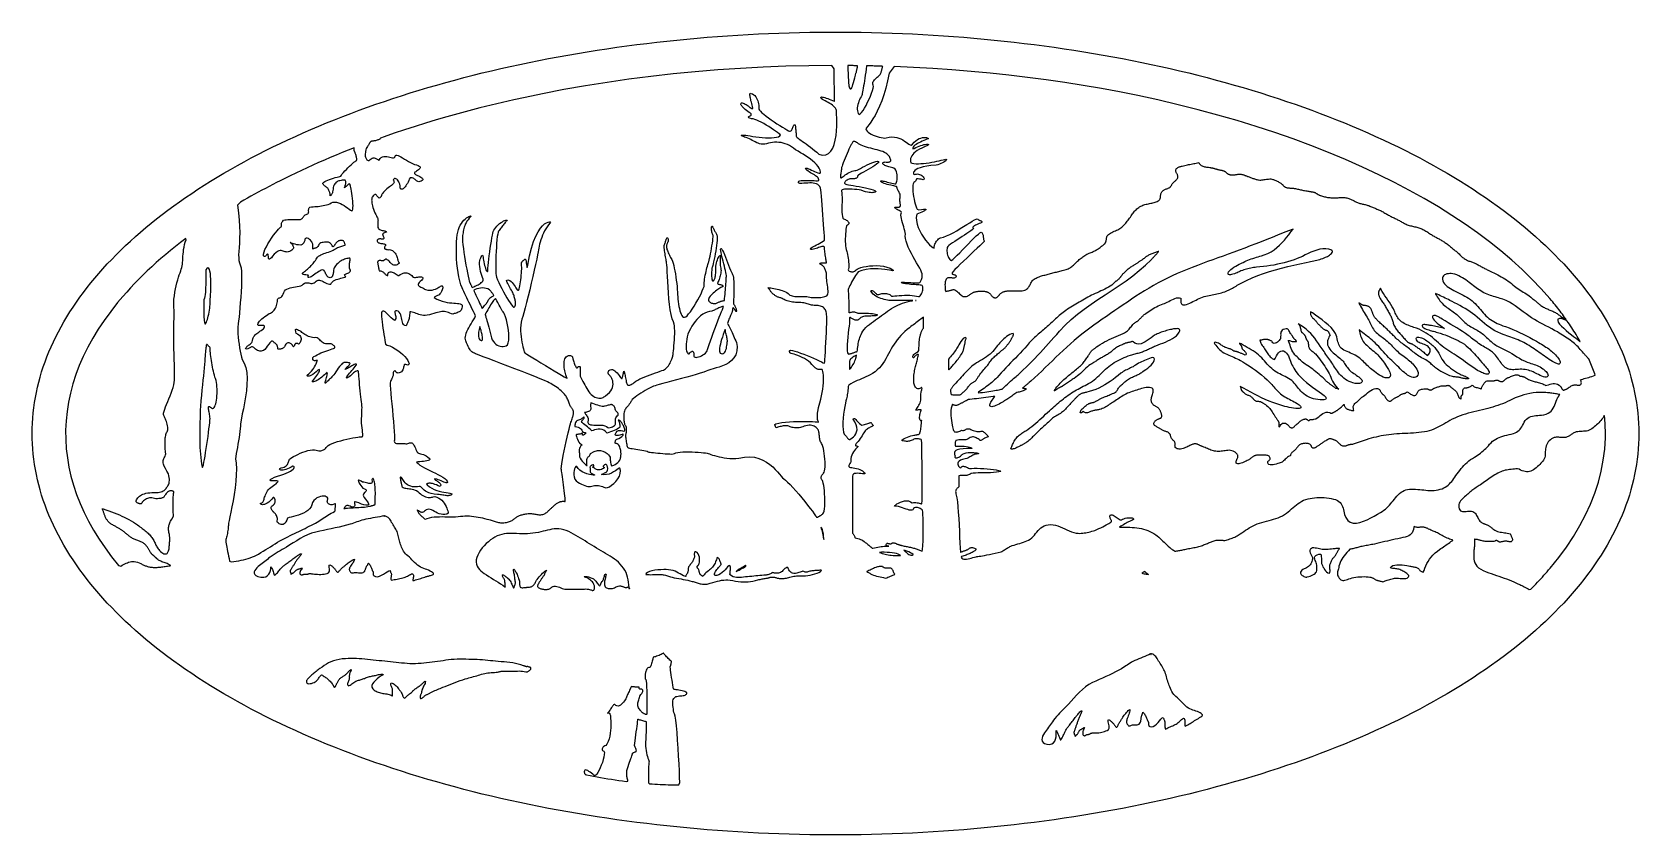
# Model space of a CAD drawing. Extents: x 0.3 to 24.3, y 0.4 to 12.4.
import ezdxf

# ---------------------------------------------------------------- set-up
doc = ezdxf.new("R2010")
doc.units = 0
doc.linetypes.add('0', pattern=[0])
doc.layers.add('1', color=7, linetype='0')

msp = doc.modelspace()

# ---------------------------------------------------------------- linework, layer by layer
at = {"layer": '1'}
for points in [[(0.29615, 6.358739), (0.297127, 6.435643), (0.300056, 6.512547), (0.305183, 6.589452), (0.312019, 6.666356), (0.320808, 6.743138), (0.331795, 6.819921), (0.34449, 6.896581), (0.359383, 6.973119), (0.375984, 7.049657), (0.394783, 7.125951), (0.415291, 7.202245), (0.437996, 7.278295), (0.462654, 7.354344), (0.489021, 7.430028), (0.517586, 7.505712), (0.547859, 7.581151), (0.580086, 7.656346), (0.61451, 7.731297), (0.650642, 7.806127), (0.688728, 7.880712), (0.728523, 7.95493), (0.770515, 8.029027), (0.814217, 8.102757), (0.859871, 8.176244), (0.907478, 8.249364), (0.957039, 8.32224), (1.008308, 8.39475), (1.061287, 8.467015), (1.116463, 8.538793), (1.173103, 8.610326), (1.231941, 8.681493), (1.292244, 8.752172), (1.3545, 8.822606), (1.418709, 8.892552), (1.484627, 8.96201), (1.552254, 9.031102), (1.62159, 9.099828), (1.692879, 9.168065), (1.765633, 9.235814), (1.84034, 9.303075), (1.916756, 9.369847), (1.994881, 9.436131), (2.074471, 9.501927), (2.156013, 9.567235), (2.239021, 9.631932), (2.323982, 9.696141), (2.410408, 9.759862), (2.498299, 9.82285), (2.587898, 9.885472), (2.679207, 9.947362), (2.77198, 10.008763), (2.866463, 10.069554), (2.96241, 10.129613), (3.059822, 10.189183), (3.158943, 10.248143), (3.259285, 10.306371), (3.361336, 10.363988), (3.464851, 10.420873), (3.569588, 10.477269), (3.676033, 10.532811), (3.783699, 10.587743), (3.89283, 10.641942), (4.003426, 10.695531), (4.115242, 10.748265), (4.228523, 10.800389), (4.343025, 10.851781), (4.458992, 10.902318), (4.57618, 10.952245), (4.694588, 11.001317), (4.814217, 11.049657), (4.93531, 11.097264), (5.057381, 11.144139), (5.180672, 11.19016), (5.305183, 11.235326), (5.430672, 11.279759), (5.557625, 11.323339), (5.68531, 11.366185), (5.814461, 11.408177), (5.944344, 11.449315), (6.075447, 11.489598), (6.207527, 11.529027), (6.340584, 11.567601), (6.474617, 11.605443), (6.609627, 11.642308), (6.745613, 11.678319), (6.882576, 11.713475), (7.020271, 11.747777), (7.158943, 11.781102), (7.298347, 11.813573), (7.438728, 11.845189), (7.579842, 11.875829), (7.721687, 11.905614), (7.864265, 11.934545), (8.00782, 11.962499), (8.151863, 11.989476), (8.296638, 12.015599), (8.441902, 12.040868), (8.587898, 12.065038), (8.734627, 12.088353), (8.881844, 12.110692), (9.029549, 12.132176), (9.177986, 12.152562), (9.326668, 12.172093), (9.476082, 12.190648), (9.625984, 12.208226), (9.776131, 12.22495), (9.926765, 12.240575), (10.077888, 12.255345), (10.229256, 12.269017), (10.380867, 12.281835), (10.532967, 12.293553), (10.68531, 12.304418), (10.837898, 12.314305), (10.99073, 12.323094), (11.143806, 12.331029), (11.297127, 12.337865), (11.450447, 12.343846), (11.604012, 12.348729), (11.75782, 12.352635), (11.911629, 12.355687), (12.065437, 12.35764), (12.219246, 12.358617), (12.373055, 12.358617), (12.526863, 12.35764), (12.680672, 12.355687), (12.83448, 12.352635), (12.988289, 12.348729), (13.141853, 12.343846), (13.295174, 12.337865), (13.448494, 12.331029), (13.60157, 12.323094), (13.754402, 12.314305), (13.90699, 12.304418), (14.059334, 12.293553), (14.211433, 12.281835), (14.363045, 12.269017), (14.514412, 12.255345), (14.665535, 12.240575), (14.81617, 12.22495), (14.966316, 12.208226), (15.116219, 12.190648), (15.265388, 12.172093), (15.414314, 12.152562), (15.562752, 12.132176), (15.710457, 12.110692), (15.857674, 12.088353), (16.004402, 12.065038), (16.150398, 12.040868), (16.295662, 12.015599), (16.440437, 11.989476), (16.58448, 11.962499), (16.728035, 11.934545), (16.870613, 11.905614), (17.012459, 11.875829), (17.153572, 11.845189), (17.293953, 11.813573), (17.433357, 11.781102), (17.572029, 11.747777), (17.709724, 11.713475), (17.846687, 11.678319), (17.98243, 11.642308), (18.117683, 11.605443), (18.251717, 11.567601), (18.384773, 11.529027), (18.516853, 11.489598), (18.647957, 11.449315), (18.77784, 11.408177), (18.90699, 11.366185), (19.034676, 11.323339), (19.161629, 11.279759), (19.287117, 11.235326), (19.411629, 11.19016), (19.53492, 11.144139), (19.65699, 11.097264), (19.778084, 11.049657), (19.897713, 11.001317), (20.016121, 10.952245), (20.133308, 10.902318), (20.249275, 10.851781), (20.363777, 10.800389), (20.477058, 10.748265), (20.588875, 10.695531), (20.699471, 10.641942), (20.808601, 10.587743), (20.916267, 10.532811), (21.022713, 10.477269), (21.127449, 10.420873), (21.230965, 10.363988), (21.333015, 10.306371), (21.433357, 10.248143), (21.532478, 10.189183), (21.62989, 10.129613), (21.725838, 10.069554), (21.82032, 10.008763), (21.913094, 9.947362), (22.004402, 9.885472), (22.094002, 9.82285), (22.181892, 9.759862), (22.268318, 9.696141), (22.353279, 9.631932), (22.436287, 9.567235), (22.51783, 9.501927), (22.59742, 9.436131), (22.675545, 9.369847), (22.751961, 9.303075), (22.826668, 9.235814), (22.899422, 9.168065), (22.970711, 9.099828), (23.040047, 9.031102), (23.107674, 8.96201), (23.173592, 8.892552), (23.237801, 8.822606), (23.300056, 8.752172), (23.360359, 8.681493), (23.419197, 8.610326), (23.475838, 8.538793), (23.531013, 8.467015), (23.583992, 8.39475), (23.635262, 8.32224), (23.684822, 8.249364), (23.73243, 8.176244), (23.778084, 8.102757), (23.821785, 8.029027), (23.863777, 7.95493), (23.903572, 7.880712), (23.941658, 7.806127), (23.977791, 7.731297), (24.012215, 7.656346), (24.044441, 7.581151), (24.074715, 7.505712), (24.103279, 7.430028), (24.129646, 7.354344), (24.154305, 7.278295), (24.17701, 7.202245), (24.197517, 7.125951), (24.216316, 7.049657), (24.232918, 6.973119), (24.24781, 6.896581), (24.260506, 6.819921), (24.271492, 6.743138), (24.280281, 6.666356), (24.287117, 6.589452), (24.292244, 6.512547), (24.295174, 6.435643), (24.29615, 6.358739), (24.295174, 6.281835), (24.292244, 6.20493), (24.287117, 6.128026), (24.280281, 6.051122), (24.271492, 5.974339), (24.260506, 5.897557), (24.24781, 5.820897), (24.232918, 5.744359), (24.216316, 5.667821), (24.197517, 5.591527), (24.17701, 5.515233), (24.154305, 5.439183), (24.129646, 5.363133), (24.103279, 5.28745), (24.074715, 5.211766), (24.044441, 5.136327), (24.012215, 5.061131), (23.977791, 4.98618), (23.941658, 4.911351), (23.903572, 4.836766), (23.863777, 4.762547), (23.821785, 4.688451), (23.778084, 4.61472), (23.73243, 4.541234), (23.684822, 4.468114), (23.635262, 4.395238), (23.583992, 4.322728), (23.531013, 4.250463), (23.475838, 4.178685), (23.419197, 4.107152), (23.360359, 4.035985), (23.300056, 3.965306), (23.237801, 3.894872), (23.173592, 3.824925), (23.107674, 3.755467), (23.040047, 3.686376), (22.970711, 3.61765), (22.899422, 3.549413), (22.826668, 3.481664), (22.751961, 3.414403), (22.675545, 3.347631), (22.59742, 3.281346), (22.51783, 3.21555), (22.436287, 3.150243), (22.353279, 3.085546), (22.268318, 3.021337), (22.181892, 2.957616), (22.094002, 2.894628), (22.004402, 2.832006), (21.913094, 2.770116), (21.82032, 2.708714), (21.725838, 2.647923), (21.62989, 2.587865), (21.532478, 2.528295), (21.433357, 2.469335), (21.333015, 2.411107), (21.230965, 2.35349), (21.127449, 2.296605), (21.022713, 2.240209), (20.916267, 2.184667), (20.808601, 2.129735), (20.699471, 2.075536), (20.588875, 2.021947), (20.477058, 1.969213), (20.363777, 1.917089), (20.249275, 1.865697), (20.133308, 1.81516), (20.016121, 1.765233), (19.897713, 1.716161), (19.778084, 1.667821), (19.65699, 1.620214), (19.53492, 1.573339), (19.411629, 1.527318), (19.287117, 1.482152), (19.161629, 1.437718), (19.034676, 1.394139), (18.90699, 1.351293), (18.77784, 1.3093), (18.647957, 1.268163), (18.516853, 1.22788), (18.384773, 1.188451), (18.251717, 1.149877), (18.117683, 1.112035), (17.982674, 1.07517), (17.846687, 1.039159), (17.709724, 1.004003), (17.572029, 0.969701), (17.433357, 0.936376), (17.293953, 0.903905), (17.153572, 0.872289), (17.012459, 0.841649), (16.870613, 0.811864), (16.728035, 0.782933), (16.58448, 0.754979), (16.440437, 0.728002), (16.295662, 0.701879), (16.150398, 0.67661), (16.004402, 0.65244), (15.857674, 0.629125), (15.710457, 0.606786), (15.562752, 0.585301), (15.414314, 0.564916), (15.265633, 0.545384), (15.116219, 0.52683), (14.966316, 0.509252), (14.81617, 0.492528), (14.665535, 0.476903), (14.514412, 0.462132), (14.363045, 0.448461), (14.211433, 0.435643), (14.059334, 0.423924), (13.90699, 0.41306), (13.754402, 0.403172), (13.60157, 0.394383), (13.448494, 0.386449), (13.295174, 0.379613), (13.141853, 0.373631), (12.988289, 0.368749), (12.83448, 0.364842), (12.680672, 0.361791), (12.526863, 0.359838), (12.373055, 0.358861), (12.219246, 0.358861), (12.065437, 0.359838), (11.911629, 0.361791), (11.75782, 0.364842), (11.604012, 0.368749), (11.450447, 0.373631), (11.297127, 0.379613), (11.143806, 0.386449), (10.99073, 0.394383), (10.837898, 0.403172), (10.68531, 0.41306), (10.532967, 0.423924), (10.380867, 0.435643), (10.229256, 0.448461), (10.077888, 0.462132), (9.926765, 0.476903), (9.776131, 0.492528), (9.625984, 0.509252), (9.476082, 0.52683), (9.326668, 0.545384), (9.177986, 0.564916), (9.029549, 0.585301), (8.881844, 0.606786), (8.734627, 0.629125), (8.587898, 0.65244), (8.441902, 0.67661), (8.296638, 0.701879), (8.151863, 0.728002), (8.00782, 0.754979), (7.864265, 0.782933), (7.721687, 0.811864), (7.579842, 0.841649), (7.438728, 0.872289), (7.298347, 0.903905), (7.158943, 0.936376), (7.020271, 0.969701), (6.882576, 1.004003), (6.745613, 1.039159), (6.609627, 1.07517), (6.474617, 1.112035), (6.340584, 1.149877), (6.207527, 1.188451), (6.075447, 1.22788), (5.944344, 1.268163), (5.814461, 1.3093), (5.68531, 1.351293), (5.557625, 1.394139), (5.430672, 1.437718), (5.305183, 1.482152), (5.180672, 1.527318), (5.057381, 1.573339), (4.93531, 1.620214), (4.814217, 1.667821), (4.694588, 1.716161), (4.57618, 1.765233), (4.458992, 1.81516), (4.343025, 1.865697), (4.228523, 1.917089), (4.115242, 1.969213), (4.003426, 2.021947), (3.89283, 2.075536), (3.783699, 2.129735), (3.676033, 2.184667), (3.569588, 2.240209), (3.464851, 2.296605), (3.361336, 2.35349), (3.259285, 2.411107), (3.158943, 2.469335), (3.059822, 2.528295), (2.96241, 2.587865), (2.866463, 2.647923), (2.77198, 2.708714), (2.679207, 2.770116), (2.587898, 2.832006), (2.498299, 2.894628), (2.410408, 2.957616), (2.323982, 3.021337), (2.239021, 3.085546), (2.156013, 3.150243), (2.074471, 3.21555), (1.994881, 3.281346), (1.916756, 3.347631), (1.84034, 3.414403), (1.765633, 3.481664), (1.692879, 3.549413), (1.62159, 3.61765), (1.552254, 3.686376), (1.484627, 3.755467), (1.418709, 3.824925), (1.3545, 3.894872), (1.292244, 3.965306), (1.231941, 4.035985), (1.173103, 4.107152), (1.116463, 4.178685), (1.061287, 4.250463), (1.008308, 4.322728), (0.957039, 4.395238), (0.907478, 4.468114), (0.859871, 4.541234), (0.814217, 4.61472), (0.770515, 4.688451), (0.728523, 4.762547), (0.688728, 4.836766), (0.650642, 4.911351), (0.61451, 4.98618), (0.580086, 5.061131), (0.547859, 5.136327), (0.517586, 5.211766), (0.489021, 5.28745), (0.462654, 5.363133), (0.437996, 5.439183), (0.415291, 5.515233), (0.394783, 5.591527), (0.375984, 5.667821), (0.359383, 5.744359), (0.34449, 5.820897), (0.331795, 5.897557), (0.320808, 5.974339), (0.312019, 6.051122), (0.305183, 6.128026), (0.300056, 6.20493), (0.297127, 6.281835)], [(12.045418, 10.534886), (12.099129, 10.519872), (12.150398, 10.522313), (12.192879, 10.542211), (12.227791, 10.576879), (12.255623, 10.623876), (12.277107, 10.680516), (12.293221, 10.744237), (12.304207, 10.81223), (12.311287, 10.882176), (12.314705, 10.951268), (12.315437, 11.017064), (12.313972, 11.076512), (12.311531, 11.12766), (12.309578, 11.164769), (12.309334, 11.185277), (12.304695, 11.204198), (12.295906, 11.221776), (12.283455, 11.238011), (12.268074, 11.253148), (12.250496, 11.267308), (12.230721, 11.280614), (12.209724, 11.293309), (12.187263, 11.305516), (12.164803, 11.317357), (12.142342, 11.328954), (12.120369, 11.34055), (12.099617, 11.352269), (12.084236, 11.364964), (12.077644, 11.375707), (12.076668, 11.383031), (12.080818, 11.387425), (12.089363, 11.38889), (12.102058, 11.387914), (12.118172, 11.384618), (12.136726, 11.379613), (12.157478, 11.373021), (12.180428, 11.365087), (12.203865, 11.35642), (12.227791, 11.346898), (12.251961, 11.337377), (12.275398, 11.327489), (12.279793, 11.328343), (12.279793, 11.33933), (12.279793, 11.358006), (12.279549, 11.383641), (12.279549, 11.415502), (12.279305, 11.452977), (12.27906, 11.495091), (12.278816, 11.541356), (12.278328, 11.590917), (12.27784, 11.643163), (12.277351, 11.697362), (12.276375, 11.75266), (12.275642, 11.808324), (12.242683, 11.858739), (11.898201, 11.855443), (11.555183, 11.847386), (11.214119, 11.834325), (10.874763, 11.816381), (10.537605, 11.793675), (10.2024, 11.766088), (9.869148, 11.733617), (9.538338, 11.696263), (9.209969, 11.654271), (8.883797, 11.607274), (8.560066, 11.555638), (8.239021, 11.498998), (7.92115, 11.43784), (7.66114, 11.383641), (7.48951, 11.345922), (7.319588, 11.306981), (7.150887, 11.266698), (6.984138, 11.225072), (6.818611, 11.182225), (6.654793, 11.138158), (6.492439, 11.092626), (6.332039, 11.046117), (6.172859, 10.998143), (6.015633, 10.948949), (5.859627, 10.898534), (5.705574, 10.84702), (5.553474, 10.794042), (5.502205, 10.772801), (5.495125, 10.766454), (5.487312, 10.760716), (5.478523, 10.755345), (5.469002, 10.750585), (5.458992, 10.74619), (5.44825, 10.742406), (5.437019, 10.738988), (5.425545, 10.735936), (5.413582, 10.733251), (5.401619, 10.731053), (5.389168, 10.7291), (5.376961, 10.727391), (5.36451, 10.726048), (5.363777, 10.725682), (5.363045, 10.725438), (5.362312, 10.725194), (5.36158, 10.72495), (5.360847, 10.724706), (5.360115, 10.724462), (5.359627, 10.724217), (5.35865, 10.723973), (5.358162, 10.723607), (5.35743, 10.723485), (5.356941, 10.723119), (5.355965, 10.722997), (5.355476, 10.722753), (5.353523, 10.721532), (5.349129, 10.718236), (5.345222, 10.714452), (5.341805, 10.710423), (5.338631, 10.705785), (5.335457, 10.700414), (5.332283, 10.69431), (5.328377, 10.687108), (5.324226, 10.678929), (5.319099, 10.66953), (5.312752, 10.658666), (5.305428, 10.646459), (5.296638, 10.632421), (5.285896, 10.616918), (5.278572, 10.597142), (5.275398, 10.576268), (5.273201, 10.556615), (5.27198, 10.53806), (5.27198, 10.52097), (5.272957, 10.505101), (5.275398, 10.490819), (5.278816, 10.478124), (5.283699, 10.467015), (5.290047, 10.45786), (5.297371, 10.450414), (5.306404, 10.444798), (5.317146, 10.441381), (5.329109, 10.440038), (5.345711, 10.45432), (5.362068, 10.466039), (5.377693, 10.473485), (5.392586, 10.477025), (5.406502, 10.477635), (5.419685, 10.47556), (5.431648, 10.471654), (5.44239, 10.466527), (5.451912, 10.460423), (5.460457, 10.45432), (5.467293, 10.448583), (5.473152, 10.443944), (5.477791, 10.440892), (5.481453, 10.445043), (5.493172, 10.468358), (5.508553, 10.484593), (5.527351, 10.494603), (5.548103, 10.499608), (5.570808, 10.500585), (5.594002, 10.498509), (5.617439, 10.494603), (5.640144, 10.489598), (5.661385, 10.48496), (5.680183, 10.48142), (5.696297, 10.480199), (5.70826, 10.482152), (5.715828, 10.488622), (5.718269, 10.50266), (5.723152, 10.515477), (5.732185, 10.521459), (5.745613, 10.521337), (5.762459, 10.516088), (5.782478, 10.506688), (5.805428, 10.493749), (5.830574, 10.478368), (5.857918, 10.461278), (5.886482, 10.443212), (5.916756, 10.425389), (5.947029, 10.408422), (5.978035, 10.393041), (6.008797, 10.380589), (6.039803, 10.372777), (6.063484, 10.365087), (6.079597, 10.35703), (6.089119, 10.348241), (6.092537, 10.339208), (6.091072, 10.329808), (6.085457, 10.320165), (6.076668, 10.310521), (6.065437, 10.300633), (6.052986, 10.290868), (6.039558, 10.281224), (6.026863, 10.271825), (6.0149, 10.26267), (6.005623, 10.254125), (6.005135, 10.247289), (6.010506, 10.240087), (6.02076, 10.23264), (6.03492, 10.22495), (6.051277, 10.216893), (6.068855, 10.20847), (6.086433, 10.199681), (6.102791, 10.190526), (6.116463, 10.181005), (6.126961, 10.170995), (6.132332, 10.160619), (6.131599, 10.149755), (6.123787, 10.138524), (6.106941, 10.128392), (6.088142, 10.123754), (6.072029, 10.122899), (6.058113, 10.12534), (6.046394, 10.130101), (6.035896, 10.136815), (6.026131, 10.144628), (6.016853, 10.15305), (6.007576, 10.161473), (5.99781, 10.169042), (5.98658, 10.175389), (5.974129, 10.179418), (5.95948, 10.181005), (5.942146, 10.179173), (5.930183, 10.162084), (5.920662, 10.139379), (5.910896, 10.117894), (5.900887, 10.097753), (5.890388, 10.078954), (5.879646, 10.061986), (5.86866, 10.047093), (5.857918, 10.034276), (5.846931, 10.0239), (5.836433, 10.016088), (5.82618, 10.011205), (5.815926, 10.009252), (5.806404, 10.010716), (5.797615, 10.015355), (5.795906, 10.039525), (5.792732, 10.062718), (5.787361, 10.084325), (5.780281, 10.103978), (5.77198, 10.121434), (5.762703, 10.136571), (5.752449, 10.149022), (5.741707, 10.158666), (5.731209, 10.165135), (5.720711, 10.168309), (5.710457, 10.167943), (5.701424, 10.163793), (5.693123, 10.155614), (5.690681, 10.143651), (5.698494, 10.132787), (5.702644, 10.122655), (5.703133, 10.113256), (5.700203, 10.104344), (5.694588, 10.095433), (5.686287, 10.086522), (5.675789, 10.077245), (5.663094, 10.067479), (5.648201, 10.056737), (5.632332, 10.044896), (5.614754, 10.031713), (5.596443, 10.017064), (5.577156, 10.000463), (5.558601, 9.982518), (5.543709, 9.966649), (5.532722, 9.953099), (5.52491, 9.941503), (5.519539, 9.931615), (5.515877, 9.923314), (5.51368, 9.916234), (5.512215, 9.910008), (5.51075, 9.904393), (5.508553, 9.899388), (5.505135, 9.894383), (5.499763, 9.889256), (5.492195, 9.883763), (5.481697, 9.87766), (5.469246, 9.88535), (5.45948, 9.894872), (5.45118, 9.903905), (5.444588, 9.911962), (5.439217, 9.919042), (5.434334, 9.924657), (5.429939, 9.928929), (5.425545, 9.931371), (5.420906, 9.931859), (5.415291, 9.930272), (5.408455, 9.926244), (5.400398, 9.91953), (5.390388, 9.910131), (5.379646, 9.898534), (5.37574, 9.889745), (5.372322, 9.880223), (5.369881, 9.869847), (5.368416, 9.858617), (5.367683, 9.846044), (5.367928, 9.83225), (5.369392, 9.816991), (5.372078, 9.799901), (5.37574, 9.78098), (5.380623, 9.760228), (5.387215, 9.737401), (5.395027, 9.712132), (5.404305, 9.684422), (5.416756, 9.655614), (5.429207, 9.631566), (5.439461, 9.611669), (5.447273, 9.595311), (5.453377, 9.581639), (5.457527, 9.570165), (5.460457, 9.560155), (5.461678, 9.551), (5.46241, 9.541722), (5.462166, 9.531957), (5.461433, 9.52097), (5.460701, 9.507909), (5.460213, 9.492162), (5.459724, 9.473119), (5.459236, 9.452611), (5.461922, 9.436009), (5.467537, 9.423192), (5.476082, 9.413426), (5.48658, 9.406346), (5.498787, 9.401219), (5.511726, 9.397679), (5.525642, 9.394872), (5.539314, 9.392552), (5.552498, 9.389989), (5.564705, 9.386693), (5.575203, 9.382176), (5.583748, 9.375829), (5.588142, 9.367162), (5.570564, 9.362157), (5.557137, 9.357396), (5.546638, 9.352635), (5.539314, 9.347875), (5.534676, 9.342992), (5.532234, 9.337987), (5.531746, 9.332494), (5.532722, 9.326756), (5.53492, 9.320531), (5.537605, 9.313817), (5.541267, 9.306127), (5.544197, 9.29807), (5.547371, 9.289037), (5.549324, 9.279271), (5.54908, 9.271825), (5.54615, 9.267186), (5.540779, 9.264745), (5.533943, 9.264012), (5.525398, 9.264501), (5.515633, 9.265599), (5.505379, 9.26682), (5.494881, 9.267674), (5.484383, 9.267552), (5.474617, 9.266088), (5.465584, 9.262792), (5.457527, 9.256932), (5.451424, 9.247899), (5.450691, 9.235814), (5.454353, 9.225438), (5.460701, 9.217381), (5.46949, 9.211278), (5.479988, 9.206761), (5.491707, 9.203588), (5.504402, 9.201024), (5.517342, 9.198949), (5.530525, 9.197118), (5.542976, 9.194798), (5.554451, 9.191869), (5.564461, 9.187718), (5.572762, 9.182225), (5.578377, 9.174779), (5.571297, 9.163915), (5.565193, 9.154515), (5.561043, 9.146459), (5.558601, 9.139623), (5.557869, 9.133885), (5.558357, 9.129125), (5.560799, 9.125096), (5.563972, 9.121556), (5.569099, 9.118505), (5.575203, 9.115819), (5.582771, 9.113256), (5.591072, 9.11057), (5.600594, 9.107762), (5.613045, 9.106542), (5.630135, 9.108373), (5.646736, 9.106297), (5.662605, 9.100926), (5.677742, 9.092504), (5.692146, 9.081517), (5.70533, 9.068456), (5.717293, 9.053929), (5.728035, 9.03806), (5.737556, 9.021581), (5.744881, 9.004735), (5.750984, 8.988011), (5.755135, 8.97202), (5.757088, 8.957128), (5.759773, 8.944798), (5.763924, 8.935033), (5.76783, 8.92722), (5.771492, 8.920873), (5.774422, 8.915746), (5.776863, 8.911717), (5.778084, 8.908299), (5.778572, 8.905492), (5.77784, 8.902684), (5.775398, 8.899999), (5.771736, 8.896825), (5.765877, 8.892919), (5.758553, 8.888158), (5.749519, 8.882298), (5.731697, 8.877049), (5.714851, 8.875463), (5.699715, 8.877172), (5.686287, 8.881566), (5.673836, 8.88828), (5.662605, 8.896703), (5.651863, 8.906346), (5.641853, 8.916844), (5.631844, 8.927464), (5.622078, 8.93784), (5.61158, 8.947606), (5.601082, 8.955907), (5.589363, 8.962499), (5.576424, 8.964452), (5.562996, 8.953343), (5.551765, 8.945653), (5.542732, 8.940648), (5.535164, 8.938207), (5.528816, 8.937596), (5.522957, 8.938207), (5.517586, 8.939794), (5.512215, 8.941747), (5.506111, 8.943456), (5.499031, 8.944432), (5.490486, 8.944188), (5.480476, 8.942601), (5.467781, 8.938695), (5.458992, 8.932836), (5.457527, 8.926976), (5.457039, 8.920018), (5.457283, 8.912328), (5.45826, 8.903661), (5.459724, 8.894139), (5.461433, 8.883885), (5.463631, 8.872899), (5.466072, 8.861058), (5.468758, 8.848729), (5.471443, 8.835668), (5.474129, 8.821996), (5.476814, 8.807714), (5.479012, 8.792699), (5.490486, 8.789525), (5.503426, 8.788426), (5.5149, 8.785375), (5.525154, 8.780858), (5.534431, 8.774999), (5.542732, 8.768163), (5.550545, 8.760839), (5.558357, 8.753148), (5.565681, 8.745458), (5.57325, 8.738256), (5.581062, 8.731664), (5.589363, 8.726048), (5.598885, 8.721898), (5.60865, 8.720189), (5.60865, 8.739476), (5.612556, 8.754247), (5.620125, 8.764989), (5.630135, 8.771703), (5.642586, 8.774999), (5.65699, 8.775121), (5.672371, 8.772557), (5.688484, 8.767552), (5.704842, 8.760594), (5.720711, 8.751927), (5.735847, 8.741918), (5.749519, 8.730931), (5.76075, 8.719457), (5.774666, 8.718236), (5.795906, 8.734715), (5.816414, 8.746922), (5.836189, 8.755223), (5.855476, 8.759984), (5.873787, 8.761327), (5.891609, 8.759862), (5.908211, 8.755589), (5.924324, 8.74912), (5.939705, 8.740575), (5.953865, 8.730443), (5.967293, 8.718968), (5.979988, 8.706517), (5.991707, 8.693334), (6.005623, 8.689549), (6.021736, 8.691991), (6.038582, 8.694554), (6.055428, 8.697118), (6.071541, 8.699315), (6.086922, 8.70078), (6.100838, 8.701268), (6.112556, 8.700414), (6.122078, 8.697972), (6.128426, 8.6937), (6.131599, 8.687108), (6.130623, 8.678075), (6.125496, 8.666234), (6.115486, 8.651097), (6.092049, 8.632421), (6.075203, 8.615941), (6.064949, 8.602025), (6.061287, 8.58994), (6.062263, 8.579564), (6.067879, 8.570531), (6.077156, 8.562596), (6.088631, 8.555394), (6.102303, 8.548436), (6.116463, 8.541722), (6.131111, 8.534764), (6.144783, 8.526952), (6.15699, 8.518529), (6.173103, 8.508885), (6.209236, 8.50266), (6.241707, 8.501195), (6.27076, 8.503514), (6.296394, 8.508763), (6.319099, 8.516332), (6.339119, 8.525487), (6.356697, 8.535131), (6.372322, 8.54453), (6.386238, 8.552953), (6.398201, 8.559667), (6.408943, 8.563695), (6.418709, 8.564427), (6.427742, 8.560765), (6.428474, 8.537938), (6.420174, 8.5062), (6.410652, 8.480809), (6.39991, 8.46079), (6.388435, 8.445287), (6.376472, 8.433812), (6.364265, 8.425511), (6.352303, 8.419408), (6.340828, 8.415013), (6.330574, 8.411229), (6.321297, 8.407689), (6.313728, 8.403417), (6.307625, 8.397435), (6.303719, 8.389379), (6.338875, 8.368505), (6.380623, 8.350072), (6.420662, 8.336034), (6.459236, 8.32578), (6.496101, 8.318456), (6.530769, 8.313695), (6.56324, 8.310521), (6.593758, 8.308202), (6.622078, 8.306371), (6.647469, 8.304296), (6.670418, 8.300878), (6.690681, 8.296117), (6.708015, 8.288548), (6.720467, 8.276464), (6.719002, 8.253514), (6.715584, 8.234105), (6.710457, 8.217748), (6.703133, 8.204198), (6.694588, 8.192967), (6.68409, 8.183812), (6.672615, 8.176366), (6.659676, 8.170018), (6.645515, 8.164647), (6.630623, 8.159886), (6.614998, 8.154881), (6.59864, 8.149999), (6.581551, 8.144506), (6.560799, 8.146214), (6.536629, 8.157445), (6.514656, 8.166356), (6.493904, 8.17307), (6.474129, 8.177831), (6.455086, 8.180516), (6.435799, 8.181249), (6.416267, 8.180272), (6.39576, 8.177831), (6.374031, 8.17368), (6.350349, 8.167943), (6.324471, 8.161107), (6.295662, 8.152806), (6.263435, 8.143529), (6.229744, 8.133397), (6.19825, 8.126927), (6.169197, 8.12412), (6.142342, 8.124364), (6.117195, 8.127294), (6.093758, 8.132298), (6.071785, 8.138768), (6.050789, 8.146214), (6.031013, 8.154027), (6.011482, 8.161717), (5.992683, 8.168431), (5.973885, 8.174047), (5.955086, 8.177831), (5.936043, 8.178685), (5.935555, 8.153172), (5.934334, 8.130712), (5.932137, 8.110692), (5.929451, 8.09287), (5.926033, 8.077001), (5.922371, 8.062718), (5.917976, 8.049779), (5.913582, 8.037694), (5.908943, 8.026219), (5.90406, 8.015111), (5.899178, 8.003881), (5.894295, 7.992284), (5.8899, 7.979955), (5.880867, 7.970311), (5.864754, 7.971654), (5.852058, 7.978246), (5.842293, 7.989354), (5.834724, 8.004247), (5.829109, 8.022069), (5.824226, 8.042455), (5.819832, 8.064305), (5.815193, 8.087132), (5.809578, 8.110082), (5.802254, 8.132421), (5.792732, 8.153539), (5.780281, 8.172948), (5.764412, 8.189305), (5.744148, 8.19431), (5.728035, 8.191747), (5.717781, 8.186986), (5.712654, 8.180272), (5.711433, 8.171849), (5.712898, 8.161717), (5.71656, 8.150365), (5.720711, 8.137914), (5.725349, 8.124364), (5.728279, 8.110082), (5.729256, 8.095189), (5.727058, 8.080052), (5.720711, 8.064549), (5.70948, 8.049169), (5.683357, 8.068822), (5.65992, 8.08994), (5.639168, 8.109227), (5.621101, 8.126561), (5.605476, 8.14182), (5.59156, 8.155126), (5.579597, 8.166234), (5.568855, 8.175145), (5.559334, 8.181737), (5.550789, 8.185887), (5.542244, 8.187718), (5.534431, 8.186986), (5.526131, 8.18369), (5.518562, 8.177464), (5.516121, 8.163182), (5.515633, 8.139256), (5.517097, 8.107518), (5.520271, 8.069432), (5.524666, 8.026464), (5.530281, 7.980321), (5.536629, 7.932225), (5.543465, 7.884252), (5.550789, 7.837499), (5.557869, 7.793553), (5.564461, 7.754125), (5.570808, 7.720799), (5.576424, 7.695043), (5.598885, 7.681127), (5.639412, 7.667821), (5.680428, 7.6489), (5.721199, 7.625463), (5.76075, 7.598485), (5.797859, 7.56931), (5.832039, 7.538793), (5.862556, 7.508031), (5.887703, 7.478124), (5.907478, 7.450047), (5.920418, 7.425023), (5.925789, 7.403905), (5.922371, 7.387914), (5.90992, 7.378026), (5.892097, 7.38474), (5.878181, 7.390355), (5.867928, 7.391454), (5.860359, 7.389012), (5.854988, 7.383153), (5.851082, 7.374608), (5.848152, 7.363866), (5.845467, 7.351415), (5.842293, 7.337499), (5.837898, 7.323094), (5.831551, 7.308446), (5.822762, 7.293797), (5.811287, 7.280126), (5.795174, 7.268285), (5.77784, 7.263768), (5.764168, 7.262425), (5.75367, 7.26389), (5.745369, 7.267186), (5.739265, 7.271825), (5.734383, 7.277318), (5.730476, 7.282811), (5.726814, 7.287816), (5.723152, 7.2916), (5.718513, 7.293675), (5.712654, 7.293309), (5.705086, 7.289769), (5.69532, 7.282567), (5.688728, 7.271092), (5.690193, 7.25913), (5.690437, 7.248754), (5.689949, 7.239598), (5.688972, 7.231175), (5.687019, 7.223241), (5.684334, 7.215428), (5.68116, 7.207372), (5.67701, 7.198705), (5.672615, 7.189183), (5.667976, 7.178441), (5.662361, 7.166112), (5.656258, 7.15183), (5.64991, 7.135106), (5.646004, 7.115209), (5.646004, 7.078343), (5.648689, 7.025243), (5.653572, 6.959081), (5.660408, 6.882909), (5.668221, 6.799779), (5.67701, 6.712865), (5.685555, 6.625218), (5.693611, 6.540013), (5.700935, 6.460179), (5.706306, 6.389134), (5.70948, 6.329564), (5.710457, 6.284764), (5.707771, 6.257787), (5.705818, 6.242772), (5.708504, 6.230931), (5.715096, 6.222142), (5.725105, 6.215795), (5.738045, 6.211522), (5.753181, 6.208959), (5.770027, 6.207738), (5.788094, 6.207494), (5.806892, 6.207738), (5.825691, 6.207982), (5.844002, 6.208104), (5.861336, 6.207616), (5.877205, 6.206029), (5.892097, 6.205419), (5.907722, 6.210301), (5.921394, 6.214452), (5.933357, 6.217992), (5.944099, 6.220433), (5.953621, 6.221654), (5.961678, 6.221288), (5.96949, 6.219335), (5.97657, 6.215306), (5.983406, 6.209203), (5.989998, 6.200536), (5.997078, 6.189183), (6.004402, 6.175145), (6.012215, 6.157933), (6.021492, 6.138524), (6.029305, 6.122045), (6.03492, 6.108617), (6.03907, 6.097875), (6.042488, 6.089208), (6.045662, 6.082372), (6.049324, 6.077001), (6.053963, 6.072606), (6.060555, 6.0687), (6.069099, 6.064916), (6.081062, 6.060887), (6.096687, 6.056127), (6.116463, 6.050267), (6.141365, 6.043065), (6.180183, 6.023778), (6.208748, 6.005956), (6.22657, 5.990941), (6.234871, 5.978368), (6.234383, 5.967992), (6.226326, 5.959569), (6.212166, 5.952977), (6.192879, 5.947728), (6.169197, 5.943944), (6.14283, 5.940892), (6.114754, 5.938695), (6.085945, 5.936986), (6.057381, 5.935277), (6.03907, 5.929784), (6.061043, 5.908177), (6.088631, 5.886937), (6.121101, 5.866063), (6.157234, 5.845555), (6.196053, 5.825292), (6.23658, 5.805272), (6.27784, 5.785375), (6.318855, 5.765599), (6.358162, 5.745946), (6.395515, 5.726293), (6.428963, 5.706639), (6.45826, 5.686742), (6.48243, 5.6666), (6.49659, 5.647313), (6.50074, 5.633519), (6.498787, 5.625218), (6.491219, 5.621922), (6.479744, 5.622777), (6.464119, 5.626805), (6.446053, 5.633275), (6.425545, 5.641454), (6.40406, 5.650365), (6.382088, 5.65952), (6.360603, 5.667699), (6.34034, 5.674291), (6.321785, 5.678563), (6.30616, 5.67954), (6.312263, 5.671605), (6.323738, 5.662572), (6.335213, 5.654271), (6.346687, 5.646581), (6.357674, 5.639134), (6.367928, 5.632054), (6.377205, 5.624852), (6.385506, 5.61765), (6.392097, 5.610204), (6.396736, 5.602269), (6.399666, 5.593602), (6.399666, 5.584325), (6.397224, 5.574193), (6.390144, 5.56516), (6.36158, 5.57871), (6.335945, 5.58994), (6.312996, 5.598729), (6.292732, 5.605443), (6.274666, 5.610326), (6.258553, 5.613378), (6.244392, 5.615087), (6.232185, 5.615331), (6.221199, 5.614598), (6.211922, 5.613011), (6.203133, 5.61057), (6.19532, 5.607518), (6.188484, 5.604222), (6.196541, 5.590306), (6.229744, 5.562963), (6.265388, 5.540502), (6.302254, 5.522313), (6.339851, 5.507909), (6.377449, 5.496556), (6.413826, 5.487889), (6.44825, 5.481053), (6.480232, 5.475804), (6.509041, 5.471288), (6.532967, 5.467259), (6.552254, 5.462499), (6.564949, 5.457372), (6.571053, 5.450414), (6.562508, 5.442601), (6.549324, 5.43662), (6.53614, 5.432591), (6.522469, 5.43015), (6.508797, 5.429173), (6.494392, 5.429296), (6.4795, 5.430394), (6.464119, 5.432225), (6.448006, 5.434789), (6.43116, 5.437596), (6.413094, 5.440404), (6.394295, 5.443334), (6.374519, 5.445775), (6.353279, 5.44785), (6.300545, 5.454076), (6.256599, 5.462499), (6.221199, 5.472875), (6.192879, 5.484349), (6.170906, 5.496678), (6.153816, 5.509252), (6.140877, 5.521703), (6.130379, 5.533544), (6.121346, 5.544042), (6.112801, 5.553075), (6.103767, 5.559911), (6.092537, 5.564061), (6.078133, 5.565282), (6.05323, 5.562108), (6.014168, 5.559667), (5.979988, 5.56223), (5.950691, 5.569066), (5.925056, 5.57932), (5.903328, 5.592259), (5.884773, 5.607396), (5.868904, 5.623754), (5.854988, 5.640721), (5.842781, 5.657445), (5.831795, 5.673192), (5.821785, 5.68723), (5.811775, 5.699071), (5.801521, 5.707616), (5.79615, 5.706883), (5.795174, 5.699803), (5.795418, 5.691258), (5.796394, 5.681493), (5.797859, 5.670629), (5.800056, 5.659032), (5.802742, 5.647069), (5.805428, 5.634862), (5.808113, 5.622655), (5.810799, 5.610814), (5.813484, 5.599584), (5.815193, 5.589208), (5.816658, 5.580052), (5.817146, 5.57224), (5.825447, 5.562108), (5.836433, 5.553929), (5.849373, 5.547826), (5.863777, 5.543431), (5.879402, 5.540257), (5.896248, 5.537816), (5.914314, 5.535741), (5.933113, 5.533422), (5.953133, 5.530614), (5.97364, 5.526708), (5.994637, 5.521337), (6.015877, 5.51389), (6.037605, 5.504247), (6.058357, 5.490697), (6.076424, 5.47202), (6.094978, 5.455785), (6.114265, 5.441869), (6.133797, 5.430272), (6.153328, 5.420751), (6.172859, 5.413182), (6.191658, 5.407811), (6.210213, 5.404393), (6.228035, 5.402684), (6.244881, 5.40305), (6.26075, 5.405004), (6.274666, 5.408422), (6.287605, 5.413671), (6.309578, 5.414891), (6.340828, 5.406835), (6.369148, 5.394506), (6.394295, 5.378758), (6.416512, 5.359838), (6.436043, 5.338841), (6.452888, 5.316014), (6.467293, 5.292333), (6.479256, 5.268285), (6.489265, 5.244603), (6.497322, 5.221654), (6.503426, 5.200536), (6.508064, 5.181615), (6.511238, 5.165624), (6.488533, 5.15305), (6.45948, 5.146825), (6.43116, 5.146703), (6.40406, 5.151219), (6.377449, 5.15952), (6.352303, 5.170384), (6.327644, 5.182714), (6.304207, 5.195287), (6.281746, 5.207128), (6.260262, 5.217015), (6.23951, 5.223973), (6.219978, 5.226659), (6.20118, 5.224217), (6.183601, 5.215428), (6.170174, 5.205297), (6.158455, 5.196874), (6.148201, 5.19016), (6.138924, 5.185033), (6.130379, 5.181615), (6.122566, 5.179906), (6.114754, 5.179784), (6.106941, 5.181005), (6.098885, 5.183934), (6.089851, 5.188329), (6.079842, 5.194188), (6.068611, 5.201512), (6.055672, 5.210179), (6.047127, 5.216039), (6.047371, 5.214818), (6.047859, 5.213719), (6.048347, 5.212621), (6.048836, 5.2114), (6.049324, 5.210301), (6.049568, 5.209203), (6.050056, 5.208104), (6.050301, 5.206883), (6.051033, 5.205907), (6.051521, 5.204686), (6.05201, 5.20371), (6.052498, 5.202367), (6.052742, 5.20139), (6.05616, 5.194188), (6.061775, 5.184178), (6.067635, 5.174413), (6.074471, 5.164891), (6.081795, 5.155492), (6.089607, 5.146337), (6.097908, 5.137181), (6.106941, 5.128392), (6.115974, 5.119481), (6.126228, 5.110936), (6.136482, 5.102269), (6.147224, 5.093846), (6.157967, 5.085423), (6.169441, 5.077001), (6.197762, 5.089574), (6.2295, 5.099706), (6.264168, 5.106908), (6.300789, 5.111669), (6.339119, 5.114476), (6.379158, 5.115575), (6.419685, 5.115697), (6.460945, 5.114964), (6.502205, 5.113988), (6.543221, 5.113256), (6.583015, 5.113256), (6.622078, 5.114232), (6.659187, 5.116796), (6.694099, 5.121312), (6.727303, 5.124852), (6.76075, 5.126805), (6.794197, 5.127172), (6.827644, 5.125951), (6.860847, 5.123509), (6.894051, 5.119969), (6.92701, 5.115331), (6.959724, 5.109715), (6.991951, 5.103368), (7.023933, 5.096288), (7.054939, 5.088719), (7.085701, 5.080419), (7.115974, 5.071996), (7.136971, 5.06577), (7.151619, 5.061254), (7.166512, 5.056371), (7.181648, 5.05161), (7.197273, 5.046849), (7.213142, 5.042089), (7.229012, 5.037694), (7.245125, 5.033666), (7.261482, 5.030248), (7.27784, 5.027196), (7.294441, 5.025121), (7.311043, 5.023656), (7.3274, 5.023412), (7.344002, 5.024144), (7.363289, 5.026097), (7.381355, 5.028905), (7.397957, 5.032445), (7.413338, 5.036717), (7.427498, 5.0416), (7.440681, 5.047093), (7.452888, 5.053075), (7.464607, 5.059667), (7.475594, 5.066381), (7.485847, 5.073461), (7.495857, 5.080907), (7.505623, 5.088597), (7.515388, 5.09641), (7.525154, 5.1041), (7.534676, 5.11118), (7.544685, 5.11765), (7.555183, 5.123387), (7.566414, 5.128758), (7.577888, 5.133397), (7.589851, 5.137792), (7.602547, 5.141698), (7.61573, 5.145238), (7.629402, 5.148412), (7.643074, 5.151219), (7.657722, 5.154027), (7.672615, 5.156468), (7.687996, 5.158788), (7.704842, 5.160985), (7.722176, 5.161962), (7.739265, 5.161717), (7.755867, 5.160619), (7.77198, 5.158788), (7.787849, 5.156346), (7.803719, 5.153661), (7.819099, 5.150853), (7.83448, 5.148168), (7.849861, 5.145848), (7.864998, 5.144383), (7.880135, 5.143529), (7.895271, 5.143895), (7.910408, 5.145482), (7.924324, 5.14829), (7.937019, 5.152562), (7.949226, 5.157933), (7.960701, 5.164403), (7.971687, 5.171727), (7.982185, 5.179784), (7.992195, 5.188207), (8.001961, 5.196996), (8.011238, 5.205785), (8.020027, 5.214696), (8.028572, 5.223119), (8.036873, 5.231175), (8.045174, 5.238622), (8.052986, 5.245091), (8.06031, 5.251439), (8.067879, 5.257909), (8.075203, 5.264745), (8.082527, 5.271581), (8.090096, 5.278539), (8.097664, 5.285619), (8.105232, 5.292577), (8.113289, 5.299413), (8.121834, 5.306005), (8.130135, 5.312474), (8.139412, 5.318456), (8.148689, 5.324193), (8.158455, 5.32932), (8.167976, 5.333348), (8.175056, 5.336034), (8.182137, 5.338475), (8.188972, 5.340428), (8.196053, 5.342015), (8.202888, 5.343358), (8.209724, 5.344335), (8.216805, 5.345067), (8.22364, 5.345555), (8.230476, 5.345555), (8.237068, 5.345555), (8.243904, 5.345189), (8.250496, 5.344579), (8.257332, 5.343724), (8.258553, 5.360204), (8.255867, 5.390721), (8.252449, 5.425633), (8.248787, 5.464208), (8.244148, 5.505101), (8.23951, 5.54746), (8.234383, 5.590184), (8.229256, 5.632176), (8.223885, 5.672582), (8.218758, 5.710301), (8.213875, 5.744237), (8.209236, 5.77329), (8.204842, 5.796605), (8.20118, 5.813207), (8.199715, 5.83225), (8.202644, 5.865697), (8.208992, 5.911351), (8.218513, 5.966893), (8.230721, 6.029637), (8.244392, 6.097264), (8.259529, 6.167577), (8.27491, 6.237767), (8.290047, 6.305638), (8.304695, 6.368749), (8.317635, 6.424535), (8.328377, 6.470922), (8.336922, 6.505101), (8.343025, 6.526341), (8.35157, 6.545262), (8.358894, 6.563207), (8.364998, 6.580174), (8.369881, 6.595922), (8.374031, 6.610448), (8.377205, 6.623754), (8.37989, 6.635716), (8.381599, 6.646092), (8.38282, 6.655004), (8.383553, 6.662206), (8.384041, 6.667943), (8.384041, 6.671605), (8.384285, 6.673436), (8.384285, 6.673802), (8.384285, 6.674657), (8.384041, 6.676366), (8.383797, 6.678807), (8.383308, 6.681859), (8.382576, 6.685765), (8.381599, 6.69016), (8.37989, 6.695165), (8.377937, 6.70078), (8.37574, 6.706883), (8.372566, 6.713353), (8.36866, 6.720311), (8.364265, 6.727635), (8.359138, 6.735326), (8.352303, 6.743505), (8.345711, 6.752904), (8.339607, 6.76328), (8.333992, 6.774388), (8.328621, 6.786473), (8.323494, 6.799169), (8.318367, 6.812596), (8.312996, 6.826634), (8.307625, 6.841161), (8.301521, 6.856053), (8.29493, 6.87119), (8.287605, 6.886815), (8.279549, 6.90244), (8.27076, 6.917699), (8.259773, 6.932225), (8.246834, 6.947484), (8.232185, 6.963475), (8.215584, 6.980077), (8.197762, 6.9968), (8.178474, 7.013768), (8.157722, 7.030492), (8.136238, 7.046849), (8.113533, 7.062718), (8.090096, 7.077855), (8.06617, 7.091893), (8.042, 7.104833), (8.017342, 7.116307), (7.991951, 7.128881), (7.949226, 7.149877), (7.886238, 7.177342), (7.806892, 7.209935), (7.714851, 7.246556), (7.614021, 7.285863), (7.50782, 7.326512), (7.400642, 7.367284), (7.295174, 7.406835), (7.196297, 7.443944), (7.106941, 7.477391), (7.031502, 7.505834), (6.972908, 7.527928), (6.93531, 7.542455), (6.917488, 7.550267), (6.902596, 7.557469), (6.889412, 7.564305), (6.877205, 7.571507), (6.866219, 7.57932), (6.855965, 7.588109), (6.846199, 7.598363), (6.836678, 7.610448), (6.827644, 7.62473), (6.818123, 7.641576), (6.807869, 7.661595), (6.797615, 7.684911), (6.785896, 7.711888), (6.773445, 7.742772), (6.768318, 7.762059), (6.766609, 7.783299), (6.768562, 7.806371), (6.773445, 7.830907), (6.781013, 7.856786), (6.791023, 7.883763), (6.803474, 7.911595), (6.818123, 7.94016), (6.834236, 7.969213), (6.852058, 7.998631), (6.870613, 8.027928), (6.890388, 8.057347), (6.910896, 8.086278), (6.919441, 8.116551), (6.903816, 8.150487), (6.887703, 8.184545), (6.871346, 8.21848), (6.8545, 8.252416), (6.837898, 8.286107), (6.821297, 8.319554), (6.804939, 8.352635), (6.78907, 8.385228), (6.773445, 8.417089), (6.758308, 8.448583), (6.743904, 8.479222), (6.731209, 8.509007), (6.718758, 8.537938), (6.701668, 8.581639), (6.68409, 8.638768), (6.669441, 8.70017), (6.657478, 8.764989), (6.647957, 8.832128), (6.641121, 8.900487), (6.636238, 8.96909), (6.633553, 9.036839), (6.63282, 9.10288), (6.634041, 9.16599), (6.636482, 9.225316), (6.641365, 9.279881), (6.64698, 9.328343), (6.65406, 9.369969), (6.662849, 9.406224), (6.675545, 9.439794), (6.690681, 9.470555), (6.707771, 9.498509), (6.72657, 9.523534), (6.745857, 9.545506), (6.765388, 9.564549), (6.784431, 9.580297), (6.802742, 9.59287), (6.818855, 9.602025), (6.832771, 9.608006), (6.844002, 9.610204), (6.851326, 9.608983), (6.84864, 9.600316), (6.826424, 9.577001), (6.807381, 9.553929), (6.791512, 9.531224), (6.778084, 9.508763), (6.766853, 9.486669), (6.758064, 9.464818), (6.75074, 9.443212), (6.744637, 9.421971), (6.739998, 9.400853), (6.735603, 9.380223), (6.73243, 9.359593), (6.729012, 9.33933), (6.725594, 9.319554), (6.722908, 9.299169), (6.723885, 9.269383), (6.726814, 9.229466), (6.731697, 9.181127), (6.738533, 9.126317), (6.746834, 9.066625), (6.755867, 9.004125), (6.765877, 8.940282), (6.776375, 8.877172), (6.787117, 8.816258), (6.797615, 8.759862), (6.807625, 8.709325), (6.81739, 8.6666), (6.825447, 8.633641), (6.828377, 8.625829), (6.83033, 8.6218), (6.832283, 8.617284), (6.834724, 8.612279), (6.83741, 8.606908), (6.840096, 8.601048), (6.843025, 8.594945), (6.846443, 8.588231), (6.849861, 8.581273), (6.853279, 8.573949), (6.856941, 8.566258), (6.860847, 8.558324), (6.864754, 8.550023), (6.869637, 8.542943), (6.880867, 8.547826), (6.894295, 8.553441), (6.909187, 8.559789), (6.925545, 8.566869), (6.942146, 8.574681), (6.958992, 8.583226), (6.975594, 8.592626), (6.990974, 8.602757), (7.004646, 8.613744), (7.016609, 8.625218), (7.026131, 8.637792), (7.032234, 8.650853), (7.03492, 8.664769), (7.025642, 8.692723), (7.00782, 8.737401), (6.994881, 8.779393), (6.986336, 8.818334), (6.981453, 8.854466), (6.979744, 8.887303), (6.980965, 8.917089), (6.984383, 8.943334), (6.98951, 8.966161), (6.996101, 8.985204), (7.003426, 9.000585), (7.010994, 9.012059), (7.018074, 9.019383), (7.025154, 9.022801), (7.028084, 9.012181), (7.031013, 8.993505), (7.034676, 8.971776), (7.038582, 8.947972), (7.043709, 8.922704), (7.04908, 8.897069), (7.054939, 8.8718), (7.061043, 8.847875), (7.067879, 8.826146), (7.074715, 8.807469), (7.081795, 8.792699), (7.089363, 8.782933), (7.096687, 8.778661), (7.104256, 8.781102), (7.103523, 8.800633), (7.104744, 8.830174), (7.107674, 8.868138), (7.112068, 8.912938), (7.117683, 8.962987), (7.124519, 9.016698), (7.132088, 9.07224), (7.1399, 9.128026), (7.147957, 9.182591), (7.156502, 9.234105), (7.164558, 9.281102), (7.172127, 9.321752), (7.178719, 9.354711), (7.185066, 9.378148), (7.194099, 9.39829), (7.206551, 9.418797), (7.222176, 9.439183), (7.239754, 9.458959), (7.259041, 9.47788), (7.279305, 9.495458), (7.299812, 9.511205), (7.319588, 9.524755), (7.338631, 9.535741), (7.355476, 9.543675), (7.370125, 9.54807), (7.381599, 9.54868), (7.389412, 9.54514), (7.386482, 9.538548), (7.378181, 9.530858), (7.369637, 9.521825), (7.360603, 9.511449), (7.351326, 9.500096), (7.34156, 9.487889), (7.331795, 9.475072), (7.321785, 9.461766), (7.311531, 9.448094), (7.301521, 9.434422), (7.291512, 9.420751), (7.281258, 9.407445), (7.271736, 9.394628), (7.261971, 9.382298), (7.255867, 9.366918), (7.250252, 9.33933), (7.244881, 9.301244), (7.23951, 9.254491), (7.234871, 9.201024), (7.230476, 9.142674), (7.226814, 9.081151), (7.223885, 9.018529), (7.221687, 8.956639), (7.220467, 8.897191), (7.220222, 8.842137), (7.220711, 8.793431), (7.222908, 8.752538), (7.22657, 8.722264), (7.234383, 8.693334), (7.247566, 8.657811), (7.265388, 8.617162), (7.286385, 8.572728), (7.31031, 8.526219), (7.335701, 8.478734), (7.362068, 8.431981), (7.388435, 8.387303), (7.413826, 8.346166), (7.437752, 8.309911), (7.458504, 8.280004), (7.475838, 8.258031), (7.488777, 8.245336), (7.49781, 8.247899), (7.505379, 8.258275), (7.51075, 8.269139), (7.514412, 8.280614), (7.516609, 8.292577), (7.517342, 8.305028), (7.516853, 8.317845), (7.515144, 8.331151), (7.512947, 8.344945), (7.509773, 8.358983), (7.506355, 8.373387), (7.502449, 8.38828), (7.498299, 8.403417), (7.494392, 8.418797), (7.489998, 8.432347), (7.483406, 8.447362), (7.475105, 8.464452), (7.46534, 8.483006), (7.454597, 8.502538), (7.443367, 8.522801), (7.431892, 8.543065), (7.420662, 8.56284), (7.410164, 8.581883), (7.400642, 8.599462), (7.39283, 8.615209), (7.386482, 8.628636), (7.38282, 8.639256), (7.38282, 8.647069), (7.39991, 8.653783), (7.417, 8.652562), (7.433601, 8.644994), (7.449959, 8.632298), (7.465584, 8.615697), (7.480721, 8.596532), (7.495125, 8.576024), (7.508797, 8.555638), (7.521248, 8.536595), (7.532722, 8.519994), (7.542976, 8.507665), (7.551765, 8.499974), (7.55909, 8.499242), (7.565193, 8.50681), (7.571053, 8.521825), (7.576668, 8.541966), (7.582039, 8.566381), (7.587166, 8.594335), (7.591805, 8.624852), (7.596199, 8.657323), (7.599861, 8.690648), (7.603279, 8.724095), (7.605721, 8.756932), (7.607185, 8.78806), (7.608406, 8.816869), (7.60865, 8.842626), (7.60743, 8.86411), (7.605965, 8.880101), (7.605721, 8.892919), (7.606453, 8.903661), (7.608162, 8.912572), (7.610847, 8.919896), (7.614265, 8.925878), (7.618172, 8.93076), (7.622566, 8.935033), (7.627449, 8.938695), (7.632332, 8.942235), (7.637215, 8.945775), (7.641853, 8.949559), (7.646736, 8.954076), (7.650398, 8.959447), (7.655769, 8.96494), (7.660408, 8.966161), (7.664314, 8.963597), (7.667732, 8.957738), (7.670662, 8.949071), (7.673347, 8.938085), (7.675789, 8.925389), (7.677986, 8.911473), (7.680428, 8.896825), (7.682625, 8.882054), (7.68531, 8.867528), (7.687996, 8.853978), (7.69117, 8.841893), (7.699959, 8.875951), (7.724617, 9.01389), (7.753181, 9.131322), (7.78492, 9.229589), (7.818367, 9.310521), (7.852791, 9.375585), (7.887215, 9.426366), (7.920662, 9.464574), (7.951912, 9.491796), (7.979988, 9.509252), (8.00367, 9.519139), (8.022713, 9.522557), (8.035408, 9.521214), (8.041267, 9.516942), (8.028084, 9.501561), (8.006844, 9.476659), (7.987068, 9.449071), (7.968513, 9.419164), (7.95118, 9.38767), (7.935555, 9.354955), (7.92115, 9.321263), (7.907967, 9.287572), (7.896248, 9.253881), (7.886238, 9.220922), (7.877205, 9.189305), (7.869881, 9.159154), (7.863777, 9.1312), (7.85865, 9.105809), (7.854744, 9.076024), (7.845955, 9.027684), (7.833015, 8.963109), (7.816414, 8.885716), (7.796883, 8.798314), (7.775398, 8.703954), (7.752693, 8.605809), (7.729012, 8.506932), (7.705574, 8.410253), (7.682625, 8.318822), (7.66114, 8.235692), (7.641853, 8.164159), (7.62574, 8.106908), (7.612556, 8.065526), (7.602058, 8.023168), (7.595467, 7.979589), (7.592293, 7.935155), (7.592049, 7.890599), (7.594246, 7.84641), (7.59864, 7.803319), (7.6045, 7.761815), (7.61158, 7.722508), (7.618904, 7.685887), (7.626717, 7.652562), (7.634285, 7.623387), (7.641121, 7.598607), (7.646492, 7.578954), (7.656746, 7.56516), (7.684578, 7.546727), (7.724861, 7.520726), (7.775398, 7.488988), (7.833504, 7.452733), (7.896736, 7.413548), (7.962898, 7.373265), (8.02906, 7.332982), (8.092781, 7.294774), (8.151619, 7.259862), (8.203133, 7.229711), (8.244881, 7.205907), (8.274178, 7.190404), (8.288338, 7.184422), (8.285164, 7.192723), (8.279305, 7.205663), (8.273201, 7.220677), (8.267586, 7.237523), (8.261971, 7.256078), (8.256844, 7.275975), (8.252205, 7.296971), (8.248299, 7.318822), (8.244881, 7.341405), (8.242928, 7.364232), (8.241707, 7.387303), (8.241951, 7.410131), (8.24366, 7.432836), (8.247078, 7.454686), (8.255379, 7.474217), (8.264656, 7.490331), (8.275154, 7.503026), (8.285896, 7.512914), (8.297127, 7.519994), (8.308357, 7.524266), (8.319344, 7.526464), (8.329842, 7.526586), (8.339607, 7.524632), (8.348396, 7.521214), (8.355965, 7.516332), (8.362068, 7.510228), (8.366219, 7.503148), (8.36866, 7.495336), (8.371346, 7.485204), (8.374519, 7.472997), (8.378426, 7.458959), (8.383064, 7.443822), (8.387947, 7.428075), (8.393074, 7.411962), (8.398933, 7.396337), (8.404793, 7.381566), (8.410652, 7.367894), (8.417, 7.356297), (8.423103, 7.346776), (8.429207, 7.340428), (8.43531, 7.337132), (8.43824, 7.339452), (8.440437, 7.343236), (8.442879, 7.346898), (8.445564, 7.350316), (8.448494, 7.353612), (8.451668, 7.35642), (8.454842, 7.358739), (8.45826, 7.360448), (8.461678, 7.361669), (8.46534, 7.362035), (8.469002, 7.361669), (8.47242, 7.360326), (8.47657, 7.358129), (8.479988, 7.354833), (8.480476, 7.353368), (8.480476, 7.349584), (8.480476, 7.34348), (8.480476, 7.335546), (8.480476, 7.32578), (8.480232, 7.314916), (8.480232, 7.303075), (8.480232, 7.290257), (8.480232, 7.277318), (8.480232, 7.264379), (8.480476, 7.251561), (8.479988, 7.239232), (8.480232, 7.22788), (8.480232, 7.220067), (8.482185, 7.215917), (8.48658, 7.207006), (8.493416, 7.193578), (8.501961, 7.176732), (8.512215, 7.15659), (8.524178, 7.134007), (8.537361, 7.109593), (8.551521, 7.084203), (8.566414, 7.057958), (8.581551, 7.031957), (8.59742, 7.006566), (8.613045, 6.982518), (8.62867, 6.960301), (8.646004, 6.940892), (8.665291, 6.924779), (8.684578, 6.911717), (8.703621, 6.901708), (8.722664, 6.894383), (8.741219, 6.889623), (8.759285, 6.887425), (8.776619, 6.887303), (8.793465, 6.889256), (8.808846, 6.893041), (8.823738, 6.898412), (8.836922, 6.90537), (8.849129, 6.913548), (8.859383, 6.922704), (8.890144, 6.94431), (8.918465, 6.969335), (8.940193, 6.995091), (8.955818, 7.021337), (8.966316, 7.04746), (8.972176, 7.073216), (8.974129, 7.098363), (8.97242, 7.122167), (8.968513, 7.144506), (8.962166, 7.165135), (8.954353, 7.183324), (8.946297, 7.198949), (8.937752, 7.211644), (8.929939, 7.220677), (8.924568, 7.227513), (8.91993, 7.233006), (8.915779, 7.237401), (8.912117, 7.240941), (8.908943, 7.243993), (8.906502, 7.2468), (8.904549, 7.24973), (8.903084, 7.253026), (8.902107, 7.256932), (8.901619, 7.261693), (8.901863, 7.267919), (8.90284, 7.275487), (8.90406, 7.285131), (8.912361, 7.298924), (8.929939, 7.310887), (8.947762, 7.315282), (8.96534, 7.313451), (8.982918, 7.306249), (9.000496, 7.294896), (9.017342, 7.280248), (9.033211, 7.263524), (9.048347, 7.24558), (9.062263, 7.227757), (9.074715, 7.210668), (9.085945, 7.195653), (9.095222, 7.183812), (9.102791, 7.176), (9.1045, 7.175145), (9.104988, 7.176488), (9.105965, 7.178929), (9.10743, 7.182591), (9.109383, 7.18723), (9.111336, 7.192845), (9.113533, 7.199559), (9.115974, 7.20725), (9.118416, 7.216039), (9.121101, 7.225682), (9.123543, 7.236302), (9.125984, 7.247777), (9.127937, 7.26035), (9.130135, 7.273656), (9.132332, 7.284032), (9.134529, 7.288426), (9.136971, 7.287694), (9.1399, 7.282201), (9.14283, 7.272923), (9.146004, 7.260106), (9.149178, 7.244603), (9.152596, 7.227147), (9.156013, 7.208348), (9.159676, 7.188695), (9.163338, 7.169164), (9.167, 7.149999), (9.170662, 7.132176), (9.174568, 7.117162), (9.17823, 7.106786), (9.182381, 7.098241), (9.186531, 7.091161), (9.19117, 7.08579), (9.196541, 7.082128), (9.2024, 7.07993), (9.208992, 7.079442), (9.216316, 7.080419), (9.224861, 7.08286), (9.234627, 7.08701), (9.245857, 7.092626), (9.258064, 7.099339), (9.27198, 7.107884), (9.289314, 7.122411), (9.31324, 7.139989), (9.342049, 7.157323), (9.375252, 7.174535), (9.411629, 7.191258), (9.450203, 7.207494), (9.489998, 7.223119), (9.530281, 7.238133), (9.570076, 7.252294), (9.608162, 7.265599), (9.643562, 7.277806), (9.676033, 7.288915), (9.703865, 7.298924), (9.72657, 7.307469), (9.743416, 7.315038), (9.759285, 7.325658), (9.774178, 7.339086), (9.788338, 7.354711), (9.801277, 7.372167), (9.81324, 7.390843), (9.824226, 7.410131), (9.833992, 7.429784), (9.842781, 7.449315), (9.850349, 7.468114), (9.856453, 7.48557), (9.86158, 7.501195), (9.865242, 7.514745), (9.867683, 7.525243), (9.870125, 7.539769), (9.873055, 7.562596), (9.876472, 7.592748), (9.880135, 7.628636), (9.883797, 7.66892), (9.887215, 7.712499), (9.890144, 7.757787), (9.892586, 7.803807), (9.894051, 7.848973), (9.894539, 7.892064), (9.893562, 7.931615), (9.891121, 7.966649), (9.887215, 7.995458), (9.874519, 8.026097), (9.856697, 8.075047), (9.84156, 8.136937), (9.828621, 8.208959), (9.818123, 8.288548), (9.80909, 8.373143), (9.80201, 8.459935), (9.79615, 8.546483), (9.791267, 8.629735), (9.787361, 8.707494), (9.783943, 8.776952), (9.780525, 8.835301), (9.777351, 8.880101), (9.774178, 8.908666), (9.771492, 8.923924), (9.768806, 8.940648), (9.765388, 8.959325), (9.761726, 8.979466), (9.75782, 9.000829), (9.753914, 9.022923), (9.749763, 9.045384), (9.746346, 9.067967), (9.743172, 9.090062), (9.74073, 9.111424), (9.738777, 9.131688), (9.737801, 9.150609), (9.738045, 9.167455), (9.739754, 9.182225), (9.745125, 9.194188), (9.750008, 9.206395), (9.754402, 9.218724), (9.758553, 9.230687), (9.762215, 9.242284), (9.765877, 9.252904), (9.769051, 9.262547), (9.772469, 9.270848), (9.775642, 9.27744), (9.778816, 9.282201), (9.782234, 9.284886), (9.785408, 9.285008), (9.78907, 9.282323), (9.792732, 9.277074), (9.795418, 9.27097), (9.797371, 9.264623), (9.798347, 9.258031), (9.798347, 9.251195), (9.797615, 9.244115), (9.796394, 9.236791), (9.794441, 9.229466), (9.791756, 9.221898), (9.78907, 9.21433), (9.785652, 9.206761), (9.78199, 9.198949), (9.778572, 9.191014), (9.77491, 9.183324), (9.771492, 9.175023), (9.770027, 9.164891), (9.770027, 9.153172), (9.771736, 9.139989), (9.774666, 9.125585), (9.77906, 9.110082), (9.784676, 9.093846), (9.791023, 9.077001), (9.798347, 9.059667), (9.80616, 9.042211), (9.814949, 9.024877), (9.823982, 9.007543), (9.833504, 8.990941), (9.842781, 8.974706), (9.852058, 8.959081), (9.86158, 8.936009), (9.870613, 8.90659), (9.879646, 8.8718), (9.888435, 8.832372), (9.896492, 8.789647), (9.904305, 8.744237), (9.911385, 8.69724), (9.917976, 8.649632), (9.923836, 8.602513), (9.928719, 8.556615), (9.932869, 8.51267), (9.936043, 8.472386), (9.937996, 8.436376), (9.940437, 8.401708), (9.943367, 8.365819), (9.947273, 8.329564), (9.951668, 8.293675), (9.957283, 8.258641), (9.963631, 8.225194), (9.970955, 8.19431), (9.979744, 8.166234), (9.98951, 8.141942), (10.00074, 8.122045), (10.013191, 8.107152), (10.027351, 8.098119), (10.042732, 8.095555), (10.059334, 8.101781), (10.079109, 8.118993), (10.102303, 8.145238), (10.127937, 8.178807), (10.155281, 8.218358), (10.183357, 8.262059), (10.211433, 8.308568), (10.238777, 8.356053), (10.264168, 8.403295), (10.287117, 8.448461), (10.306648, 8.489964), (10.321785, 8.526341), (10.332039, 8.556249), (10.335945, 8.577733), (10.335213, 8.595067), (10.335945, 8.616063), (10.337898, 8.640111), (10.341316, 8.666478), (10.345711, 8.694554), (10.351326, 8.723729), (10.357185, 8.753148), (10.363533, 8.782323), (10.370125, 8.810521), (10.376717, 8.837132), (10.38282, 8.861302), (10.388435, 8.882665), (10.393806, 8.900243), (10.397957, 8.91306), (10.402596, 8.926732), (10.408455, 8.947972), (10.415047, 8.975682), (10.422127, 9.008397), (10.429451, 9.044774), (10.437019, 9.083714), (10.444099, 9.123754), (10.45118, 9.163793), (10.456795, 9.202245), (10.461922, 9.238133), (10.465584, 9.26975), (10.467293, 9.296239), (10.467781, 9.316136), (10.464363, 9.329198), (10.459236, 9.341893), (10.454842, 9.355321), (10.450935, 9.369115), (10.447762, 9.382909), (10.44532, 9.396581), (10.443855, 9.40952), (10.443123, 9.421605), (10.443123, 9.432469), (10.444099, 9.441991), (10.445808, 9.449559), (10.448982, 9.455052), (10.4524, 9.457982), (10.457527, 9.458226), (10.460457, 9.450292), (10.463631, 9.440404), (10.467537, 9.430516), (10.47242, 9.420629), (10.477547, 9.410619), (10.483406, 9.400609), (10.48951, 9.390233), (10.495857, 9.379979), (10.501961, 9.369359), (10.508064, 9.358739), (10.51368, 9.347753), (10.519051, 9.336644), (10.524178, 9.325292), (10.528084, 9.313695), (10.530525, 9.297338), (10.530769, 9.273534), (10.52906, 9.243627), (10.525642, 9.208837), (10.520515, 9.170262), (10.514656, 9.129247), (10.507576, 9.086766), (10.500008, 9.044164), (10.491951, 9.002538), (10.484138, 8.963109), (10.476082, 8.927098), (10.468513, 8.895726), (10.461678, 8.870336), (10.456551, 8.853734), (10.453133, 8.841893), (10.450447, 8.827977), (10.44825, 8.812352), (10.446541, 8.795384), (10.445564, 8.777562), (10.444832, 8.759007), (10.444832, 8.740453), (10.445564, 8.72202), (10.446297, 8.704198), (10.448006, 8.687108), (10.450447, 8.671727), (10.453133, 8.657811), (10.456306, 8.64597), (10.461189, 8.641576), (10.46656, 8.64121), (10.471687, 8.64243), (10.47657, 8.64536), (10.481209, 8.649877), (10.485359, 8.656102), (10.489265, 8.664159), (10.493172, 8.674047), (10.496834, 8.686009), (10.500008, 8.699803), (10.502693, 8.71555), (10.505623, 8.733373), (10.50782, 8.753636), (10.510262, 8.775975), (10.507576, 8.803319), (10.507576, 8.830785), (10.509529, 8.857762), (10.513435, 8.883885), (10.518806, 8.908788), (10.525154, 8.932225), (10.532478, 8.95371), (10.540291, 8.972753), (10.548347, 8.98911), (10.55616, 9.002416), (10.563972, 9.012181), (10.570564, 9.018285), (10.57618, 9.020238), (10.579353, 9.018407), (10.578865, 9.016332), (10.578133, 9.011693), (10.577156, 9.004613), (10.575935, 8.995336), (10.574715, 8.984105), (10.573494, 8.971166), (10.572273, 8.956639), (10.572029, 8.940648), (10.571541, 8.923558), (10.572029, 8.905614), (10.573006, 8.886815), (10.574959, 8.86765), (10.577644, 8.847997), (10.582039, 8.829442), (10.585213, 8.811254), (10.586433, 8.792821), (10.585701, 8.774022), (10.58326, 8.755101), (10.579842, 8.736302), (10.575203, 8.717381), (10.569832, 8.698827), (10.563972, 8.68076), (10.557869, 8.66306), (10.551521, 8.646092), (10.545662, 8.629735), (10.540779, 8.61411), (10.535896, 8.599706), (10.539314, 8.594579), (10.545418, 8.591527), (10.552742, 8.589086), (10.561043, 8.587132), (10.569832, 8.585301), (10.578865, 8.583592), (10.587654, 8.581761), (10.595711, 8.579686), (10.603035, 8.577123), (10.609138, 8.573949), (10.613289, 8.570043), (10.615974, 8.564916), (10.615486, 8.559056), (10.612801, 8.552831), (10.605232, 8.551244), (10.595467, 8.547215), (10.583504, 8.541234), (10.570076, 8.533177), (10.554939, 8.523412), (10.538826, 8.512303), (10.521736, 8.49973), (10.504646, 8.48618), (10.486824, 8.471654), (10.46949, 8.456639), (10.452644, 8.441014), (10.436531, 8.425023), (10.421638, 8.409398), (10.409431, 8.392919), (10.402596, 8.376805), (10.39991, 8.362523), (10.400887, 8.349706), (10.405037, 8.338475), (10.412117, 8.328832), (10.421638, 8.320653), (10.432625, 8.313817), (10.444588, 8.308446), (10.457771, 8.30454), (10.470955, 8.301854), (10.483894, 8.300633), (10.496101, 8.300389), (10.507088, 8.301488), (10.517342, 8.306127), (10.527596, 8.311498), (10.537849, 8.316381), (10.547859, 8.320897), (10.557381, 8.325047), (10.567146, 8.32871), (10.57618, 8.332006), (10.585457, 8.335057), (10.594246, 8.337743), (10.603035, 8.33994), (10.611336, 8.341649), (10.619881, 8.34348), (10.627937, 8.344579), (10.63575, 8.346532), (10.639412, 8.377049), (10.643318, 8.408666), (10.646492, 8.440892), (10.64991, 8.473363), (10.65284, 8.505712), (10.655525, 8.53745), (10.657722, 8.568089), (10.660164, 8.597264), (10.661873, 8.624608), (10.663338, 8.649632), (10.664314, 8.671727), (10.665047, 8.690648), (10.665535, 8.705785), (10.665535, 8.719335), (10.663582, 8.73972), (10.659187, 8.764867), (10.65284, 8.794042), (10.645515, 8.826268), (10.636726, 8.860814), (10.627449, 8.896581), (10.617928, 8.932836), (10.608894, 8.968724), (10.600105, 9.00327), (10.592537, 9.035619), (10.586189, 9.064916), (10.582039, 9.090184), (10.579597, 9.110692), (10.582527, 9.124242), (10.589607, 9.125218), (10.598885, 9.115087), (10.610359, 9.095311), (10.623299, 9.067845), (10.637703, 9.034154), (10.65284, 8.996068), (10.668465, 8.955419), (10.684334, 8.913671), (10.699715, 8.872777), (10.714607, 8.834325), (10.728279, 8.800145), (10.740974, 8.771581), (10.751228, 8.750951), (10.759041, 8.736791), (10.765388, 8.717381), (10.770515, 8.693089), (10.774178, 8.664647), (10.776863, 8.632421), (10.778572, 8.597386), (10.779305, 8.560155), (10.779305, 8.521337), (10.778816, 8.48142), (10.777596, 8.441381), (10.775642, 8.40183), (10.773445, 8.363011), (10.77076, 8.326146), (10.770515, 8.296727), (10.77906, 8.286229), (10.786629, 8.275487), (10.793221, 8.264501), (10.798836, 8.253514), (10.803474, 8.242528), (10.807381, 8.231786), (10.810555, 8.221532), (10.812508, 8.211888), (10.814217, 8.202977), (10.814949, 8.194921), (10.814949, 8.187963), (10.814461, 8.182225), (10.81324, 8.177831), (10.810555, 8.17954), (10.807381, 8.185643), (10.804207, 8.191503), (10.800789, 8.19724), (10.797371, 8.202611), (10.793953, 8.207738), (10.790535, 8.212621), (10.786629, 8.217259), (10.783211, 8.221654), (10.779305, 8.225804), (10.775398, 8.229833), (10.771492, 8.233495), (10.767342, 8.237035), (10.762947, 8.240453), (10.761726, 8.235448), (10.760994, 8.228856), (10.760017, 8.222631), (10.759285, 8.216649), (10.758308, 8.210912), (10.757576, 8.205541), (10.756844, 8.200536), (10.756111, 8.195897), (10.755135, 8.191625), (10.754402, 8.187718), (10.75367, 8.1843), (10.752937, 8.181127), (10.752205, 8.178441), (10.751228, 8.175756), (10.748543, 8.169408), (10.745369, 8.161839), (10.741707, 8.153172), (10.737556, 8.143407), (10.733162, 8.132665), (10.728279, 8.120946), (10.722908, 8.108373), (10.717293, 8.094945), (10.711433, 8.080785), (10.70533, 8.06577), (10.698982, 8.050023), (10.69239, 8.03391), (10.685799, 8.017186), (10.685066, 8.000585), (10.693611, 7.983983), (10.702644, 7.966527), (10.711678, 7.948216), (10.721199, 7.929051), (10.730965, 7.909032), (10.74073, 7.888158), (10.750984, 7.866307), (10.761482, 7.843724), (10.772224, 7.820287), (10.782967, 7.796117), (10.794197, 7.77097), (10.805428, 7.745091), (10.816902, 7.71848), (10.825935, 7.657689), (10.821541, 7.592015), (10.805183, 7.535863), (10.778084, 7.488622), (10.743172, 7.449071), (10.701424, 7.4166), (10.656013, 7.390111), (10.607918, 7.368749), (10.560066, 7.351659), (10.51368, 7.337987), (10.470955, 7.326634), (10.434334, 7.316991), (10.405525, 7.307714), (10.386726, 7.298436), (10.364754, 7.288671), (10.3274, 7.275609), (10.277107, 7.259618), (10.21656, 7.241673), (10.147957, 7.22202), (10.074471, 7.20139), (9.998055, 7.180394), (9.921394, 7.159764), (9.847176, 7.139867), (9.77784, 7.121434), (9.716072, 7.105077), (9.664314, 7.091283), (9.625252, 7.080785), (9.600105, 7.073583), (9.57618, 7.064916), (9.548836, 7.053197), (9.519295, 7.038671), (9.488045, 7.022069), (9.455574, 7.003636), (9.422859, 6.983983), (9.390633, 6.963475), (9.359627, 6.942479), (9.330086, 6.921727), (9.303719, 6.901586), (9.280281, 6.882298), (9.261238, 6.864476), (9.246834, 6.848729), (9.241219, 6.838231), (9.238045, 6.830419), (9.233894, 6.822362), (9.229012, 6.814183), (9.223152, 6.805882), (9.21656, 6.797215), (9.20948, 6.788182), (9.201668, 6.778783), (9.193611, 6.768895), (9.184822, 6.758519), (9.175789, 6.747655), (9.166756, 6.735936), (9.15699, 6.723607), (9.147713, 6.710423), (9.142097, 6.694432), (9.138435, 6.677342), (9.13575, 6.65952), (9.133797, 6.641454), (9.133064, 6.623143), (9.133064, 6.604955), (9.133797, 6.58701), (9.135017, 6.569798), (9.136482, 6.553197), (9.138435, 6.537816), (9.140633, 6.523778), (9.14283, 6.511449), (9.144783, 6.500707), (9.147957, 6.492528), (9.154549, 6.485326), (9.160164, 6.476415), (9.164314, 6.466283), (9.167488, 6.45493), (9.169685, 6.442845), (9.170906, 6.430394), (9.171638, 6.417699), (9.171394, 6.405004), (9.170662, 6.392674), (9.169685, 6.3812), (9.167976, 6.37058), (9.166512, 6.361302), (9.164558, 6.35349), (9.162849, 6.34702), (9.161629, 6.337499), (9.161385, 6.324925), (9.161629, 6.309667), (9.162849, 6.292455), (9.164558, 6.2739), (9.167, 6.254491), (9.169685, 6.234838), (9.173347, 6.21555), (9.177254, 6.197362), (9.181648, 6.180516), (9.186287, 6.165868), (9.191414, 6.154027), (9.197029, 6.145482), (9.204597, 6.142308), (9.218513, 6.139745), (9.237312, 6.136571), (9.260262, 6.132909), (9.286873, 6.128881), (9.315437, 6.124486), (9.345467, 6.119603), (9.37574, 6.114598), (9.405525, 6.109349), (9.433601, 6.103734), (9.458992, 6.098241), (9.480965, 6.092381), (9.498787, 6.086522), (9.510017, 6.081151), (9.515388, 6.080541), (9.52906, 6.078954), (9.549812, 6.076634), (9.576424, 6.073705), (9.607674, 6.070287), (9.642342, 6.066747), (9.678719, 6.063329), (9.716072, 6.059911), (9.753181, 6.056981), (9.788582, 6.05454), (9.820808, 6.052953), (9.848885, 6.05222), (9.871834, 6.052831), (9.888924, 6.057958), (9.911629, 6.067479), (9.941414, 6.074681), (9.977547, 6.07993), (10.018074, 6.083226), (10.062019, 6.084935), (10.108162, 6.085057), (10.155281, 6.084081), (10.201668, 6.081883), (10.246101, 6.079076), (10.287361, 6.075536), (10.323982, 6.07163), (10.354988, 6.067601), (10.379158, 6.063329), (10.395027, 6.059056), (10.413094, 6.052953), (10.43531, 6.045629), (10.461189, 6.037328), (10.490242, 6.028539), (10.522469, 6.019506), (10.557137, 6.010716), (10.594246, 6.00266), (10.633797, 5.99558), (10.675056, 5.989842), (10.717537, 5.986058), (10.761482, 5.984593), (10.806404, 5.98557), (10.851814, 5.989598), (10.936043, 6.005956), (11.015144, 6.009862), (11.08741, 6.00266), (11.153084, 5.985936), (11.212898, 5.961522), (11.267097, 5.931127), (11.315437, 5.896459), (11.358894, 5.859349), (11.397224, 5.821385), (11.430916, 5.784398), (11.460213, 5.75034), (11.485115, 5.720311), (11.506355, 5.69663), (11.525398, 5.681127), (11.550056, 5.662572), (11.581551, 5.633763), (11.61866, 5.59641), (11.659431, 5.552342), (11.703133, 5.503026), (11.748543, 5.450414), (11.793953, 5.39597), (11.838387, 5.341649), (11.880379, 5.288915), (11.918709, 5.23972), (11.951668, 5.195409), (11.978767, 5.157933), (11.998787, 5.128881), (12.00489, 5.118871), (12.006111, 5.118016), (12.007088, 5.117162), (12.008064, 5.116063), (12.009041, 5.115209), (12.010017, 5.11411), (12.010994, 5.113133), (12.012215, 5.112035), (12.013191, 5.110814), (12.014168, 5.109593), (12.015144, 5.108495), (12.016365, 5.107274), (12.017342, 5.105931), (12.018318, 5.104466), (12.023689, 5.107152), (12.030037, 5.110204), (12.036385, 5.113378), (12.043221, 5.116673), (12.049568, 5.119969), (12.056404, 5.123509), (12.062996, 5.126927), (12.069588, 5.130589), (12.07618, 5.134252), (12.082283, 5.13828), (12.088387, 5.14243), (12.094002, 5.146703), (12.099861, 5.151097), (12.106209, 5.156713), (12.117195, 5.17307), (12.12574, 5.198461), (12.131599, 5.231542), (12.135506, 5.270604), (12.137459, 5.314061), (12.137703, 5.360448), (12.136482, 5.408422), (12.133553, 5.456273), (12.12989, 5.502538), (12.125008, 5.545384), (12.119881, 5.583714), (12.113777, 5.615697), (12.107674, 5.639989), (12.100105, 5.654759), (12.092537, 5.665868), (12.087166, 5.676122), (12.083748, 5.685643), (12.082039, 5.694432), (12.081795, 5.702855), (12.08326, 5.710912), (12.085701, 5.718724), (12.089119, 5.726415), (12.093758, 5.733983), (12.098885, 5.741918), (12.104744, 5.750096), (12.110847, 5.758641), (12.117195, 5.767797), (12.125252, 5.779637), (12.132088, 5.799535), (12.136726, 5.82639), (12.139412, 5.858861), (12.140388, 5.895604), (12.139656, 5.935521), (12.137459, 5.977025), (12.133553, 6.019139), (12.12867, 6.060399), (12.122566, 6.099584), (12.115242, 6.135472), (12.107674, 6.166722), (12.098396, 6.191991), (12.089363, 6.209935), (12.080574, 6.222508), (12.073738, 6.235814), (12.068123, 6.249852), (12.063728, 6.264501), (12.06031, 6.279393), (12.057869, 6.294408), (12.05616, 6.309422), (12.054695, 6.324193), (12.053474, 6.338597), (12.052498, 6.352635), (12.051277, 6.365575), (12.049568, 6.377782), (12.047371, 6.389012), (12.044197, 6.3989), (12.039803, 6.409154), (12.033943, 6.41953), (12.026619, 6.430028), (12.017342, 6.440282), (12.006599, 6.450047), (11.993904, 6.459081), (11.979744, 6.466893), (11.963142, 6.473241), (11.944832, 6.478002), (11.924568, 6.481175), (11.902351, 6.481664), (11.877693, 6.479955), (11.850594, 6.475438), (11.828133, 6.467259), (11.808846, 6.459447), (11.789803, 6.453343), (11.771004, 6.448705), (11.752449, 6.445531), (11.734138, 6.443578), (11.716072, 6.442723), (11.698738, 6.443089), (11.681648, 6.444188), (11.665291, 6.446385), (11.649666, 6.449193), (11.635017, 6.452733), (11.620613, 6.457006), (11.607185, 6.461522), (11.59742, 6.467259), (11.586189, 6.471532), (11.573738, 6.474217), (11.560066, 6.475438), (11.545662, 6.475438), (11.530525, 6.474339), (11.5149, 6.472264), (11.499031, 6.469213), (11.483162, 6.465672), (11.467293, 6.461522), (11.451668, 6.457006), (11.436531, 6.452245), (11.422615, 6.447362), (11.411629, 6.444676), (11.408943, 6.448705), (11.406746, 6.452733), (11.404549, 6.456639), (11.402351, 6.460546), (11.400398, 6.46433), (11.398689, 6.467992), (11.396736, 6.471776), (11.395027, 6.47556), (11.393562, 6.4791), (11.392097, 6.482762), (11.390633, 6.486302), (11.389412, 6.489842), (11.388191, 6.493382), (11.406013, 6.502294), (11.447273, 6.513768), (11.495857, 6.522923), (11.550056, 6.529881), (11.608162, 6.534886), (11.668709, 6.53806), (11.730232, 6.539769), (11.790535, 6.540135), (11.84864, 6.539525), (11.902107, 6.537938), (11.950203, 6.535863), (11.99073, 6.533422), (12.02198, 6.530858), (12.042976, 6.528295), (12.040535, 6.534154), (12.035408, 6.543309), (12.031258, 6.554051), (12.028328, 6.566625), (12.026131, 6.581029), (12.025154, 6.597508), (12.025398, 6.616185), (12.026863, 6.637181), (12.029549, 6.660375), (12.033211, 6.686254), (12.038338, 6.714818), (12.044441, 6.74619), (12.052254, 6.780492), (12.062019, 6.819188), (12.076668, 6.870091), (12.088875, 6.921483), (12.098885, 6.972386), (12.106941, 7.022313), (12.112801, 7.070531), (12.116951, 7.116307), (12.118904, 7.159154), (12.119148, 7.198339), (12.117683, 7.233129), (12.114265, 7.262914), (12.109383, 7.286839), (12.103035, 7.30454), (12.095222, 7.315282), (12.08448, 7.317113), (12.072762, 7.315404), (12.062263, 7.314427), (12.052742, 7.314305), (12.043709, 7.315038), (12.035408, 7.316747), (12.027107, 7.31931), (12.019051, 7.323094), (12.010994, 7.327855), (12.002449, 7.333714), (11.993416, 7.340795), (11.98365, 7.349095), (11.973152, 7.358739), (11.960945, 7.369603), (11.944588, 7.391454), (11.922127, 7.415746), (11.895271, 7.438207), (11.865242, 7.458959), (11.833015, 7.477757), (11.799812, 7.494725), (11.766365, 7.50974), (11.734138, 7.522923), (11.703865, 7.534032), (11.676765, 7.543309), (11.65406, 7.550511), (11.636238, 7.55576), (11.625008, 7.558812), (11.621101, 7.559789), (11.620613, 7.560277), (11.619392, 7.561742), (11.617683, 7.563939), (11.61573, 7.566747), (11.613777, 7.570165), (11.61158, 7.574071), (11.609871, 7.578099), (11.60865, 7.582372), (11.608162, 7.586766), (11.608406, 7.590917), (11.609871, 7.594823), (11.612801, 7.598607), (11.617195, 7.601781), (11.627449, 7.603368), (11.65406, 7.599095), (11.688484, 7.590184), (11.729012, 7.577489), (11.774178, 7.561742), (11.822273, 7.543675), (11.872078, 7.524022), (11.921638, 7.503636), (11.969734, 7.483373), (12.014412, 7.463597), (12.054451, 7.445409), (12.087898, 7.429662), (12.113777, 7.416966), (12.129646, 7.407933), (12.133308, 7.409398), (12.134773, 7.43015), (12.137215, 7.466771), (12.140388, 7.516698), (12.144295, 7.577001), (12.148201, 7.645116), (12.152351, 7.718114), (12.156258, 7.793431), (12.159676, 7.86826), (12.162605, 7.939794), (12.164803, 8.005467), (12.165535, 8.062474), (12.165291, 8.107884), (12.163094, 8.139012), (12.161629, 8.158177), (12.158455, 8.175511), (12.153328, 8.191381), (12.146248, 8.205907), (12.137459, 8.218968), (12.126717, 8.230687), (12.11451, 8.240941), (12.100838, 8.249852), (12.086433, 8.257298), (12.07032, 8.263402), (12.05323, 8.267919), (12.035408, 8.271092), (12.017097, 8.273046), (11.997322, 8.273412), (11.97657, 8.274388), (11.957527, 8.276464), (11.939705, 8.279393), (11.923103, 8.283177), (11.907234, 8.28745), (11.891365, 8.292089), (11.875252, 8.296849), (11.85865, 8.30161), (11.841072, 8.306005), (11.822029, 8.309789), (11.801277, 8.313207), (11.77784, 8.315648), (11.751961, 8.316747), (11.725349, 8.317113), (11.700691, 8.318089), (11.677254, 8.320165), (11.654549, 8.322972), (11.633064, 8.326512), (11.612312, 8.330907), (11.593025, 8.335912), (11.574715, 8.341283), (11.557625, 8.347386), (11.542, 8.353734), (11.527351, 8.360448), (11.513924, 8.367284), (11.501961, 8.374364), (11.491463, 8.381444), (11.479256, 8.384984), (11.467537, 8.387792), (11.456795, 8.391088), (11.446297, 8.394628), (11.436531, 8.398534), (11.427254, 8.402806), (11.418465, 8.407445), (11.409431, 8.41245), (11.401131, 8.417821), (11.392342, 8.423436), (11.383797, 8.42954), (11.374763, 8.435887), (11.36573, 8.442601), (11.356453, 8.449925), (11.34742, 8.459569), (11.339363, 8.46909), (11.331795, 8.478246), (11.325203, 8.487279), (11.319099, 8.495824), (11.313728, 8.503758), (11.308601, 8.511205), (11.304451, 8.517919), (11.300056, 8.523656), (11.296394, 8.528539), (11.292976, 8.532445), (11.289558, 8.535131), (11.28614, 8.536839), (11.290535, 8.536839), (11.308846, 8.535985), (11.329597, 8.534032), (11.352058, 8.53098), (11.37574, 8.527074), (11.400642, 8.522313), (11.426033, 8.516454), (11.451912, 8.509862), (11.477303, 8.502294), (11.501961, 8.493871), (11.525887, 8.484838), (11.548103, 8.474828), (11.568611, 8.464208), (11.586678, 8.452855), (11.601082, 8.439916), (11.615974, 8.428929), (11.632576, 8.420506), (11.650398, 8.414403), (11.669441, 8.410253), (11.689705, 8.407811), (11.710945, 8.406468), (11.732674, 8.406224), (11.755135, 8.406468), (11.777596, 8.406957), (11.800789, 8.407323), (11.823738, 8.407567), (11.846687, 8.406713), (11.869392, 8.405004), (11.889412, 8.400609), (11.91114, 8.396825), (11.933846, 8.393895), (11.957527, 8.391576), (11.981697, 8.390111), (12.006111, 8.389623), (12.030281, 8.389989), (12.053963, 8.390965), (12.076668, 8.393163), (12.09864, 8.396214), (12.118416, 8.400121), (12.136482, 8.405004), (12.152596, 8.410985), (12.166023, 8.418187), (12.175545, 8.429906), (12.181892, 8.446385), (12.185066, 8.466893), (12.185555, 8.490819), (12.18409, 8.517186), (12.18116, 8.54514), (12.177254, 8.573949), (12.172859, 8.602757), (12.168465, 8.630834), (12.164558, 8.657079), (12.161873, 8.681127), (12.160652, 8.701756), (12.161385, 8.718114), (12.162361, 8.730687), (12.161385, 8.74326), (12.159676, 8.756322), (12.156746, 8.769628), (12.153328, 8.782933), (12.148933, 8.796239), (12.144051, 8.809056), (12.138191, 8.821507), (12.131844, 8.833348), (12.124763, 8.844335), (12.117195, 8.854344), (12.108894, 8.863011), (12.100105, 8.870458), (12.091316, 8.876317), (12.077644, 8.882909), (12.067635, 8.88889), (12.061531, 8.893895), (12.059334, 8.898046), (12.060555, 8.901341), (12.064705, 8.904149), (12.071541, 8.906224), (12.080574, 8.907811), (12.091805, 8.90891), (12.104744, 8.909642), (12.11866, 8.910008), (12.133553, 8.910375), (12.149422, 8.910375), (12.162605, 8.910497), (12.161873, 8.913793), (12.160652, 8.921605), (12.158699, 8.933324), (12.156013, 8.948216), (12.153084, 8.965795), (12.14991, 8.985326), (12.146736, 9.006078), (12.143562, 9.027562), (12.140633, 9.049047), (12.137947, 9.069921), (12.13575, 9.089696), (12.133797, 9.107518), (12.133308, 9.122655), (12.13282, 9.135839), (12.129646, 9.146214), (12.123787, 9.152562), (12.115242, 9.155736), (12.1045, 9.15598), (12.091805, 9.153783), (12.077156, 9.149632), (12.061043, 9.144139), (12.043465, 9.13767), (12.025398, 9.130834), (12.006355, 9.123876), (11.987068, 9.117528), (11.967293, 9.112279), (11.948006, 9.108251), (11.93116, 9.10996), (11.921883, 9.11411), (11.919441, 9.119603), (11.923592, 9.126317), (11.933113, 9.134252), (11.947273, 9.143285), (11.965096, 9.153539), (11.986336, 9.164769), (12.010017, 9.176854), (12.03492, 9.19016), (12.060799, 9.204076), (12.086189, 9.21909), (12.111092, 9.234838), (12.133064, 9.251073), (12.132332, 9.274388), (12.130379, 9.311742), (12.127449, 9.360814), (12.123543, 9.419408), (12.119148, 9.485204), (12.114021, 9.556005), (12.108406, 9.629491), (12.102547, 9.703343), (12.096931, 9.775365), (12.091316, 9.843236), (12.085945, 9.904637), (12.081062, 9.957372), (12.076912, 9.998998), (12.072029, 10.028172), (12.062019, 10.050267), (12.048592, 10.067723), (12.031746, 10.081151), (12.011971, 10.090917), (11.98951, 10.097508), (11.964851, 10.101537), (11.938484, 10.103246), (11.910652, 10.103368), (11.881599, 10.102269), (11.852058, 10.10056), (11.822273, 10.098485), (11.792244, 10.096654), (11.762947, 10.095677), (11.744637, 10.105931), (11.741707, 10.118627), (11.748543, 10.128148), (11.763435, 10.134862), (11.785164, 10.139256), (11.812263, 10.141576), (11.843269, 10.142552), (11.876472, 10.142308), (11.91114, 10.14121), (11.944588, 10.139867), (11.976326, 10.138646), (12.004402, 10.137914), (12.02784, 10.138036), (12.04493, 10.139501), (12.046394, 10.152928), (12.043465, 10.16599), (12.036629, 10.178319), (12.026619, 10.189916), (12.01368, 10.201268), (11.998543, 10.212255), (11.981453, 10.223119), (11.963142, 10.233861), (11.943855, 10.244847), (11.924324, 10.2562), (11.904793, 10.268041), (11.88575, 10.280614), (11.867928, 10.293675), (11.853279, 10.308324), (11.849373, 10.320043), (11.852058, 10.326024), (11.860847, 10.326756), (11.874519, 10.323461), (11.892097, 10.316869), (11.912849, 10.307714), (11.935799, 10.297093), (11.960213, 10.285741), (11.984627, 10.274632), (12.008797, 10.264501), (12.031258, 10.2562), (12.051521, 10.250829), (12.068367, 10.249242), (12.073494, 10.265477), (12.066414, 10.294164), (12.053474, 10.322606), (12.035164, 10.351048), (12.012215, 10.379003), (11.985115, 10.406468), (11.954597, 10.433446), (11.921394, 10.459691), (11.886238, 10.485204), (11.849373, 10.509984), (11.811531, 10.533666), (11.773689, 10.556249), (11.736336, 10.577733), (11.699959, 10.597875), (11.669685, 10.621922), (11.639656, 10.643773), (11.609138, 10.662328), (11.577888, 10.677831), (11.54615, 10.690282), (11.514168, 10.699681), (11.48243, 10.706517), (11.450447, 10.710668), (11.418465, 10.712255), (11.386726, 10.7114), (11.355476, 10.708592), (11.325203, 10.703343), (11.29493, 10.696263), (11.265877, 10.687596), (11.238289, 10.682958), (11.211922, 10.681981), (11.187263, 10.6843), (11.163338, 10.689305), (11.140633, 10.696752), (11.11866, 10.705907), (11.096931, 10.716527), (11.075447, 10.728002), (11.053719, 10.739964), (11.031746, 10.751805), (11.009285, 10.763402), (10.986092, 10.774022), (10.961922, 10.783055), (10.938484, 10.790624), (10.920174, 10.796849), (10.906258, 10.80222), (10.896492, 10.806615), (10.890388, 10.810277), (10.887703, 10.813207), (10.888191, 10.815526), (10.891609, 10.817235), (10.897713, 10.818578), (10.906013, 10.819432), (10.916512, 10.819921), (10.928963, 10.820165), (10.942879, 10.820409), (10.95826, 10.820409), (10.985115, 10.815038), (11.021492, 10.807714), (11.062996, 10.800511), (11.107674, 10.793797), (11.154793, 10.787938), (11.203133, 10.783055), (11.250984, 10.779637), (11.297615, 10.77805), (11.341316, 10.778172), (11.381111, 10.78098), (11.415291, 10.786229), (11.443367, 10.794408), (11.463142, 10.805882), (11.473885, 10.820897), (11.454842, 10.83701), (11.430428, 10.856053), (11.401863, 10.877172), (11.369637, 10.899755), (11.334969, 10.923314), (11.298347, 10.946874), (11.260994, 10.969945), (11.223396, 10.991918), (11.186531, 11.012059), (11.151131, 11.029637), (11.11866, 11.04392), (11.089363, 11.054662), (11.064217, 11.060765), (11.040047, 11.064305), (11.016365, 11.070775), (11.001717, 11.07639), (10.994392, 11.081395), (10.993172, 11.086156), (10.99659, 11.090672), (11.003426, 11.095189), (11.012215, 11.100072), (11.021492, 11.105199), (11.029793, 11.11118), (11.035896, 11.117894), (11.038094, 11.125707), (11.035408, 11.134862), (11.026131, 11.145482), (11.006844, 11.158788), (10.985603, 11.173558), (10.965828, 11.188329), (10.947517, 11.202855), (10.930916, 11.217259), (10.916512, 11.231053), (10.904305, 11.244359), (10.894783, 11.256566), (10.887703, 11.268041), (10.883797, 11.278172), (10.883308, 11.287084), (10.88575, 11.294164), (10.892097, 11.299901), (10.902351, 11.303563), (10.918221, 11.298558), (10.933357, 11.2916), (10.94825, 11.283422), (10.962654, 11.274632), (10.976326, 11.265233), (10.989265, 11.255834), (11.001472, 11.246678), (11.013191, 11.238133), (11.023933, 11.230199), (11.034187, 11.223607), (11.043465, 11.218846), (11.05201, 11.21555), (11.059578, 11.214574), (11.06324, 11.220922), (11.056892, 11.244603), (11.050789, 11.267919), (11.044685, 11.29038), (11.03907, 11.312108), (11.033943, 11.332738), (11.02906, 11.352269), (11.02491, 11.370458), (11.021736, 11.387181), (11.019051, 11.402318), (11.017586, 11.415746), (11.017097, 11.427098), (11.017586, 11.43662), (11.019539, 11.443822), (11.033455, 11.443334), (11.055916, 11.434911), (11.075447, 11.423192), (11.092049, 11.408666), (11.106209, 11.391942), (11.118172, 11.373265), (11.127693, 11.353124), (11.13575, 11.332006), (11.141365, 11.310277), (11.146004, 11.288304), (11.149422, 11.266698), (11.151375, 11.245824), (11.152351, 11.226048), (11.152596, 11.207982), (11.158455, 11.193334), (11.173592, 11.175511), (11.196053, 11.154149), (11.225105, 11.129735), (11.259041, 11.103246), (11.296883, 11.07517), (11.337654, 11.046483), (11.379646, 11.017797), (11.422127, 10.98972), (11.463387, 10.962987), (11.502449, 10.938573), (11.538094, 10.916844), (11.569099, 10.8989), (11.593513, 10.88535), (11.607918, 10.879125), (11.619881, 10.878026), (11.629646, 10.881322), (11.637947, 10.887914), (11.644783, 10.897313), (11.650154, 10.908666), (11.655281, 10.921239), (11.659676, 10.933934), (11.664314, 10.946263), (11.669197, 10.95725), (11.674812, 10.966161), (11.68116, 10.972386), (11.688972, 10.974828), (11.694344, 10.973973), (11.694832, 10.970677), (11.695564, 10.964208), (11.696541, 10.954808), (11.698006, 10.943089), (11.699471, 10.929418), (11.700935, 10.914159), (11.7024, 10.898046), (11.704109, 10.880956), (11.70533, 10.863866), (11.706551, 10.84702), (11.707771, 10.830663), (11.70826, 10.815648), (11.708748, 10.802098), (11.71241, 10.792821), (11.721931, 10.783177), (11.736092, 10.771459), (11.754646, 10.758031), (11.776619, 10.74265), (11.801521, 10.72556), (11.828865, 10.706761), (11.858406, 10.686376), (11.889168, 10.664403), (11.920906, 10.641088), (11.953133, 10.616307), (11.984627, 10.590428), (12.015633, 10.563329)], [(12.626228, 11.85642), (12.613045, 11.856542), (12.600105, 11.856786), (12.586922, 11.856908), (12.573738, 11.85703), (12.560799, 11.857274), (12.547615, 11.857396), (12.534431, 11.857518), (12.521248, 11.857518), (12.508308, 11.857884), (12.495125, 11.857884), (12.481941, 11.857884), (12.479988, 11.826512), (12.481453, 11.786107), (12.482918, 11.747777), (12.484871, 11.711644), (12.486336, 11.678197), (12.488289, 11.647191), (12.489998, 11.619237), (12.492195, 11.594457), (12.494148, 11.572606), (12.496101, 11.55454), (12.498055, 11.540135), (12.50489, 11.524022), (12.515388, 11.511449), (12.52491, 11.508763), (12.533699, 11.514745), (12.541756, 11.528661), (12.549568, 11.549047), (12.557381, 11.57517), (12.565437, 11.605687), (12.573982, 11.639745), (12.58326, 11.676244), (12.593269, 11.714086), (12.602303, 11.744725), (12.604744, 11.753026), (12.60743, 11.761815), (12.609871, 11.770848), (12.612068, 11.78037), (12.61451, 11.790257), (12.616707, 11.800389), (12.61866, 11.811009), (12.620613, 11.821874), (12.62281, 11.832982), (12.624519, 11.844701)], [(12.759041, 11.854222), (12.752937, 11.806737), (12.746834, 11.760228), (12.740486, 11.715062), (12.734138, 11.671483), (12.728035, 11.629979), (12.722176, 11.590917), (12.716316, 11.554418), (12.710701, 11.52097), (12.70533, 11.491063), (12.700691, 11.464818), (12.696297, 11.442479), (12.692146, 11.424657), (12.687752, 11.410253), (12.677254, 11.390965), (12.666512, 11.370214), (12.656258, 11.347997), (12.646492, 11.324803), (12.637947, 11.300878), (12.630623, 11.276586), (12.625008, 11.252294), (12.62159, 11.228124), (12.621101, 11.204442), (12.623055, 11.181737), (12.628181, 11.160253), (12.637215, 11.140111), (12.650398, 11.127538), (12.667, 11.135961), (12.686043, 11.155736), (12.707527, 11.184911), (12.729988, 11.221532), (12.752937, 11.263524), (12.775642, 11.309178), (12.797127, 11.35642), (12.817146, 11.403172), (12.834724, 11.447484), (12.848885, 11.487523), (12.859138, 11.521459), (12.864754, 11.546971), (12.860603, 11.563451), (12.854988, 11.578099), (12.853279, 11.592137), (12.855232, 11.605687), (12.860603, 11.618871), (12.86866, 11.63181), (12.87867, 11.64475), (12.890877, 11.657567), (12.904549, 11.670506), (12.918953, 11.683812), (12.933846, 11.697484), (12.948494, 11.711644), (12.962898, 11.726415), (12.969734, 11.737279), (12.972908, 11.745824), (12.975838, 11.754613), (12.978767, 11.763402), (12.981697, 11.772435), (12.984383, 11.781346), (12.987068, 11.790502), (12.989754, 11.799657), (12.992195, 11.808934), (12.994392, 11.818212), (12.996834, 11.827611), (12.999275, 11.837132), (13.001717, 11.846654), (12.986092, 11.848851), (12.967293, 11.849339), (12.94825, 11.84995), (12.929451, 11.850438), (12.910408, 11.850926), (12.891609, 11.851415), (12.87281, 11.851781), (12.853767, 11.852269), (12.834724, 11.852635), (12.815926, 11.853002), (12.797127, 11.85349), (12.778084, 11.853856)], [(13.963142, 8.679784), (13.95533, 8.672582), (13.948982, 8.663426), (13.943367, 8.652684), (13.939217, 8.640599), (13.935799, 8.627049), (13.933601, 8.612279), (13.932137, 8.596654), (13.931648, 8.580052), (13.932137, 8.56284), (13.932869, 8.545018), (13.934334, 8.52683), (13.936531, 8.508275), (13.938972, 8.48972), (13.945808, 8.482884), (13.95533, 8.484715), (13.964363, 8.486791), (13.97364, 8.488988), (13.982674, 8.491185), (13.991463, 8.493505), (14.000496, 8.495824), (14.009041, 8.498143), (14.018074, 8.500585), (14.026863, 8.503148), (14.035896, 8.505467), (14.044685, 8.507909), (14.053719, 8.510106), (14.063972, 8.511083), (14.080086, 8.504125), (14.095222, 8.494847), (14.109383, 8.483983), (14.123055, 8.471898), (14.136238, 8.459325), (14.148933, 8.446752), (14.162117, 8.434911), (14.175545, 8.424047), (14.189461, 8.415013), (14.204109, 8.408422), (14.219734, 8.404759), (14.236824, 8.404515), (14.25489, 8.408544), (14.266365, 8.412816), (14.274666, 8.416844), (14.282722, 8.421239), (14.290291, 8.426), (14.297859, 8.431127), (14.305183, 8.436376), (14.312752, 8.441747), (14.320076, 8.446996), (14.327644, 8.452123), (14.335213, 8.457128), (14.343269, 8.461888), (14.35157, 8.466039), (14.359871, 8.469945), (14.368904, 8.473119), (14.378426, 8.475926), (14.388191, 8.478246), (14.398201, 8.480199), (14.408455, 8.481664), (14.418953, 8.483006), (14.429451, 8.483861), (14.439949, 8.484593), (14.450935, 8.48496), (14.461189, 8.485204), (14.471931, 8.485204), (14.481941, 8.485204), (14.492439, 8.485082), (14.502449, 8.484593), (14.511726, 8.484471), (14.52076, 8.483861), (14.529549, 8.483006), (14.537605, 8.481786), (14.545174, 8.480321), (14.552742, 8.478368), (14.559822, 8.475926), (14.566658, 8.473119), (14.57325, 8.469823), (14.580086, 8.465917), (14.586433, 8.461522), (14.592781, 8.456273), (14.599129, 8.450658), (14.605232, 8.444798), (14.610603, 8.439061), (14.615974, 8.432958), (14.621346, 8.42661), (14.626717, 8.420262), (14.632576, 8.413915), (14.638435, 8.407933), (14.644539, 8.40244), (14.651131, 8.397557), (14.658211, 8.393407), (14.665535, 8.390355), (14.673592, 8.38828), (14.682381, 8.38767), (14.691414, 8.38828), (14.698738, 8.390111), (14.705574, 8.392797), (14.711678, 8.396214), (14.717293, 8.400365), (14.72242, 8.405126), (14.727303, 8.410253), (14.731697, 8.415502), (14.736092, 8.421239), (14.740242, 8.426732), (14.744392, 8.432347), (14.748299, 8.43784), (14.752693, 8.442845), (14.757088, 8.447362), (14.762947, 8.453099), (14.769783, 8.458714), (14.776863, 8.463719), (14.784187, 8.468114), (14.791756, 8.471898), (14.799568, 8.475316), (14.807625, 8.478124), (14.815681, 8.480687), (14.824226, 8.483006), (14.832771, 8.484838), (14.84156, 8.486547), (14.850594, 8.488011), (14.859871, 8.489476), (14.87159, 8.490941), (14.890388, 8.492406), (14.909676, 8.493016), (14.928963, 8.492772), (14.948738, 8.492284), (14.968513, 8.491429), (14.988533, 8.490575), (15.008553, 8.489964), (15.028328, 8.48972), (15.047859, 8.489964), (15.067146, 8.491185), (15.085945, 8.493627), (15.104256, 8.497045), (15.122078, 8.502049), (15.137947, 8.508519), (15.151619, 8.51621), (15.163094, 8.525243), (15.173103, 8.535497), (15.181404, 8.546483), (15.188972, 8.558202), (15.195564, 8.570409), (15.201912, 8.582982), (15.208504, 8.595555), (15.215096, 8.608129), (15.221931, 8.620458), (15.230232, 8.632298), (15.239265, 8.643529), (15.250496, 8.654027), (15.263435, 8.664159), (15.277107, 8.673436), (15.291756, 8.681859), (15.306892, 8.689549), (15.322762, 8.696385), (15.339119, 8.702733), (15.355965, 8.70847), (15.37281, 8.713841), (15.3899, 8.718846), (15.40699, 8.723363), (15.423836, 8.727757), (15.440437, 8.731908), (15.456795, 8.736058), (15.474373, 8.740331), (15.491951, 8.744725), (15.509285, 8.749242), (15.526863, 8.754003), (15.544197, 8.758641), (15.561531, 8.76328), (15.579109, 8.767919), (15.596443, 8.772557), (15.613777, 8.777074), (15.631111, 8.78159), (15.648445, 8.785863), (15.665779, 8.789891), (15.683113, 8.79392), (15.7024, 8.797948), (15.721443, 8.802831), (15.739265, 8.808202), (15.755623, 8.814183), (15.771004, 8.820897), (15.785408, 8.828221), (15.79908, 8.836278), (15.812508, 8.844945), (15.825203, 8.854344), (15.837654, 8.864476), (15.850105, 8.875463), (15.862801, 8.887059), (15.87574, 8.899632), (15.888924, 8.912572), (15.900642, 8.924047), (15.912605, 8.935521), (15.925056, 8.946996), (15.937996, 8.958348), (15.950935, 8.969457), (15.964607, 8.980321), (15.978523, 8.990941), (15.992439, 9.001195), (16.007088, 9.010961), (16.02198, 9.02036), (16.036873, 9.029027), (16.05201, 9.037328), (16.067635, 9.044896), (16.083748, 9.051976), (16.099373, 9.058812), (16.114265, 9.065282), (16.128914, 9.07163), (16.143074, 9.077855), (16.15699, 9.084203), (16.170418, 9.090672), (16.183601, 9.097386), (16.197029, 9.104589), (16.209969, 9.112401), (16.223396, 9.12058), (16.236336, 9.129857), (16.249519, 9.139867), (16.260017, 9.14829), (16.265388, 9.152684), (16.27076, 9.156957), (16.276375, 9.161107), (16.281746, 9.165257), (16.287361, 9.16953), (16.292732, 9.17368), (16.298103, 9.177831), (16.303474, 9.182103), (16.308601, 9.186742), (16.313484, 9.191381), (16.318123, 9.196141), (16.322517, 9.201268), (16.325935, 9.206639), (16.330574, 9.213475), (16.333992, 9.220433), (16.336433, 9.227513), (16.338631, 9.234593), (16.340096, 9.241796), (16.341316, 9.248998), (16.342293, 9.256322), (16.343025, 9.263646), (16.344002, 9.27097), (16.344978, 9.278295), (16.346199, 9.285619), (16.348152, 9.292943), (16.350105, 9.300389), (16.354988, 9.311009), (16.363777, 9.323583), (16.375252, 9.335057), (16.388924, 9.345555), (16.404549, 9.355077), (16.421638, 9.36411), (16.439461, 9.372655), (16.458015, 9.380712), (16.477058, 9.388768), (16.495369, 9.396703), (16.513191, 9.404759), (16.530037, 9.413182), (16.545174, 9.421971), (16.55909, 9.431859), (16.574715, 9.444798), (16.589607, 9.458226), (16.603767, 9.472142), (16.617439, 9.486424), (16.630623, 9.501195), (16.643074, 9.51621), (16.655281, 9.531468), (16.667, 9.546971), (16.67823, 9.56284), (16.689461, 9.578588), (16.700691, 9.594579), (16.711189, 9.610936), (16.721687, 9.627049), (16.731697, 9.641332), (16.741463, 9.654637), (16.751717, 9.667699), (16.762703, 9.680394), (16.774178, 9.692601), (16.785896, 9.704442), (16.798592, 9.715795), (16.811531, 9.726537), (16.825203, 9.736669), (16.839363, 9.745946), (16.8545, 9.754857), (16.870369, 9.76267), (16.886971, 9.76975), (16.903328, 9.775731), (16.918709, 9.780492), (16.935066, 9.784642), (16.951912, 9.788548), (16.969002, 9.792211), (16.98658, 9.795873), (17.003914, 9.799413), (17.021248, 9.803197), (17.038582, 9.807225), (17.055183, 9.81162), (17.071785, 9.816381), (17.08741, 9.821874), (17.102303, 9.828221), (17.116219, 9.835179), (17.125496, 9.841161), (17.132576, 9.847264), (17.137947, 9.853734), (17.142342, 9.86057), (17.145515, 9.867772), (17.147957, 9.875218), (17.149422, 9.883031), (17.150887, 9.890965), (17.151619, 9.899144), (17.152107, 9.907323), (17.15284, 9.915868), (17.153816, 9.924169), (17.155281, 9.932714), (17.157967, 9.942357), (17.161629, 9.952855), (17.166023, 9.962132), (17.17115, 9.970555), (17.176765, 9.978124), (17.183357, 9.984715), (17.190437, 9.990819), (17.19825, 9.99619), (17.206551, 10.001195), (17.215584, 10.005834), (17.225105, 10.010106), (17.235603, 10.014256), (17.24659, 10.018163), (17.258064, 10.022191), (17.267097, 10.025731), (17.275154, 10.029393), (17.282234, 10.033299), (17.288338, 10.037328), (17.293709, 10.041722), (17.298347, 10.046239), (17.302498, 10.051244), (17.306648, 10.056371), (17.31031, 10.061864), (17.313728, 10.067845), (17.317635, 10.074071), (17.321541, 10.081029), (17.325935, 10.088353), (17.330818, 10.095555), (17.336678, 10.102513), (17.343025, 10.109471), (17.350349, 10.116429), (17.357674, 10.123265), (17.365486, 10.130223), (17.373055, 10.137059), (17.380623, 10.144017), (17.387947, 10.150975), (17.394295, 10.158177), (17.400398, 10.165257), (17.405037, 10.172704), (17.408455, 10.18015), (17.411385, 10.187963), (17.412117, 10.196263), (17.411629, 10.204442), (17.409676, 10.212377), (17.406746, 10.220311), (17.403084, 10.228246), (17.398933, 10.235936), (17.394539, 10.243749), (17.390144, 10.251561), (17.386238, 10.259374), (17.38282, 10.267308), (17.380135, 10.275365), (17.37867, 10.283544), (17.378914, 10.291844), (17.380135, 10.300267), (17.382576, 10.30808), (17.386482, 10.314916), (17.391365, 10.321019), (17.397224, 10.326512), (17.404305, 10.331273), (17.411629, 10.335423), (17.419685, 10.339208), (17.42823, 10.342381), (17.437019, 10.345433), (17.445808, 10.347997), (17.454597, 10.350438), (17.463631, 10.352635), (17.476082, 10.355931), (17.494881, 10.360692), (17.513924, 10.365087), (17.532967, 10.369359), (17.551765, 10.373387), (17.571053, 10.377294), (17.590096, 10.3812), (17.609138, 10.384984), (17.628181, 10.38889), (17.647224, 10.392919), (17.665779, 10.397069), (17.684578, 10.401219), (17.703377, 10.405858), (17.721931, 10.410619), (17.730476, 10.396825), (17.73951, 10.384618), (17.749275, 10.374486), (17.759773, 10.366185), (17.771004, 10.359349), (17.782967, 10.353978), (17.795906, 10.349706), (17.809334, 10.346288), (17.82325, 10.343724), (17.837898, 10.341405), (17.853279, 10.339452), (17.869148, 10.337499), (17.88575, 10.335301), (17.897224, 10.33347), (17.904305, 10.332128), (17.911385, 10.330785), (17.918465, 10.32932), (17.925301, 10.327733), (17.932137, 10.326146), (17.938972, 10.324437), (17.945808, 10.322728), (17.9524, 10.320897), (17.95948, 10.318944), (17.966316, 10.316991), (17.972908, 10.314916), (17.979988, 10.312718), (17.986824, 10.310277), (17.995125, 10.307958), (18.00367, 10.30576), (18.012215, 10.303807), (18.021004, 10.301976), (18.029793, 10.300267), (18.038338, 10.298558), (18.047127, 10.296971), (18.055916, 10.295262), (18.064705, 10.293431), (18.073006, 10.291478), (18.081062, 10.289281), (18.089363, 10.286839), (18.096931, 10.284032), (18.103035, 10.28159), (18.107918, 10.279149), (18.112068, 10.276586), (18.115974, 10.274022), (18.119392, 10.271337), (18.122566, 10.268651), (18.125496, 10.265843), (18.128181, 10.262914), (18.131355, 10.259862), (18.134285, 10.256932), (18.137703, 10.253881), (18.141121, 10.250707), (18.145027, 10.247411), (18.14991, 10.243871), (18.156746, 10.23972), (18.163582, 10.236302), (18.170418, 10.233373), (18.177742, 10.230931), (18.184822, 10.2291), (18.192146, 10.227513), (18.199715, 10.226537), (18.207283, 10.225682), (18.215096, 10.225194), (18.222664, 10.225072), (18.230476, 10.22495), (18.238289, 10.225194), (18.246101, 10.22556), (18.25367, 10.226048), (18.260994, 10.226781), (18.268074, 10.227635), (18.275154, 10.228612), (18.282234, 10.229711), (18.289558, 10.230931), (18.296638, 10.23203), (18.303719, 10.233129), (18.310799, 10.233983), (18.317879, 10.234715), (18.325203, 10.235204), (18.332283, 10.23557), (18.339607, 10.23557), (18.347908, 10.23496), (18.356697, 10.233983), (18.365242, 10.23264), (18.373543, 10.230809), (18.381355, 10.228612), (18.389412, 10.226171), (18.39698, 10.223485), (18.404549, 10.220555), (18.412361, 10.217626), (18.41993, 10.214452), (18.427498, 10.211156), (18.435555, 10.207982), (18.443367, 10.205052), (18.451668, 10.201756), (18.46241, 10.19785), (18.473396, 10.193822), (18.484871, 10.189549), (18.49659, 10.185155), (18.508308, 10.18076), (18.520271, 10.176488), (18.532234, 10.172093), (18.544197, 10.167943), (18.55616, 10.164037), (18.567879, 10.160375), (18.579842, 10.156957), (18.591072, 10.154027), (18.602303, 10.151341), (18.616951, 10.149022), (18.633308, 10.147801), (18.64991, 10.147923), (18.666512, 10.149144), (18.683113, 10.151219), (18.699471, 10.153783), (18.716072, 10.156468), (18.732674, 10.159154), (18.749031, 10.161351), (18.765388, 10.162938), (18.781746, 10.163548), (18.797615, 10.16306), (18.813728, 10.160985), (18.828133, 10.157323), (18.838631, 10.154027), (18.849617, 10.149999), (18.860847, 10.145604), (18.872322, 10.140721), (18.884041, 10.135472), (18.895515, 10.129857), (18.90699, 10.123876), (18.917732, 10.11765), (18.928474, 10.111302), (18.938728, 10.104833), (18.94825, 10.098241), (18.957283, 10.091649), (18.964851, 10.084935), (18.970711, 10.079442), (18.975838, 10.074315), (18.980476, 10.069432), (18.984627, 10.064794), (18.989021, 10.060521), (18.993172, 10.056493), (18.99781, 10.052587), (19.002449, 10.049169), (19.007576, 10.045873), (19.013191, 10.042943), (19.019539, 10.040135), (19.026619, 10.037694), (19.034431, 10.035253), (19.043465, 10.033299), (19.052986, 10.03159), (19.062263, 10.03037), (19.071785, 10.029271), (19.081306, 10.028417), (19.090828, 10.027684), (19.100349, 10.027074), (19.110115, 10.026341), (19.119637, 10.025609), (19.129402, 10.024755), (19.138924, 10.023778), (19.148445, 10.022435), (19.157967, 10.020726), (19.167488, 10.018773), (19.182625, 10.015355), (19.197762, 10.012059), (19.212654, 10.008763), (19.228035, 10.005589), (19.243172, 10.002416), (19.258553, 9.999364), (19.273689, 9.996312), (19.28907, 9.993138), (19.303963, 9.990331), (19.319344, 9.987279), (19.33448, 9.984349), (19.349617, 9.981542), (19.364754, 9.978612), (19.374763, 9.976781), (19.381599, 9.975682), (19.388435, 9.974706), (19.395027, 9.973851), (19.401619, 9.972997), (19.408211, 9.972142), (19.414558, 9.971288), (19.420906, 9.970189), (19.427254, 9.96909), (19.433846, 9.967626), (19.439949, 9.966039), (19.446297, 9.964086), (19.4524, 9.961644), (19.458748, 9.958959), (19.46534, 9.955419), (19.471687, 9.951756), (19.477791, 9.948094), (19.483894, 9.94431), (19.48951, 9.940526), (19.495613, 9.936742), (19.501472, 9.93308), (19.507332, 9.929418), (19.51368, 9.925878), (19.519783, 9.922582), (19.526863, 9.919408), (19.533943, 9.916478), (19.541512, 9.913915), (19.554207, 9.910131), (19.568855, 9.905858), (19.583992, 9.901708), (19.599617, 9.897923), (19.615242, 9.894506), (19.631355, 9.891454), (19.647469, 9.888524), (19.663826, 9.886083), (19.680183, 9.884007), (19.696297, 9.882298), (19.712166, 9.881078), (19.728035, 9.880467), (19.743904, 9.880223), (19.758797, 9.880467), (19.774178, 9.8812), (19.789314, 9.882298), (19.804207, 9.883641), (19.818611, 9.884984), (19.833015, 9.886327), (19.84742, 9.887181), (19.861824, 9.887792), (19.876228, 9.887792), (19.890633, 9.887059), (19.905525, 9.885594), (19.920174, 9.882909), (19.93531, 9.879247), (19.950691, 9.87412), (19.963142, 9.869481), (19.974861, 9.864842), (19.98658, 9.85996), (19.998543, 9.854955), (20.010262, 9.84995), (20.021736, 9.844701), (20.033455, 9.839452), (20.045174, 9.834203), (20.056892, 9.829076), (20.068367, 9.823827), (20.080086, 9.818822), (20.091805, 9.813695), (20.103523, 9.808812), (20.115974, 9.803807), (20.129402, 9.799047), (20.142586, 9.795018), (20.156258, 9.791478), (20.169685, 9.788182), (20.183113, 9.785131), (20.196297, 9.782201), (20.209724, 9.779393), (20.222908, 9.776219), (20.236336, 9.772801), (20.249519, 9.769017), (20.262703, 9.764501), (20.275642, 9.759252), (20.288826, 9.753148), (20.30201, 9.7468), (20.315437, 9.740819), (20.328865, 9.735204), (20.342537, 9.729833), (20.355721, 9.724706), (20.369148, 9.719579), (20.382576, 9.714452), (20.396004, 9.709203), (20.409187, 9.703832), (20.422859, 9.697972), (20.435799, 9.691869), (20.448738, 9.685277), (20.462166, 9.677831), (20.475594, 9.669896), (20.489021, 9.661717), (20.502449, 9.653783), (20.516121, 9.645848), (20.529549, 9.638158), (20.542976, 9.630589), (20.556404, 9.623143), (20.570076, 9.615697), (20.583504, 9.608495), (20.59742, 9.601537), (20.611336, 9.594457), (20.62574, 9.587499), (20.6399, 9.580663), (20.654305, 9.574071), (20.667488, 9.567723), (20.680428, 9.561009), (20.693123, 9.554296), (20.705818, 9.547338), (20.718269, 9.540257), (20.730965, 9.533177), (20.743416, 9.526097), (20.755867, 9.519139), (20.768806, 9.512181), (20.781502, 9.505345), (20.794197, 9.498876), (20.807381, 9.492406), (20.820808, 9.486302), (20.835945, 9.480077), (20.85157, 9.474462), (20.867195, 9.469579), (20.883064, 9.465062), (20.898933, 9.461034), (20.914803, 9.45725), (20.930916, 9.45371), (20.946785, 9.450047), (20.962654, 9.446385), (20.978523, 9.442601), (20.994148, 9.438451), (21.009773, 9.43369), (21.025154, 9.428563), (21.040779, 9.422704), (21.055672, 9.416356), (21.070564, 9.409276), (21.085213, 9.401586), (21.099373, 9.393529), (21.113533, 9.385106), (21.127693, 9.376561), (21.141609, 9.367528), (21.155525, 9.358617), (21.169197, 9.349584), (21.183113, 9.340672), (21.196541, 9.331883), (21.210701, 9.323339), (21.224373, 9.315038), (21.23658, 9.307958), (21.249031, 9.300878), (21.261482, 9.29392), (21.273933, 9.287084), (21.286385, 9.280248), (21.298836, 9.27329), (21.311287, 9.266454), (21.323738, 9.259618), (21.336189, 9.252538), (21.348396, 9.245336), (21.360847, 9.238011), (21.373299, 9.230809), (21.38575, 9.223119), (21.398445, 9.21494), (21.411385, 9.206151), (21.423836, 9.197118), (21.436043, 9.187963), (21.44825, 9.178563), (21.460213, 9.169164), (21.471931, 9.15952), (21.483894, 9.149755), (21.495613, 9.140233), (21.507332, 9.130345), (21.519051, 9.12058), (21.531013, 9.110814), (21.542976, 9.101048), (21.554695, 9.091527), (21.56617, 9.082128), (21.577156, 9.072484), (21.588142, 9.062596), (21.598885, 9.052464), (21.609627, 9.042089), (21.620125, 9.031835), (21.630623, 9.021581), (21.641609, 9.011449), (21.652596, 9.001439), (21.663826, 8.991796), (21.675301, 8.982518), (21.687019, 8.973729), (21.699226, 8.96555), (21.710457, 8.95847), (21.722176, 8.952367), (21.734138, 8.946752), (21.746346, 8.941625), (21.758797, 8.936864), (21.771248, 8.932469), (21.783943, 8.928197), (21.796638, 8.923924), (21.80909, 8.91953), (21.821785, 8.915135), (21.834236, 8.910375), (21.846443, 8.90537), (21.858406, 8.899755), (21.870613, 8.893163), (21.884041, 8.885961), (21.897469, 8.878636), (21.910896, 8.871312), (21.924324, 8.863988), (21.937752, 8.856664), (21.95118, 8.849339), (21.964607, 8.842137), (21.978035, 8.834813), (21.991707, 8.827611), (22.005135, 8.820531), (22.018562, 8.813451), (22.032234, 8.806737), (22.045906, 8.799779), (22.074226, 8.786351), (22.103279, 8.772679), (22.131844, 8.75913), (22.159676, 8.745458), (22.187263, 8.731542), (22.214363, 8.717381), (22.240974, 8.702855), (22.267342, 8.687718), (22.293221, 8.671849), (22.318367, 8.655248), (22.343758, 8.63767), (22.368416, 8.618871), (22.39283, 8.598851), (22.415291, 8.579686), (22.436287, 8.56284), (22.457771, 8.546849), (22.479744, 8.531468), (22.501961, 8.516576), (22.524422, 8.502049), (22.547127, 8.487767), (22.569832, 8.473485), (22.592537, 8.459203), (22.614754, 8.444676), (22.636971, 8.429784), (22.658699, 8.414403), (22.680183, 8.39829), (22.699715, 8.382298), (22.709724, 8.373876), (22.719734, 8.365331), (22.729988, 8.356786), (22.739998, 8.348241), (22.750252, 8.339574), (22.760506, 8.331029), (22.770515, 8.322484), (22.781013, 8.313939), (22.791023, 8.305516), (22.801521, 8.297093), (22.811775, 8.288915), (22.822029, 8.280736), (22.832771, 8.272435), (22.844978, 8.263646), (22.858406, 8.255101), (22.87159, 8.247167), (22.885017, 8.239842), (22.898445, 8.233129), (22.912117, 8.226781), (22.925545, 8.220799), (22.939461, 8.215062), (22.953377, 8.209325), (22.967537, 8.20371), (22.981941, 8.197972), (22.996101, 8.192113), (23.01075, 8.185765), (23.025398, 8.179418), (23.038338, 8.17307), (23.050789, 8.166112), (23.062996, 8.158788), (23.074715, 8.150975), (23.086189, 8.142919), (23.097664, 8.134618), (23.10865, 8.126195), (23.120125, 8.11765), (23.131355, 8.109227), (23.14283, 8.100926), (23.154549, 8.09287), (23.166512, 8.084935), (23.178719, 8.077611), (23.182381, 8.075536), (23.184578, 8.074315), (23.187019, 8.073094), (23.189217, 8.071874), (23.191414, 8.070775), (23.193855, 8.069554), (23.196297, 8.068334), (23.198494, 8.067235), (23.200935, 8.066014), (23.203133, 8.064916), (23.205574, 8.063695), (23.208015, 8.062474), (23.210213, 8.061376), (23.204109, 8.071019), (23.187508, 8.094335), (23.170906, 8.117528), (23.153816, 8.140843), (23.136726, 8.164037), (23.119148, 8.18723), (23.10157, 8.210423), (23.083504, 8.233495), (23.065193, 8.25681), (23.046883, 8.279881), (23.028084, 8.302831), (23.009285, 8.32578), (22.989998, 8.348851), (22.967781, 8.375585), (22.837898, 8.522679), (22.699715, 8.667577), (22.55323, 8.810399), (22.398689, 8.950902), (22.236092, 9.089208), (22.065193, 9.225072), (21.886238, 9.358739), (21.699226, 9.490087), (21.504402, 9.618871), (21.301765, 9.745214), (21.091316, 9.868993), (20.872566, 9.990331), (20.64698, 10.108983), (20.410408, 10.226537), (20.165779, 10.341283), (19.915291, 10.452245), (19.659187, 10.5593), (19.397469, 10.662328), (19.130135, 10.761693), (18.85743, 10.85703), (18.579109, 10.948216), (18.295662, 11.035497), (18.006844, 11.118871), (17.713142, 11.198094), (17.41407, 11.27329), (17.110115, 11.344335), (16.809822, 11.409276), (16.540779, 11.463475), (16.269783, 11.514256), (15.99659, 11.561498), (15.721931, 11.605321), (15.445076, 11.645604), (15.166512, 11.682469), (14.886238, 11.715795), (14.6045, 11.745702), (14.321053, 11.772191), (14.035896, 11.79514), (13.749519, 11.814427), (13.461433, 11.830297), (13.172371, 11.842748), (13.095955, 11.745946), (13.073738, 11.628392), (13.047371, 11.519994), (13.018074, 11.420873), (12.98658, 11.330907), (12.953621, 11.249852), (12.920174, 11.177831), (12.887215, 11.114598), (12.855232, 11.060155), (12.825691, 11.014256), (12.798836, 10.977147), (12.775642, 10.948339), (12.757088, 10.927953), (12.748787, 10.91306), (12.75489, 10.895848), (12.766853, 10.879125), (12.784187, 10.862767), (12.805916, 10.847142), (12.831306, 10.832616), (12.858894, 10.819188), (12.888924, 10.807103), (12.919197, 10.796727), (12.949715, 10.78806), (12.9795, 10.78159), (13.007576, 10.77744), (13.032967, 10.775487), (13.054939, 10.776341), (13.097908, 10.787328), (13.138924, 10.791844), (13.17701, 10.790624), (13.212166, 10.78452), (13.244637, 10.77451), (13.274422, 10.761571), (13.30201, 10.746556), (13.3274, 10.730565), (13.350838, 10.714452), (13.372566, 10.699315), (13.392342, 10.685887), (13.41114, 10.675267), (13.428474, 10.668431), (13.448494, 10.684422), (13.472664, 10.712621), (13.49781, 10.735326), (13.522957, 10.753026), (13.548103, 10.766332), (13.572273, 10.775609), (13.595467, 10.781346), (13.616951, 10.784032), (13.636238, 10.784398), (13.653084, 10.782567), (13.667, 10.779393), (13.677254, 10.774877), (13.683357, 10.769994), (13.682625, 10.764623), (13.661629, 10.756566), (13.63868, 10.747655), (13.614754, 10.737767), (13.59034, 10.727147), (13.565926, 10.715795), (13.542488, 10.703954), (13.520271, 10.691625), (13.500252, 10.679051), (13.48243, 10.666356), (13.468025, 10.653539), (13.457283, 10.640477), (13.451424, 10.62766), (13.449959, 10.615209), (13.469734, 10.620214), (13.496101, 10.631932), (13.522224, 10.643041), (13.547859, 10.653172), (13.572517, 10.662206), (13.595711, 10.670018), (13.617195, 10.676366), (13.636482, 10.681005), (13.653328, 10.683812), (13.666756, 10.684545), (13.67701, 10.683202), (13.683846, 10.679418), (13.686287, 10.672826), (13.670662, 10.661595), (13.625496, 10.644139), (13.584724, 10.626195), (13.54908, 10.608006), (13.517586, 10.58933), (13.49073, 10.570409), (13.468025, 10.551244), (13.449715, 10.531468), (13.43531, 10.511449), (13.424812, 10.491185), (13.418465, 10.470433), (13.415535, 10.449193), (13.416512, 10.427709), (13.420662, 10.405858), (13.44117, 10.397801), (13.468025, 10.393651), (13.499519, 10.39182), (13.534187, 10.39182), (13.571785, 10.393529), (13.611336, 10.396947), (13.652107, 10.401341), (13.693123, 10.407079), (13.73365, 10.413548), (13.772713, 10.420629), (13.810066, 10.428075), (13.84449, 10.435521), (13.875252, 10.443456), (13.904305, 10.451268), (13.92823, 10.456761), (13.944344, 10.458348), (13.952888, 10.456395), (13.954842, 10.451634), (13.950935, 10.444676), (13.942146, 10.435765), (13.928719, 10.425756), (13.911873, 10.414891), (13.892342, 10.404027), (13.870613, 10.393407), (13.84742, 10.384007), (13.823982, 10.375951), (13.797615, 10.369969), (13.72242, 10.3635), (13.658455, 10.354711), (13.604988, 10.343846), (13.561531, 10.331395), (13.526863, 10.317967), (13.500252, 10.303929), (13.481453, 10.289891), (13.468758, 10.276097), (13.461922, 10.263036), (13.460457, 10.251439), (13.462654, 10.241429), (13.468513, 10.233617), (13.476814, 10.228734), (13.489021, 10.232884), (13.503914, 10.237645), (13.519783, 10.2385), (13.536385, 10.23618), (13.552986, 10.230931), (13.568855, 10.223485), (13.583504, 10.214452), (13.596687, 10.20432), (13.60743, 10.193578), (13.615486, 10.182714), (13.620369, 10.17246), (13.621346, 10.163182), (13.617683, 10.155492), (13.604012, 10.152562), (13.573738, 10.158544), (13.550545, 10.162816), (13.533211, 10.16538), (13.521004, 10.166234), (13.512947, 10.165502), (13.507576, 10.163304), (13.504158, 10.15952), (13.501717, 10.154393), (13.499275, 10.147801), (13.495857, 10.139989), (13.490242, 10.130834), (13.481209, 10.120458), (13.468269, 10.108861), (13.458504, 10.092626), (13.452888, 10.069676), (13.450203, 10.041722), (13.450203, 10.00974), (13.4524, 9.974706), (13.456551, 9.937718), (13.46241, 9.899877), (13.469734, 9.861913), (13.478523, 9.825292), (13.487556, 9.790868), (13.497566, 9.759496), (13.507576, 9.732518), (13.51783, 9.71079), (13.542244, 9.703343), (13.581795, 9.70847), (13.611092, 9.7114), (13.631355, 9.71201), (13.643074, 9.710546), (13.647469, 9.707372), (13.644783, 9.702611), (13.636482, 9.696141), (13.623299, 9.688329), (13.605721, 9.679418), (13.58448, 9.669408), (13.561043, 9.658666), (13.53614, 9.647069), (13.510262, 9.634984), (13.501961, 9.589696), (13.50367, 9.540868), (13.513924, 9.490087), (13.531258, 9.438695), (13.554207, 9.387792), (13.581306, 9.338475), (13.610847, 9.2916), (13.641853, 9.248754), (13.673103, 9.210668), (13.7024, 9.178563), (13.729012, 9.153661), (13.751472, 9.136937), (13.76783, 9.129613), (13.771248, 9.134007), (13.770027, 9.143285), (13.770515, 9.153783), (13.772713, 9.165502), (13.776619, 9.178075), (13.781746, 9.191136), (13.788338, 9.204564), (13.79615, 9.218114), (13.804939, 9.231297), (13.814705, 9.244115), (13.825935, 9.255956), (13.837166, 9.267064), (13.849861, 9.276586), (13.866463, 9.28452), (13.908943, 9.29453), (13.955574, 9.311254), (14.005135, 9.333837), (14.05616, 9.360326), (14.108162, 9.389867), (14.15992, 9.420995), (14.209724, 9.452123), (14.257088, 9.482274), (14.300301, 9.509984), (14.339119, 9.53391), (14.371101, 9.552342), (14.396492, 9.564794), (14.413582, 9.56931), (14.421394, 9.563817), (14.427986, 9.55808), (14.434334, 9.553441), (14.440926, 9.549657), (14.447273, 9.546483), (14.453377, 9.543797), (14.458992, 9.541234), (14.464607, 9.538915), (14.469734, 9.536229), (14.474861, 9.533055), (14.4795, 9.529149), (14.48365, 9.524632), (14.487312, 9.518773), (14.48243, 9.511571), (14.460457, 9.504003), (14.439949, 9.496068), (14.420662, 9.488133), (14.403084, 9.480199), (14.387459, 9.472264), (14.374031, 9.464574), (14.362801, 9.45725), (14.354256, 9.450414), (14.348396, 9.444066), (14.345467, 9.438451), (14.345955, 9.433324), (14.349617, 9.429296), (14.357674, 9.426244), (14.352058, 9.417577), (14.337654, 9.404637), (14.316414, 9.388402), (14.289803, 9.369481), (14.259041, 9.348241), (14.224617, 9.325658), (14.18824, 9.301976), (14.151131, 9.277806), (14.113777, 9.253758), (14.077888, 9.230443), (14.043953, 9.208592), (14.013924, 9.188451), (13.988289, 9.170751), (13.973152, 9.156346), (13.966072, 9.141454), (13.961678, 9.124242), (13.959724, 9.105565), (13.959724, 9.08579), (13.961922, 9.065404), (13.965584, 9.044774), (13.970955, 9.024755), (13.977547, 9.005712), (13.985359, 8.988011), (13.99366, 8.972508), (14.002937, 8.959203), (14.012215, 8.949193), (14.022957, 8.943944), (14.046883, 8.961888), (14.077156, 8.988744), (14.112556, 9.022557), (14.151863, 9.061742), (14.193855, 9.104466), (14.237312, 9.149144), (14.280769, 9.193944), (14.323006, 9.237279), (14.362801, 9.277196), (14.398689, 9.31223), (14.429695, 9.34055), (14.454353, 9.360448), (14.471443, 9.370214), (14.481453, 9.364476), (14.488533, 9.354711), (14.493904, 9.344945), (14.49781, 9.335057), (14.500252, 9.325047), (14.501717, 9.314916), (14.502693, 9.30454), (14.50367, 9.294042), (14.504402, 9.283299), (14.505623, 9.272313), (14.507576, 9.261083), (14.51075, 9.249486), (14.515144, 9.237645), (14.519051, 9.228002), (14.508553, 9.218236), (14.485603, 9.196996), (14.4524, 9.166112), (14.41114, 9.127782), (14.364021, 9.083592), (14.31324, 9.035741), (14.260994, 8.98618), (14.209236, 8.936498), (14.160408, 8.889012), (14.116707, 8.845677), (14.08033, 8.808202), (14.05323, 8.778539), (14.037361, 8.758885), (14.036873, 8.750951), (14.039803, 8.745824), (14.044441, 8.741918), (14.050301, 8.738866), (14.057137, 8.736669), (14.064217, 8.734715), (14.071785, 8.732884), (14.079109, 8.730809), (14.085213, 8.728246), (14.090584, 8.724828), (14.094246, 8.720311), (14.096443, 8.71433), (14.096199, 8.706639), (14.092049, 8.697484), (14.085213, 8.69016), (14.077644, 8.685277), (14.069588, 8.682469), (14.061287, 8.681127), (14.052254, 8.681127), (14.042732, 8.681859), (14.032967, 8.683202), (14.022469, 8.684545), (14.011482, 8.685643), (14.000252, 8.686131), (13.988289, 8.685643), (13.976082, 8.683446)], [(3.18824, 4.774022), (3.187508, 4.765111), (3.187996, 4.751561), (3.189949, 4.733617), (3.193123, 4.711766), (3.197029, 4.68662), (3.202156, 4.658422), (3.208015, 4.627904), (3.214851, 4.595067), (3.222176, 4.560643), (3.2295, 4.525243), (3.237556, 4.488866), (3.245613, 4.452367), (3.270027, 4.438329), (3.307625, 4.444066), (3.344978, 4.45017), (3.381599, 4.457006), (3.417488, 4.46433), (3.452888, 4.472508), (3.487556, 4.48142), (3.521492, 4.491185), (3.554207, 4.502049), (3.586189, 4.51389), (3.617195, 4.526952), (3.646736, 4.541112), (3.676277, 4.557225), (3.713142, 4.578832), (3.749031, 4.600804), (3.784676, 4.622777), (3.819832, 4.644872), (3.854988, 4.667089), (3.890144, 4.689061), (3.925545, 4.711034), (3.961678, 4.73264), (3.998299, 4.754003), (4.035896, 4.774999), (4.074715, 4.795751), (4.114754, 4.815892), (4.14991, 4.832616), (4.182137, 4.847875), (4.214119, 4.863256), (4.246101, 4.878758), (4.278084, 4.894261), (4.310066, 4.909764), (4.341805, 4.925267), (4.373543, 4.941136), (4.405037, 4.956761), (4.436531, 4.972508), (4.467781, 4.9885), (4.498543, 5.004369), (4.528328, 5.01975), (4.552742, 5.033177), (4.576424, 5.047338), (4.599617, 5.061986), (4.622566, 5.077001), (4.645515, 5.092259), (4.668221, 5.10764), (4.69117, 5.122899), (4.714363, 5.137914), (4.738045, 5.152562), (4.762459, 5.166722), (4.787849, 5.180272), (4.813972, 5.192845), (4.820564, 5.203221), (4.820808, 5.213475), (4.821785, 5.223973), (4.822762, 5.234715), (4.824226, 5.245458), (4.825447, 5.256078), (4.826668, 5.26621), (4.827888, 5.275853), (4.828377, 5.284886), (4.828133, 5.292943), (4.827644, 5.300145), (4.82618, 5.305882), (4.817146, 5.30576), (4.795174, 5.29807), (4.775398, 5.294286), (4.758064, 5.29392), (4.743172, 5.296727), (4.730721, 5.302098), (4.720711, 5.309667), (4.713142, 5.319066), (4.708015, 5.329686), (4.705574, 5.341039), (4.706062, 5.353246), (4.708748, 5.365087), (4.714119, 5.376683), (4.712654, 5.391698), (4.704109, 5.404637), (4.690437, 5.414403), (4.672371, 5.420873), (4.651131, 5.423802), (4.627449, 5.42307), (4.602303, 5.418309), (4.576424, 5.409276), (4.551033, 5.396092), (4.527107, 5.378148), (4.50489, 5.355321), (4.486092, 5.327733), (4.474373, 5.29392), (4.461678, 5.260961), (4.441658, 5.232274), (4.415291, 5.207372), (4.384041, 5.186009), (4.349373, 5.167577), (4.312019, 5.151952), (4.273933, 5.138646), (4.235603, 5.127416), (4.198738, 5.117406), (4.164803, 5.108739), (4.135017, 5.100804), (4.109871, 5.093358), (4.099373, 5.062352), (4.08741, 5.037694), (4.073982, 5.019628), (4.060066, 5.007298), (4.045174, 5.000218), (4.030281, 4.997655), (4.015388, 4.998998), (4.000984, 5.003514), (3.987312, 5.010839), (3.974861, 5.019994), (3.963631, 5.03037), (3.954109, 5.041356), (3.954842, 5.055516), (3.959724, 5.072118), (3.960701, 5.088475), (3.958504, 5.104222), (3.953377, 5.119115), (3.946541, 5.133153), (3.938484, 5.145848), (3.929695, 5.157323), (3.92115, 5.166966), (3.913338, 5.174901), (3.906746, 5.18076), (3.902596, 5.184422), (3.901375, 5.185521), (3.900398, 5.186376), (3.897713, 5.188573), (3.894051, 5.192113), (3.889656, 5.196874), (3.884773, 5.202611), (3.879646, 5.209569), (3.875008, 5.217259), (3.871101, 5.225926), (3.868416, 5.235204), (3.866951, 5.245091), (3.867439, 5.255467), (3.869881, 5.266454), (3.881599, 5.276586), (3.895515, 5.286717), (3.906746, 5.297582), (3.915535, 5.308934), (3.921883, 5.320775), (3.926033, 5.332738), (3.927986, 5.344823), (3.92823, 5.356908), (3.926033, 5.368749), (3.921883, 5.380223), (3.916267, 5.39121), (3.908699, 5.401586), (3.897224, 5.403661), (3.875252, 5.375463), (3.853035, 5.351903), (3.830818, 5.332982), (3.80909, 5.318089), (3.788582, 5.307103), (3.769295, 5.299657), (3.751472, 5.295629), (3.735847, 5.29453), (3.722908, 5.296117), (3.713142, 5.300145), (3.706062, 5.306493), (3.702888, 5.314672), (3.714363, 5.3187), (3.726814, 5.322362), (3.736092, 5.327611), (3.743416, 5.334203), (3.748787, 5.342381), (3.752937, 5.352025), (3.756599, 5.363133), (3.760017, 5.375829), (3.763924, 5.389989), (3.769051, 5.405492), (3.775398, 5.422826), (3.784187, 5.441381), (3.792976, 5.461888), (3.799568, 5.482884), (3.810799, 5.502294), (3.825447, 5.52036), (3.843269, 5.537084), (3.862556, 5.552831), (3.88282, 5.567601), (3.90284, 5.581639), (3.922127, 5.595067), (3.939217, 5.608251), (3.953621, 5.620824), (3.963875, 5.633885), (3.969978, 5.646581), (3.953621, 5.650975), (3.932625, 5.65244), (3.911385, 5.652806), (3.891365, 5.652806), (3.873543, 5.652928), (3.859627, 5.653661), (3.850105, 5.655858), (3.846443, 5.659642), (3.850105, 5.666112), (3.862312, 5.675267), (3.883797, 5.688451), (3.916023, 5.705541), (3.961922, 5.722631), (4.010262, 5.735204), (4.053719, 5.74912), (4.092293, 5.76389), (4.12574, 5.779149), (4.153816, 5.794408), (4.176521, 5.809545), (4.193855, 5.823827), (4.205086, 5.837132), (4.210457, 5.848973), (4.209724, 5.858983), (4.203133, 5.866918), (4.189705, 5.872167), (4.163826, 5.855809), (4.137459, 5.841527), (4.11158, 5.82993), (4.08741, 5.821141), (4.064461, 5.814794), (4.043953, 5.811131), (4.026131, 5.809667), (4.011726, 5.810765), (4.00074, 5.814061), (3.994392, 5.819432), (3.992683, 5.826756), (3.99659, 5.836278), (4.014412, 5.843602), (4.038826, 5.849095), (4.059334, 5.856053), (4.075935, 5.864354), (4.089851, 5.873998), (4.100838, 5.884496), (4.109627, 5.895848), (4.116707, 5.908055), (4.122322, 5.920629), (4.126961, 5.93369), (4.131111, 5.946874), (4.135017, 5.960057), (4.140144, 5.972997), (4.155525, 5.984105), (4.176765, 5.997655), (4.202644, 6.013036), (4.232674, 6.029515), (4.265633, 6.046239), (4.301033, 6.062718), (4.337654, 6.077977), (4.375496, 6.091527), (4.412605, 6.102513), (4.448738, 6.110326), (4.483406, 6.113866), (4.515144, 6.113133), (4.539314, 6.108251), (4.558846, 6.104344), (4.576668, 6.101903), (4.593025, 6.101048), (4.607918, 6.101659), (4.621834, 6.103612), (4.634529, 6.107152), (4.646248, 6.112279), (4.657234, 6.118749), (4.667732, 6.126927), (4.677742, 6.136449), (4.687752, 6.147435), (4.697762, 6.160619), (4.717781, 6.177098), (4.745369, 6.193212), (4.778816, 6.208714), (4.817635, 6.223485), (4.859871, 6.237523), (4.905037, 6.250707), (4.951668, 6.262792), (4.998055, 6.273778), (5.043953, 6.283422), (5.087166, 6.291722), (5.127449, 6.298314), (5.162849, 6.303441), (5.181648, 6.306615), (5.193855, 6.307958), (5.204109, 6.30808), (5.212654, 6.307836), (5.219734, 6.307958), (5.225349, 6.309056), (5.2295, 6.311742), (5.232185, 6.317113), (5.234138, 6.325536), (5.234627, 6.337865), (5.234138, 6.354711), (5.232918, 6.377049), (5.229256, 6.40659), (5.223885, 6.442113), (5.220222, 6.477635), (5.218269, 6.513158), (5.217537, 6.548436), (5.218025, 6.583348), (5.219002, 6.617528), (5.220222, 6.650975), (5.221687, 6.68369), (5.222908, 6.715184), (5.22364, 6.745458), (5.223396, 6.774266), (5.221931, 6.801488), (5.215828, 6.830052), (5.209724, 6.864842), (5.204109, 6.904637), (5.199226, 6.948094), (5.194588, 6.994115), (5.190681, 7.041112), (5.187019, 7.087865), (5.183846, 7.133153), (5.180672, 7.175633), (5.17823, 7.213841), (5.175545, 7.246312), (5.173347, 7.272191), (5.168953, 7.28806), (5.160408, 7.294286), (5.150642, 7.295384), (5.139412, 7.292333), (5.126961, 7.285497), (5.113289, 7.275853), (5.09864, 7.26389), (5.083015, 7.250463), (5.066658, 7.23618), (5.049324, 7.221776), (5.031502, 7.20786), (5.013191, 7.195409), (4.994392, 7.184545), (4.99366, 7.192723), (4.999031, 7.205419), (5.009041, 7.221166), (5.022224, 7.23911), (5.037849, 7.258641), (5.055183, 7.279149), (5.07325, 7.300145), (5.090828, 7.320775), (5.10743, 7.340428), (5.12159, 7.358495), (5.13282, 7.373998), (5.140144, 7.386937), (5.139412, 7.394383), (5.131111, 7.395848), (5.119637, 7.393773), (5.106209, 7.388768), (5.090584, 7.381566), (5.073982, 7.372533), (5.056648, 7.362523), (5.039558, 7.352147), (5.022713, 7.341771), (5.007088, 7.33225), (4.993172, 7.324315), (4.981697, 7.318456), (4.973396, 7.315648), (4.975594, 7.323583), (4.980965, 7.332494), (4.989021, 7.342137), (4.998787, 7.352147), (5.009285, 7.362157), (5.019783, 7.372167), (5.029793, 7.381688), (5.037849, 7.390721), (5.043465, 7.398656), (5.045662, 7.405492), (5.043709, 7.410863), (5.037117, 7.414403), (5.022957, 7.417455), (5.007576, 7.420384), (4.99366, 7.422093), (4.980232, 7.42246), (4.967537, 7.421117), (4.954842, 7.417699), (4.94239, 7.411962), (4.929451, 7.403539), (4.916023, 7.392186), (4.901863, 7.37766), (4.886482, 7.359349), (4.869637, 7.337377), (4.851082, 7.310521), (4.83326, 7.282079), (4.816902, 7.257909), (4.801765, 7.237523), (4.788094, 7.220311), (4.775154, 7.205541), (4.762947, 7.192601), (4.751472, 7.180882), (4.73951, 7.169896), (4.727791, 7.158788), (4.716072, 7.146947), (4.703377, 7.13413), (4.689705, 7.119359), (4.679695, 7.112035), (4.674812, 7.113133), (4.672859, 7.118993), (4.673836, 7.128758), (4.67701, 7.141942), (4.681404, 7.157689), (4.686775, 7.175267), (4.692635, 7.193944), (4.697762, 7.213231), (4.702644, 7.231908), (4.70533, 7.249974), (4.706306, 7.265965), (4.700447, 7.271459), (4.681404, 7.25327), (4.662117, 7.235448), (4.643074, 7.218358), (4.624031, 7.202245), (4.605232, 7.18723), (4.586678, 7.17368), (4.568367, 7.161351), (4.550056, 7.150975), (4.53199, 7.142308), (4.514412, 7.135839), (4.497322, 7.131566), (4.480232, 7.129735), (4.489021, 7.14536), (4.504402, 7.165502), (4.520027, 7.186254), (4.535408, 7.207006), (4.549812, 7.227391), (4.562752, 7.2468), (4.573738, 7.264867), (4.582527, 7.280736), (4.588142, 7.294408), (4.59034, 7.305028), (4.588631, 7.31223), (4.582283, 7.315526), (4.565437, 7.304662), (4.538338, 7.279393), (4.512947, 7.258885), (4.48951, 7.243016), (4.468513, 7.231175), (4.449715, 7.222875), (4.433846, 7.218114), (4.420662, 7.216161), (4.410896, 7.216893), (4.40406, 7.219701), (4.401375, 7.224462), (4.402107, 7.230321), (4.40699, 7.237401), (4.428719, 7.252904), (4.449715, 7.271337), (4.469002, 7.2916), (4.48658, 7.312963), (4.501961, 7.334935), (4.515388, 7.356786), (4.526863, 7.377904), (4.536629, 7.397801), (4.544685, 7.415746), (4.550301, 7.431005), (4.554207, 7.443089), (4.556404, 7.451634), (4.548836, 7.451756), (4.534431, 7.448339), (4.522469, 7.446996), (4.512947, 7.447362), (4.505135, 7.449437), (4.499031, 7.452733), (4.494392, 7.457128), (4.491219, 7.462377), (4.489265, 7.468358), (4.487801, 7.474462), (4.487068, 7.480809), (4.486824, 7.487157), (4.487312, 7.493138), (4.506111, 7.507787), (4.528572, 7.522069), (4.553963, 7.535985), (4.581306, 7.549413), (4.610359, 7.56223), (4.6399, 7.574193), (4.66993, 7.585668), (4.698982, 7.596288), (4.727303, 7.606053), (4.753426, 7.614842), (4.777107, 7.622411), (4.797127, 7.629125), (4.809578, 7.633885), (4.815681, 7.638524), (4.818611, 7.643651), (4.818855, 7.64951), (4.816902, 7.655736), (4.812996, 7.662084), (4.807137, 7.668553), (4.800056, 7.675023), (4.791512, 7.681249), (4.782478, 7.68723), (4.772957, 7.692479), (4.763435, 7.697484), (4.75074, 7.700292), (4.72242, 7.696996), (4.698006, 7.697118), (4.67701, 7.70017), (4.658943, 7.705907), (4.643074, 7.713597), (4.629402, 7.723119), (4.616463, 7.733739), (4.604256, 7.745214), (4.592537, 7.757054), (4.580086, 7.768895), (4.566658, 7.780126), (4.551277, 7.790624), (4.530037, 7.791722), (4.507088, 7.791234), (4.484871, 7.793431), (4.463631, 7.797582), (4.443123, 7.803563), (4.423592, 7.811131), (4.405037, 7.819921), (4.387459, 7.829564), (4.370857, 7.83994), (4.355232, 7.850438), (4.340828, 7.860936), (4.327156, 7.870946), (4.312752, 7.880956), (4.293221, 7.891088), (4.276131, 7.899877), (4.261971, 7.906957), (4.250008, 7.912084), (4.24073, 7.915135), (4.233406, 7.915868), (4.228767, 7.914037), (4.226326, 7.90952), (4.225838, 7.902074), (4.228035, 7.891088), (4.231453, 7.877049), (4.237312, 7.859105), (4.259529, 7.847142), (4.280281, 7.835423), (4.295662, 7.822362), (4.305916, 7.80808), (4.312019, 7.793187), (4.314461, 7.777928), (4.313484, 7.762547), (4.310066, 7.747533), (4.304939, 7.733373), (4.298347, 7.720189), (4.290779, 7.708348), (4.283211, 7.698461), (4.272713, 7.696141), (4.258797, 7.702489), (4.247566, 7.705785), (4.239021, 7.706517), (4.23243, 7.704808), (4.227303, 7.701268), (4.223152, 7.696141), (4.219978, 7.690038), (4.217049, 7.682958), (4.214119, 7.675511), (4.210457, 7.668187), (4.205574, 7.661351), (4.199715, 7.655126), (4.192146, 7.66599), (4.18409, 7.677587), (4.175301, 7.68784), (4.166023, 7.69663), (4.156502, 7.703832), (4.146248, 7.709203), (4.136238, 7.712499), (4.125984, 7.713597), (4.115486, 7.712255), (4.105232, 7.70847), (4.094734, 7.701756), (4.084969, 7.692113), (4.0774, 7.678929), (4.071785, 7.666356), (4.065681, 7.655736), (4.058601, 7.646947), (4.051033, 7.639867), (4.042976, 7.63413), (4.034187, 7.629613), (4.024666, 7.626195), (4.0149, 7.623387), (4.004646, 7.621312), (3.99366, 7.619359), (3.981941, 7.617894), (3.970467, 7.616185), (3.968025, 7.630223), (3.965828, 7.642552), (3.963142, 7.653295), (3.960457, 7.662816), (3.957283, 7.670995), (3.953865, 7.678197), (3.950203, 7.684545), (3.946053, 7.689916), (3.941414, 7.694798), (3.936043, 7.699071), (3.930428, 7.703221), (3.92408, 7.707006), (3.917, 7.711034), (3.911385, 7.716527), (3.906502, 7.722875), (3.901863, 7.729344), (3.897469, 7.735204), (3.892586, 7.739598), (3.886726, 7.741796), (3.879402, 7.741185), (3.870613, 7.736791), (3.859627, 7.727757), (3.845955, 7.713475), (3.829353, 7.693212), (3.809334, 7.665868), (3.790047, 7.637303), (3.771248, 7.615941), (3.752449, 7.601171), (3.733894, 7.592137), (3.715828, 7.588231), (3.69825, 7.588719), (3.680916, 7.59287), (3.664558, 7.59995), (3.648933, 7.609349), (3.634041, 7.620091), (3.620369, 7.631688), (3.60743, 7.643285), (3.596931, 7.651097), (3.588142, 7.654393), (3.579842, 7.654637), (3.571785, 7.652806), (3.563972, 7.649022), (3.555916, 7.644139), (3.547371, 7.638646), (3.538582, 7.633031), (3.52906, 7.628148), (3.518562, 7.62412), (3.507576, 7.6218), (3.494881, 7.621922), (3.484627, 7.626317), (3.488777, 7.636571), (3.494637, 7.64597), (3.501961, 7.654515), (3.510506, 7.662572), (3.520271, 7.670262), (3.530037, 7.677709), (3.540291, 7.685155), (3.550545, 7.692845), (3.559822, 7.701024), (3.568367, 7.709691), (3.575935, 7.718968), (3.581551, 7.729466), (3.587166, 7.750951), (3.593025, 7.772435), (3.599861, 7.790868), (3.607674, 7.806737), (3.616707, 7.820653), (3.626961, 7.83286), (3.638435, 7.843968), (3.651375, 7.854466), (3.665535, 7.864842), (3.681648, 7.875463), (3.698982, 7.887059), (3.718513, 7.899877), (3.737556, 7.913548), (3.750984, 7.925633), (3.760262, 7.936376), (3.765877, 7.945897), (3.768074, 7.954198), (3.766853, 7.961156), (3.762703, 7.966649), (3.755623, 7.970922), (3.746101, 7.973851), (3.733894, 7.975438), (3.71949, 7.97556), (3.702888, 7.974339), (3.684822, 7.971532), (3.672615, 7.97556), (3.666756, 7.983495), (3.666512, 7.993871), (3.670906, 8.006566), (3.679939, 8.02097), (3.692635, 8.036839), (3.708748, 8.053685), (3.727547, 8.071263), (3.748299, 8.089086), (3.77076, 8.106786), (3.794441, 8.123876), (3.818367, 8.139989), (3.839119, 8.151097), (3.855232, 8.158299), (3.870369, 8.167211), (3.884529, 8.177709), (3.897713, 8.189794), (3.909676, 8.203343), (3.920906, 8.218236), (3.930916, 8.234471), (3.939461, 8.252049), (3.946785, 8.270848), (3.952888, 8.290624), (3.957771, 8.311498), (3.960945, 8.333348), (3.959724, 8.351048), (3.960945, 8.363744), (3.964363, 8.372533), (3.96949, 8.37827), (3.976326, 8.382054), (3.984627, 8.384984), (3.99366, 8.388036), (4.003914, 8.392064), (4.014168, 8.398168), (4.024666, 8.407323), (4.035652, 8.420751), (4.045906, 8.439183), (4.054695, 8.463964), (4.066658, 8.48618), (4.082771, 8.504003), (4.102303, 8.517674), (4.124763, 8.528172), (4.149178, 8.535985), (4.175301, 8.541844), (4.2024, 8.546483), (4.229744, 8.550511), (4.256844, 8.55454), (4.282967, 8.5593), (4.307869, 8.565526), (4.329842, 8.574925), (4.346687, 8.59287), (4.363533, 8.604344), (4.380135, 8.61057), (4.396492, 8.612523), (4.413094, 8.611547), (4.429207, 8.608983), (4.445076, 8.605687), (4.460945, 8.60288), (4.47657, 8.601903), (4.491951, 8.603978), (4.506844, 8.60996), (4.521492, 8.621434), (4.537361, 8.636327), (4.554207, 8.645726), (4.571053, 8.649755), (4.588142, 8.649388), (4.605476, 8.645238), (4.623055, 8.638402), (4.641121, 8.629613), (4.659431, 8.620091), (4.67823, 8.610326), (4.697517, 8.601415), (4.717537, 8.59409), (4.738045, 8.589452), (4.756599, 8.592504), (4.766853, 8.610692), (4.780769, 8.626073), (4.797859, 8.63889), (4.817635, 8.649632), (4.838875, 8.658666), (4.861336, 8.666234), (4.884041, 8.672826), (4.906746, 8.678563), (4.92823, 8.684178), (4.948494, 8.689672), (4.966072, 8.695531), (4.980721, 8.702367), (4.973152, 8.71201), (4.965584, 8.720799), (4.964119, 8.728124), (4.968025, 8.734349), (4.975838, 8.739842), (4.98658, 8.745091), (4.999031, 8.750218), (5.012459, 8.755712), (5.025642, 8.761815), (5.037117, 8.769017), (5.045906, 8.777806), (5.05201, 8.788304), (5.050056, 8.800878), (5.042732, 8.814549), (5.038094, 8.828832), (5.035652, 8.843846), (5.03492, 8.859105), (5.035408, 8.87473), (5.036873, 8.890477), (5.03907, 8.906224), (5.041023, 8.921727), (5.042976, 8.937108), (5.044441, 8.952001), (5.044441, 8.966283), (5.042976, 8.979833), (5.028084, 8.979711), (5.011482, 8.977025), (4.994881, 8.973363), (4.978035, 8.968846), (4.961433, 8.963231), (4.944588, 8.956517), (4.927986, 8.948461), (4.91114, 8.938817), (4.894539, 8.927831), (4.877693, 8.915013), (4.860847, 8.900487), (4.844002, 8.884007), (4.828621, 8.866673), (4.817635, 8.850194), (4.809334, 8.834081), (4.803719, 8.818212), (4.799812, 8.802587), (4.797371, 8.787328), (4.795418, 8.772313), (4.793465, 8.757543), (4.791267, 8.74326), (4.787849, 8.7291), (4.782722, 8.715306), (4.775398, 8.701879), (4.765144, 8.688573), (4.747566, 8.686864), (4.732674, 8.689549), (4.719978, 8.695653), (4.709236, 8.704686), (4.700203, 8.715795), (4.692146, 8.728612), (4.68531, 8.742162), (4.678719, 8.7562), (4.672127, 8.769628), (4.665535, 8.782201), (4.658211, 8.792943), (4.64991, 8.801488), (4.635262, 8.803807), (4.61573, 8.799291), (4.596199, 8.791234), (4.576424, 8.78037), (4.556892, 8.767552), (4.537361, 8.753514), (4.518074, 8.73911), (4.499519, 8.72495), (4.481453, 8.712255), (4.463875, 8.701268), (4.447029, 8.693212), (4.430916, 8.688573), (4.417488, 8.688695), (4.417488, 8.693089), (4.417732, 8.697118), (4.418221, 8.70078), (4.418709, 8.704076), (4.419197, 8.707128), (4.419685, 8.709935), (4.420662, 8.712377), (4.42115, 8.714574), (4.422127, 8.716649), (4.422859, 8.718358), (4.423592, 8.719945), (4.424568, 8.72141), (4.42408, 8.721898), (4.423103, 8.722142), (4.422127, 8.722386), (4.420906, 8.722631), (4.419685, 8.722997), (4.418465, 8.723363), (4.417, 8.723729), (4.415535, 8.724339), (4.41407, 8.724828), (4.412361, 8.725316), (4.410652, 8.725926), (4.408943, 8.726537), (4.403328, 8.727513), (4.384041, 8.729589), (4.368172, 8.731908), (4.355476, 8.734715), (4.345955, 8.737767), (4.339363, 8.741307), (4.335457, 8.745214), (4.334236, 8.74973), (4.335701, 8.754491), (4.339607, 8.759862), (4.345467, 8.765843), (4.354256, 8.772191), (4.364754, 8.779149), (4.37989, 8.790746), (4.39576, 8.803807), (4.410896, 8.816991), (4.425545, 8.830297), (4.439461, 8.843724), (4.453133, 8.857396), (4.466316, 8.871312), (4.479012, 8.885594), (4.491707, 8.900365), (4.504158, 8.915502), (4.516121, 8.931127), (4.528328, 8.947118), (4.53907, 8.96433), (4.548592, 8.981053), (4.560799, 8.995702), (4.575447, 9.008641), (4.592049, 9.019994), (4.610847, 9.030126), (4.631111, 9.039281), (4.652596, 9.047826), (4.675301, 9.055638), (4.698982, 9.063451), (4.722664, 9.071263), (4.746834, 9.079564), (4.77076, 9.088353), (4.790535, 9.100316), (4.808846, 9.111424), (4.826424, 9.121312), (4.843269, 9.129979), (4.859627, 9.137547), (4.87574, 9.144383), (4.891121, 9.150243), (4.906502, 9.155492), (4.92115, 9.160131), (4.936043, 9.164647), (4.950447, 9.168431), (4.964851, 9.172338), (4.973396, 9.174657), (4.972908, 9.17661), (4.972176, 9.180516), (4.970955, 9.185887), (4.969002, 9.192479), (4.966805, 9.199925), (4.963875, 9.207738), (4.960701, 9.215672), (4.956551, 9.223241), (4.951912, 9.230321), (4.946785, 9.236302), (4.940681, 9.240941), (4.93409, 9.243871), (4.924324, 9.245336), (4.91407, 9.245824), (4.903816, 9.245336), (4.893562, 9.243627), (4.883308, 9.240697), (4.87281, 9.236669), (4.862801, 9.231053), (4.853035, 9.224339), (4.843513, 9.216039), (4.83448, 9.206151), (4.825935, 9.194554), (4.818123, 9.181615), (4.810799, 9.168187), (4.804939, 9.159032), (4.799568, 9.15305), (4.795174, 9.150121), (4.791023, 9.149755), (4.787117, 9.151708), (4.783699, 9.155492), (4.780037, 9.160863), (4.776131, 9.167455), (4.77198, 9.174779), (4.767097, 9.182469), (4.760994, 9.190526), (4.754646, 9.198216), (4.75074, 9.20493), (4.743904, 9.210546), (4.734627, 9.214818), (4.723152, 9.217992), (4.709969, 9.219945), (4.69532, 9.220799), (4.679451, 9.220311), (4.662605, 9.218846), (4.645271, 9.215917), (4.627449, 9.21201), (4.609871, 9.206883), (4.592537, 9.200414), (4.580086, 9.184789), (4.571297, 9.167821), (4.56324, 9.154881), (4.555428, 9.14536), (4.547859, 9.138768), (4.540535, 9.134252), (4.533455, 9.131322), (4.526375, 9.129369), (4.518806, 9.12766), (4.511238, 9.125707), (4.503181, 9.122777), (4.494392, 9.118382), (4.487312, 9.116063), (4.489265, 9.131932), (4.49073, 9.146825), (4.491463, 9.160863), (4.490974, 9.174169), (4.489265, 9.186864), (4.485847, 9.199071), (4.480721, 9.211156), (4.473885, 9.222875), (4.464851, 9.234715), (4.453377, 9.246556), (4.439461, 9.259007), (4.422615, 9.271581), (4.403328, 9.276952), (4.389168, 9.277196), (4.379646, 9.274877), (4.373543, 9.270238), (4.370125, 9.263646), (4.368416, 9.255467), (4.367195, 9.245702), (4.365242, 9.234593), (4.361824, 9.222631), (4.355721, 9.210057), (4.346199, 9.196996), (4.331551, 9.183812), (4.308601, 9.174535), (4.277351, 9.17661), (4.248787, 9.180882), (4.223885, 9.18662), (4.201912, 9.193089), (4.183846, 9.199681), (4.169441, 9.205663), (4.159431, 9.210546), (4.153572, 9.213353), (4.151863, 9.213719), (4.155037, 9.210668), (4.163338, 9.20371), (4.176765, 9.192235), (4.184822, 9.178197), (4.190681, 9.165868), (4.195564, 9.155004), (4.198738, 9.145604), (4.200203, 9.137059), (4.199715, 9.129247), (4.197029, 9.1218), (4.191658, 9.114476), (4.18409, 9.10703), (4.173347, 9.099095), (4.159187, 9.090428), (4.141853, 9.080663), (4.12281, 9.072362), (4.106941, 9.070531), (4.092049, 9.072118), (4.077156, 9.075902), (4.062508, 9.080907), (4.047859, 9.086156), (4.032478, 9.090306), (4.016365, 9.092504), (3.999031, 9.091893), (3.980476, 9.08701), (3.959969, 9.077001), (3.937263, 9.060643), (3.912605, 9.037206), (3.88868, 9.008153), (3.869392, 8.986913), (3.8545, 8.973241), (3.843513, 8.965917), (3.835457, 8.964086), (3.83033, 8.966771), (3.827156, 8.972997), (3.825447, 8.981786), (3.824715, 8.992406), (3.824471, 9.003514), (3.823982, 9.014501), (3.822517, 9.024144), (3.820564, 9.032079), (3.817146, 9.037084), (3.813484, 9.038304), (3.808846, 9.036595), (3.803963, 9.032689), (3.798592, 9.02744), (3.792488, 9.021459), (3.786385, 9.015599), (3.780037, 9.010472), (3.772957, 9.006932), (3.766121, 9.005589), (3.759041, 9.007298), (3.751961, 9.013768), (3.751961, 9.040135), (3.760017, 9.07285), (3.774422, 9.110326), (3.794441, 9.151219), (3.818367, 9.194188), (3.845222, 9.237767), (3.873787, 9.280614), (3.902351, 9.321019), (3.930183, 9.357884), (3.955818, 9.389623), (3.978035, 9.415135), (3.995369, 9.432714), (4.007088, 9.441503), (4.014656, 9.448705), (4.019295, 9.455785), (4.021736, 9.462865), (4.022224, 9.470189), (4.02198, 9.477513), (4.021492, 9.485448), (4.021248, 9.493749), (4.022469, 9.502782), (4.025154, 9.512547), (4.030769, 9.523046), (4.039558, 9.53452), (4.052742, 9.545995), (4.071297, 9.550633), (4.091805, 9.553929), (4.114021, 9.556249), (4.137215, 9.557591), (4.16114, 9.558324), (4.185066, 9.558568), (4.208992, 9.558446), (4.231697, 9.558202), (4.253181, 9.55808), (4.272713, 9.558202), (4.289803, 9.558812), (4.304451, 9.560033), (4.314461, 9.563329), (4.322029, 9.568089), (4.328377, 9.573461), (4.333748, 9.57932), (4.338387, 9.58579), (4.343025, 9.592504), (4.347908, 9.599462), (4.353279, 9.606542), (4.359383, 9.613622), (4.367195, 9.620458), (4.376717, 9.627049), (4.388191, 9.633397), (4.401619, 9.638768), (4.412605, 9.643529), (4.41993, 9.649632), (4.424324, 9.656835), (4.426277, 9.665013), (4.426765, 9.673924), (4.426277, 9.683446), (4.425789, 9.693456), (4.425545, 9.70371), (4.426765, 9.714086), (4.429939, 9.724339), (4.436043, 9.734349), (4.445076, 9.744115), (4.466805, 9.747167), (4.491707, 9.748754), (4.517097, 9.75034), (4.542732, 9.752172), (4.568611, 9.754369), (4.594246, 9.756932), (4.620125, 9.760228), (4.645515, 9.764379), (4.670418, 9.769628), (4.694832, 9.775975), (4.718758, 9.783788), (4.741219, 9.792943), (4.763924, 9.805272), (4.789314, 9.815404), (4.81617, 9.8187), (4.843758, 9.816136), (4.872322, 9.80869), (4.900642, 9.797338), (4.929207, 9.782811), (4.956795, 9.76621), (4.983162, 9.748509), (5.008553, 9.730565), (5.031746, 9.713353), (5.052742, 9.697728), (5.071297, 9.684789), (5.080086, 9.692967), (5.085701, 9.710301), (5.088631, 9.734471), (5.089607, 9.764012), (5.088631, 9.797582), (5.085945, 9.833837), (5.082283, 9.871556), (5.077644, 9.90952), (5.072273, 9.946263), (5.066414, 9.980443), (5.060799, 10.010594), (5.055672, 10.035741), (5.051765, 10.055516), (5.048347, 10.070653), (5.044685, 10.081029), (5.039803, 10.086888), (5.034431, 10.088964), (5.028084, 10.087743), (5.021004, 10.083714), (5.013191, 10.077489), (5.004646, 10.069432), (4.995369, 10.060277), (4.985359, 10.050389), (4.974129, 10.040502), (4.963142, 10.031224), (4.964119, 10.036595), (4.96656, 10.044652), (4.969734, 10.054784), (4.973396, 10.066503), (4.977058, 10.079198), (4.980232, 10.092259), (4.982185, 10.105077), (4.982674, 10.117162), (4.980965, 10.128026), (4.977058, 10.136815), (4.969734, 10.143285), (4.959236, 10.146459), (4.943855, 10.145726), (4.92701, 10.143651), (4.910652, 10.14121), (4.894539, 10.138036), (4.879158, 10.134007), (4.864265, 10.128636), (4.850349, 10.121922), (4.83741, 10.113378), (4.825691, 10.10288), (4.815437, 10.090062), (4.806404, 10.074803), (4.79908, 10.056615), (4.793953, 10.034886), (4.791267, 10.009862), (4.788338, 9.98911), (4.785164, 9.972142), (4.781746, 9.95847), (4.77784, 9.947606), (4.773933, 9.939061), (4.769539, 9.932347), (4.765144, 9.926854), (4.760506, 9.922338), (4.755867, 9.918187), (4.751228, 9.914037), (4.746346, 9.909276), (4.746346, 9.912938), (4.747322, 9.921361), (4.747322, 9.930516), (4.746346, 9.94016), (4.744637, 9.950414), (4.741707, 9.96079), (4.738289, 9.971532), (4.734138, 9.982274), (4.729012, 9.993138), (4.723396, 10.003758), (4.717537, 10.014012), (4.710701, 10.024022), (4.705574, 10.031102), (4.704597, 10.03159), (4.702644, 10.032689), (4.699715, 10.03452), (4.695808, 10.037084), (4.690926, 10.040502), (4.68531, 10.04453), (4.678719, 10.049779), (4.671883, 10.055882), (4.66407, 10.06284), (4.655769, 10.071019), (4.646736, 10.080174), (4.637703, 10.09055), (4.6399, 10.101781), (4.650887, 10.113256), (4.667488, 10.124608), (4.688484, 10.135839), (4.712654, 10.146825), (4.73951, 10.157079), (4.767586, 10.166844), (4.79615, 10.175756), (4.824226, 10.183446), (4.850349, 10.190038), (4.874031, 10.195531), (4.894051, 10.199315), (4.906013, 10.205052), (4.915535, 10.219945), (4.929451, 10.238378), (4.947029, 10.25974), (4.967537, 10.282811), (4.990242, 10.306981), (5.01368, 10.331395), (5.037605, 10.354955), (5.061287, 10.377049), (5.082771, 10.396581), (5.102547, 10.412938), (5.118904, 10.425023), (5.131111, 10.432225), (5.137703, 10.435155), (5.141853, 10.440526), (5.144051, 10.44785), (5.144783, 10.456883), (5.144295, 10.467259), (5.142586, 10.478734), (5.140144, 10.490941), (5.136971, 10.503514), (5.133797, 10.515965), (5.130135, 10.528295), (5.126717, 10.539769), (5.123787, 10.550633), (5.120613, 10.557714), (5.116951, 10.562596), (5.114265, 10.567723), (5.11158, 10.573094), (5.109627, 10.578832), (5.108162, 10.584691), (5.106941, 10.590672), (5.106209, 10.59702), (5.105721, 10.603124), (5.105965, 10.609593), (5.105965, 10.616185), (5.106941, 10.622289), (5.105965, 10.628148), (5.015877, 10.592626), (4.926521, 10.556615), (4.837898, 10.520238), (4.749763, 10.483251), (4.662361, 10.445897), (4.575691, 10.408055), (4.48951, 10.369847), (4.404305, 10.331029), (4.319588, 10.291966), (4.235359, 10.252172), (4.152351, 10.212132), (4.069588, 10.171483), (4.001961, 10.137792), (3.945808, 10.109227), (3.8899, 10.080663), (3.83448, 10.051732), (3.779549, 10.022801), (3.725349, 9.993627), (3.671394, 9.964208), (3.617683, 9.934667), (3.564705, 9.905126), (3.511971, 9.87534), (3.459969, 9.845433), (3.408455, 9.815282), (3.365974, 9.773656), (3.381111, 9.657323), (3.390388, 9.549901), (3.395027, 9.451268), (3.396248, 9.36118), (3.394295, 9.279149), (3.391121, 9.205052), (3.386971, 9.138646), (3.383553, 9.079564), (3.381111, 9.02744), (3.381355, 8.982274), (3.385017, 8.9437), (3.39283, 8.910985), (3.406013, 8.879369), (3.416023, 8.834813), (3.422127, 8.778539), (3.424812, 8.712621), (3.424324, 8.639256), (3.421638, 8.560521), (3.417, 8.478612), (3.41114, 8.395726), (3.404305, 8.313695), (3.397713, 8.23496), (3.391609, 8.161229), (3.386482, 8.095189), (3.381111, 8.04099), (3.374275, 7.997167), (3.370613, 7.95017), (3.369392, 7.900609), (3.371101, 7.849339), (3.374763, 7.796971), (3.380135, 7.744481), (3.387215, 7.692113), (3.395515, 7.641088), (3.404305, 7.591771), (3.413826, 7.545262), (3.423592, 7.501927), (3.433601, 7.462621), (3.463387, 7.411962), (3.488045, 7.345433), (3.501961, 7.268163), (3.506844, 7.182836), (3.504158, 7.092137), (3.495857, 6.998631), (3.483162, 6.905248), (3.468025, 6.814672), (3.451424, 6.729344), (3.435799, 6.65244), (3.422371, 6.5864), (3.412361, 6.534154), (3.409187, 6.49912), (3.407478, 6.467992), (3.40406, 6.431249), (3.399422, 6.389867), (3.393562, 6.344945), (3.386726, 6.297338), (3.379158, 6.248387), (3.370857, 6.198827), (3.362556, 6.149877), (3.354256, 6.102391), (3.346199, 6.057591), (3.338875, 6.016332), (3.332039, 5.979833), (3.342049, 5.913548), (3.346931, 5.83225), (3.345467, 5.742162), (3.338631, 5.646214), (3.327644, 5.547338), (3.313728, 5.448339), (3.297859, 5.352391), (3.281013, 5.262303), (3.2649, 5.181127), (3.250252, 5.111669), (3.238045, 5.056981), (3.229988, 5.019994), (3.227303, 5.001073), (3.226814, 4.984227), (3.225838, 4.966161), (3.224373, 4.946996), (3.222176, 4.92722), (3.219734, 4.906957), (3.216805, 4.886449), (3.213387, 4.865941), (3.209236, 4.845922), (3.204597, 4.826268), (3.199715, 4.807714), (3.194344, 4.790135)], [(12.38575, 9.983373), (12.390144, 9.955419), (12.392586, 9.92368), (12.393806, 9.889012), (12.394051, 9.852269), (12.393562, 9.814183), (12.39283, 9.775731), (12.392097, 9.737645), (12.392097, 9.700536), (12.39283, 9.66538), (12.395271, 9.632909), (12.398933, 9.6041), (12.404793, 9.579564), (12.416023, 9.5687), (12.429939, 9.563451), (12.443611, 9.556981), (12.457039, 9.549657), (12.469002, 9.541478), (12.4795, 9.532689), (12.487556, 9.523168), (12.492928, 9.513402), (12.494881, 9.503148), (12.493172, 9.492894), (12.48658, 9.482518), (12.475349, 9.472142), (12.461189, 9.460546), (12.456306, 9.439427), (12.451912, 9.412084), (12.44825, 9.380101), (12.44532, 9.344579), (12.443123, 9.306981), (12.442146, 9.268407), (12.441902, 9.230687), (12.443123, 9.194554), (12.44532, 9.161717), (12.449226, 9.133397), (12.454353, 9.110936), (12.461189, 9.095555), (12.467049, 9.078954), (12.472176, 9.057714), (12.477058, 9.033299), (12.481697, 9.006688), (12.485847, 8.978612), (12.489021, 8.949681), (12.491707, 8.920873), (12.493172, 8.892797), (12.49366, 8.866429), (12.493172, 8.842259), (12.49073, 8.821507), (12.487068, 8.804662), (12.490486, 8.793797), (12.502693, 8.787206), (12.513924, 8.781835), (12.524422, 8.777928), (12.534187, 8.775487), (12.543709, 8.77451), (12.552986, 8.775121), (12.562263, 8.77744), (12.571785, 8.781468), (12.582039, 8.787084), (12.592537, 8.794408), (12.6045, 8.803685), (12.617683, 8.814794), (12.641609, 8.826756), (12.673347, 8.838109), (12.712166, 8.848485), (12.756111, 8.85703), (12.804695, 8.8635), (12.855965, 8.867406), (12.908943, 8.868138), (12.962166, 8.865087), (13.014656, 8.857884), (13.064949, 8.845799), (13.111336, 8.82871), (13.153572, 8.80576), (13.161629, 8.793187), (13.149422, 8.791356), (13.12989, 8.793309), (13.103523, 8.797948), (13.070076, 8.804296), (13.030769, 8.810887), (12.985603, 8.816869), (12.935066, 8.820897), (12.879402, 8.821996), (12.819344, 8.818944), (12.755379, 8.810521), (12.687508, 8.795629), (12.635017, 8.777074), (12.623055, 8.761815), (12.609871, 8.742894), (12.595711, 8.721044), (12.581062, 8.697118), (12.566414, 8.671483), (12.551521, 8.645238), (12.537361, 8.618993), (12.523933, 8.593236), (12.511482, 8.568822), (12.50074, 8.546483), (12.491707, 8.526708), (12.485115, 8.510472), (12.486824, 8.483495), (12.489021, 8.451512), (12.49073, 8.4166), (12.492195, 8.379857), (12.493172, 8.342626), (12.494148, 8.306127), (12.494637, 8.271214), (12.495125, 8.239354), (12.495369, 8.211644), (12.495369, 8.189061), (12.495613, 8.17307), (12.495613, 8.164769), (12.496101, 8.163793), (12.499519, 8.165013), (12.505379, 8.166844), (12.513924, 8.169286), (12.524422, 8.171727), (12.536385, 8.173924), (12.549568, 8.175511), (12.563484, 8.176122), (12.577644, 8.175511), (12.59156, 8.173436), (12.605232, 8.169408), (12.617928, 8.162938), (12.630135, 8.155614), (12.649422, 8.157201), (12.673103, 8.158177), (12.700203, 8.158544), (12.7295, 8.158177), (12.760017, 8.157079), (12.791023, 8.155492), (12.820808, 8.153172), (12.849129, 8.150121), (12.874519, 8.146581), (12.895515, 8.142308), (12.912117, 8.137303), (12.922371, 8.13181), (12.920418, 8.126317), (12.911629, 8.122289), (12.898933, 8.119359), (12.883064, 8.117406), (12.86451, 8.116063), (12.843758, 8.115331), (12.821785, 8.114842), (12.79908, 8.114354), (12.776375, 8.113744), (12.754402, 8.112645), (12.733406, 8.110814), (12.714851, 8.108129), (12.699471, 8.104222), (12.687508, 8.098607), (12.676765, 8.091527), (12.666756, 8.083592), (12.657234, 8.075292), (12.647713, 8.067479), (12.637947, 8.060521), (12.627449, 8.055272), (12.61573, 8.052098), (12.602791, 8.05161), (12.587654, 8.054662), (12.57032, 8.06162), (12.550545, 8.073094), (12.540779, 8.078832), (12.532478, 8.084081), (12.525642, 8.088597), (12.520271, 8.091893), (12.515877, 8.09409), (12.512703, 8.094701), (12.510262, 8.093724), (12.508553, 8.09055), (12.507576, 8.085423), (12.506844, 8.077733), (12.506844, 8.067235), (12.506599, 8.054051), (12.506111, 8.035497), (12.503181, 8.004491), (12.498299, 7.962743), (12.492439, 7.912938), (12.485847, 7.857762), (12.4795, 7.799901), (12.474373, 7.742162), (12.470467, 7.687108), (12.469002, 7.637547), (12.470222, 7.596044), (12.475349, 7.565526), (12.485115, 7.548558), (12.497322, 7.546727), (12.505867, 7.54868), (12.514412, 7.550878), (12.523933, 7.553441), (12.533455, 7.556249), (12.543465, 7.5593), (12.553474, 7.562596), (12.564217, 7.566136), (12.574715, 7.569798), (12.585701, 7.573583), (12.596687, 7.577489), (12.607674, 7.581639), (12.61866, 7.585668), (12.623299, 7.606542), (12.626472, 7.630467), (12.62989, 7.654393), (12.633308, 7.678319), (12.637215, 7.702123), (12.641609, 7.725926), (12.646736, 7.749364), (12.653084, 7.772679), (12.660164, 7.795629), (12.668465, 7.818334), (12.678474, 7.840672), (12.690193, 7.862645), (12.705818, 7.887303), (12.72657, 7.914769), (12.750008, 7.940892), (12.775642, 7.965917), (12.802986, 7.989842), (12.832039, 8.012914), (12.861824, 8.035375), (12.892586, 8.057225), (12.923347, 8.07871), (12.954109, 8.09995), (12.984627, 8.121068), (13.014168, 8.14243), (13.042732, 8.164281), (13.07325, 8.18723), (13.103767, 8.208592), (13.134529, 8.228246), (13.165291, 8.246434), (13.196785, 8.263036), (13.228767, 8.278295), (13.261238, 8.292089), (13.29493, 8.304662), (13.329842, 8.315892), (13.365486, 8.326024), (13.40284, 8.334935), (13.441902, 8.342504), (13.450935, 8.344701), (13.436043, 8.344701), (13.41114, 8.344701), (13.378426, 8.344701), (13.340096, 8.344701), (13.298347, 8.344701), (13.255379, 8.344579), (13.213631, 8.344701), (13.175301, 8.344701), (13.142586, 8.344701), (13.117683, 8.344579), (13.102791, 8.344579), (13.093025, 8.346532), (13.070564, 8.352025), (13.046638, 8.357396), (13.022224, 8.363133), (12.997078, 8.369481), (12.971931, 8.376927), (12.947273, 8.385839), (12.922859, 8.396459), (12.89991, 8.409398), (12.878426, 8.424901), (12.85865, 8.443212), (12.841072, 8.465306), (12.82618, 8.490819), (12.83448, 8.495214), (12.844002, 8.494725), (12.853035, 8.491673), (12.86158, 8.486547), (12.869881, 8.479955), (12.877693, 8.472386), (12.88575, 8.46433), (12.893562, 8.456395), (12.902107, 8.449071), (12.910896, 8.442601), (12.91993, 8.438207), (12.929695, 8.435521), (12.941902, 8.437474), (12.956551, 8.441625), (12.972176, 8.445531), (12.988533, 8.449071), (13.005379, 8.451756), (13.022469, 8.453343), (13.039558, 8.453588), (13.056648, 8.452123), (13.073982, 8.448461), (13.09034, 8.442723), (13.105721, 8.434056), (13.120613, 8.422704), (13.134773, 8.410741), (13.155281, 8.41306), (13.181892, 8.415868), (13.213142, 8.418675), (13.248543, 8.421361), (13.286385, 8.423558), (13.325935, 8.425023), (13.36573, 8.425511), (13.405037, 8.424901), (13.442879, 8.422704), (13.477303, 8.418797), (13.508308, 8.412816), (13.533699, 8.404637), (13.548836, 8.408177), (13.560799, 8.41892), (13.571541, 8.432469), (13.581062, 8.448461), (13.589119, 8.465917), (13.595467, 8.484105), (13.599861, 8.502538), (13.602547, 8.520238), (13.602791, 8.536839), (13.600594, 8.551488), (13.595955, 8.563207), (13.588387, 8.571752), (13.577156, 8.57578), (13.561287, 8.577611), (13.542976, 8.579198), (13.522224, 8.580785), (13.499763, 8.582372), (13.475349, 8.584081), (13.449959, 8.586034), (13.423347, 8.588231), (13.396004, 8.591039), (13.368172, 8.594213), (13.340584, 8.598119), (13.31324, 8.60288), (13.286385, 8.608373), (13.281502, 8.61472), (13.288094, 8.618382), (13.303963, 8.619847), (13.326912, 8.619603), (13.355721, 8.618138), (13.387947, 8.615819), (13.422127, 8.613378), (13.456306, 8.611058), (13.488777, 8.609471), (13.517586, 8.609227), (13.541023, 8.610692), (13.556648, 8.614354), (13.562508, 8.621312), (13.566658, 8.629857), (13.571785, 8.639134), (13.5774, 8.649388), (13.582527, 8.660863), (13.587166, 8.673924), (13.590584, 8.688817), (13.592293, 8.705541), (13.59156, 8.724706), (13.588387, 8.746434), (13.581551, 8.771092), (13.571541, 8.798802), (13.555672, 8.830297), (13.532478, 8.86765), (13.507332, 8.909032), (13.481209, 8.953465), (13.454597, 9.000096), (13.428963, 9.047948), (13.404549, 9.095922), (13.38282, 9.143285), (13.364265, 9.188939), (13.349861, 9.232152), (13.34034, 9.271825), (13.336678, 9.307103), (13.339851, 9.33701), (13.337898, 9.360936), (13.331795, 9.387303), (13.323982, 9.416234), (13.314949, 9.446874), (13.305672, 9.478368), (13.29615, 9.510228), (13.287849, 9.541356), (13.280769, 9.571507), (13.275887, 9.599217), (13.273933, 9.624486), (13.275642, 9.645848), (13.281258, 9.663304), (13.278816, 9.674047), (13.262703, 9.682225), (13.246834, 9.690526), (13.231697, 9.698705), (13.217781, 9.706761), (13.205818, 9.71433), (13.195808, 9.72141), (13.188728, 9.72788), (13.184822, 9.733495), (13.184578, 9.738011), (13.188484, 9.741551), (13.197029, 9.743505), (13.210213, 9.744115), (13.220467, 9.742772), (13.2295, 9.742284), (13.237801, 9.74265), (13.245125, 9.743993), (13.251472, 9.74619), (13.256844, 9.749242), (13.260994, 9.752904), (13.263924, 9.757543), (13.266121, 9.762914), (13.266853, 9.769017), (13.266365, 9.775853), (13.264656, 9.783299), (13.262215, 9.791844), (13.26075, 9.803319), (13.259773, 9.816747), (13.259285, 9.831883), (13.259041, 9.847875), (13.259529, 9.86411), (13.260262, 9.879979), (13.261238, 9.895116), (13.261971, 9.908422), (13.262703, 9.919652), (13.263435, 9.927953), (13.26368, 9.932836), (13.261482, 9.937596), (13.253914, 9.950047), (13.247078, 9.962743), (13.240486, 9.97556), (13.234383, 9.988011), (13.228767, 10.000096), (13.223885, 10.011449), (13.219734, 10.021825), (13.216316, 10.030736), (13.213387, 10.038304), (13.211189, 10.044164), (13.209969, 10.047826), (13.20948, 10.049291), (13.199715, 10.052953), (13.184822, 10.056981), (13.166023, 10.061376), (13.144051, 10.065892), (13.120369, 10.070897), (13.095222, 10.07639), (13.070076, 10.082616), (13.045418, 10.089452), (13.022469, 10.097142), (13.001961, 10.105809), (12.984871, 10.115453), (12.971687, 10.126439), (12.970955, 10.133397), (12.980721, 10.134862), (12.99366, 10.134252), (13.009773, 10.13181), (13.028084, 10.128148), (13.048592, 10.123509), (13.07032, 10.118016), (13.093025, 10.112279), (13.11573, 10.106542), (13.13868, 10.101048), (13.160896, 10.096288), (13.181892, 10.092504), (13.199226, 10.091283), (13.204597, 10.100682), (13.209236, 10.114598), (13.213631, 10.132176), (13.216805, 10.152684), (13.218513, 10.175389), (13.219002, 10.199437), (13.217293, 10.223973), (13.213387, 10.248265), (13.207039, 10.271214), (13.197762, 10.292577), (13.18531, 10.311254), (13.169197, 10.326146), (13.150887, 10.332128), (13.132088, 10.336156), (13.113045, 10.340428), (13.094978, 10.344823), (13.077156, 10.349584), (13.060799, 10.354589), (13.045662, 10.360204), (13.03199, 10.366307), (13.02076, 10.372899), (13.011482, 10.380223), (13.00489, 10.388402), (13.001228, 10.397313), (13.002937, 10.406102), (13.010017, 10.411717), (13.018562, 10.415135), (13.028816, 10.416844), (13.039803, 10.417211), (13.051277, 10.416966), (13.063484, 10.416478), (13.075203, 10.416234), (13.086922, 10.416722), (13.09742, 10.418431), (13.107185, 10.421971), (13.115242, 10.427587), (13.12159, 10.436009), (13.120857, 10.44663), (13.11866, 10.458348), (13.114998, 10.470799), (13.109383, 10.483861), (13.101814, 10.497289), (13.092049, 10.510716), (13.079842, 10.524144), (13.065193, 10.537206), (13.048103, 10.549535), (13.028084, 10.561254), (13.00489, 10.571752), (12.978523, 10.581273), (12.949226, 10.58933), (12.918465, 10.597386), (12.886726, 10.605565), (12.8545, 10.613744), (12.822273, 10.622167), (12.790535, 10.630834), (12.760262, 10.639745), (12.730965, 10.649022), (12.703865, 10.658788), (12.678963, 10.668797), (12.657478, 10.679418), (12.638924, 10.690648), (12.623543, 10.701879), (12.60743, 10.710423), (12.594734, 10.717137), (12.584724, 10.721898), (12.576912, 10.724584), (12.570564, 10.725438), (12.565437, 10.724217), (12.561043, 10.72141), (12.556648, 10.716405), (12.55201, 10.709447), (12.546394, 10.700658), (12.539314, 10.689794), (12.530281, 10.67722), (12.521004, 10.660741), (12.510017, 10.638036), (12.497078, 10.610204), (12.483406, 10.578465), (12.468758, 10.544164), (12.454109, 10.508397), (12.439461, 10.472508), (12.425789, 10.43784), (12.413094, 10.405614), (12.402351, 10.376927), (12.393562, 10.353124), (12.387459, 10.335423), (12.38575, 10.322362), (12.384529, 10.306737), (12.382576, 10.290135), (12.380379, 10.272801), (12.377693, 10.255589), (12.375252, 10.238744), (12.373055, 10.222875), (12.371834, 10.208837), (12.371346, 10.196996), (12.372322, 10.187596), (12.375008, 10.181615), (12.379402, 10.179296), (12.386482, 10.181615), (12.396248, 10.190648), (12.408943, 10.201146), (12.424324, 10.212621), (12.441658, 10.224584), (12.460701, 10.236791), (12.480721, 10.248631), (12.501717, 10.25974), (12.522713, 10.269628), (12.543465, 10.277928), (12.563728, 10.284032), (12.582771, 10.287816), (12.600105, 10.288426), (12.617928, 10.294408), (12.641121, 10.306737), (12.669197, 10.321752), (12.700935, 10.338353), (12.735115, 10.355931), (12.770271, 10.373265), (12.805428, 10.389745), (12.839363, 10.404271), (12.870613, 10.415868), (12.898445, 10.423924), (12.921638, 10.427098), (12.93824, 10.424779), (12.943367, 10.415868), (12.930916, 10.401464), (12.910408, 10.384618), (12.883797, 10.366063), (12.852547, 10.346166), (12.818367, 10.325536), (12.782722, 10.305028), (12.747078, 10.285008), (12.713387, 10.266088), (12.683113, 10.24912), (12.657478, 10.234471), (12.63868, 10.222631), (12.628181, 10.214452), (12.626717, 10.202123), (12.623299, 10.191625), (12.617683, 10.18308), (12.610115, 10.17661), (12.601082, 10.171727), (12.590828, 10.168187), (12.578865, 10.16599), (12.566658, 10.164647), (12.553474, 10.163915), (12.539803, 10.163915), (12.526375, 10.164159), (12.512703, 10.164281), (12.498055, 10.160985), (12.483162, 10.154027), (12.469734, 10.146581), (12.457527, 10.138646), (12.447273, 10.130467), (12.439217, 10.122289), (12.433601, 10.114232), (12.430428, 10.106664), (12.430428, 10.099706), (12.433601, 10.09348), (12.439949, 10.088231), (12.450447, 10.084325), (12.46534, 10.081517), (12.489998, 10.076879), (12.522713, 10.071385), (12.561287, 10.065038), (12.6045, 10.057836), (12.650154, 10.049901), (12.696785, 10.041234), (12.742683, 10.031957), (12.78614, 10.022069), (12.825203, 10.011571), (12.858162, 10.000829), (12.883797, 9.989354), (12.899666, 9.977635), (12.899422, 9.973241), (12.894295, 9.970311), (12.887459, 9.967137), (12.878426, 9.963964), (12.867195, 9.961156), (12.853523, 9.959203), (12.83741, 9.958348), (12.818611, 9.958837), (12.796883, 9.961278), (12.772469, 9.965917), (12.744637, 9.973363), (12.714119, 9.983373), (12.680916, 9.993627), (12.647469, 9.998998), (12.612801, 10.003636), (12.578133, 10.007298), (12.543953, 10.010106), (12.510994, 10.011571), (12.480232, 10.012059), (12.452644, 10.011205), (12.428474, 10.008763), (12.408943, 10.005101), (12.395027, 9.999486), (12.386726, 9.992406)], [(21.328377, 5.524388), (21.356209, 5.533788), (21.381599, 5.545018), (21.405037, 5.557958), (21.42701, 5.572606), (21.447517, 5.588475), (21.466316, 5.605687), (21.484383, 5.623998), (21.500984, 5.643285), (21.517342, 5.663426), (21.532478, 5.684056), (21.547615, 5.705174), (21.563728, 5.728734), (21.582771, 5.755834), (21.601814, 5.782201), (21.621101, 5.80808), (21.641121, 5.833226), (21.661873, 5.857762), (21.683357, 5.881444), (21.706062, 5.904515), (21.730232, 5.926488), (21.755623, 5.94785), (21.782967, 5.967992), (21.812263, 5.987401), (21.839607, 6.004003), (21.864265, 6.019628), (21.887703, 6.035253), (21.910164, 6.050878), (21.931648, 6.066747), (21.951912, 6.082982), (21.971931, 6.099828), (21.991463, 6.117284), (22.010262, 6.135594), (22.02906, 6.155004), (22.047859, 6.175511), (22.066658, 6.197484), (22.088142, 6.221166), (22.110359, 6.241796), (22.133553, 6.25974), (22.157478, 6.275365), (22.182625, 6.288793), (22.208504, 6.300511), (22.235603, 6.310643), (22.263924, 6.319798), (22.293709, 6.327855), (22.324715, 6.335546), (22.356941, 6.342748), (22.391121, 6.350072), (22.421638, 6.358617), (22.447762, 6.368505), (22.470222, 6.379857), (22.489265, 6.392797), (22.506111, 6.407201), (22.52076, 6.42307), (22.533699, 6.440526), (22.54615, 6.459691), (22.558357, 6.480565), (22.570808, 6.503026), (22.583748, 6.527318), (22.599617, 6.552587), (22.617439, 6.573461), (22.636971, 6.589818), (22.658211, 6.602391), (22.68116, 6.611547), (22.705574, 6.61826), (22.730965, 6.622899), (22.75782, 6.626317), (22.785652, 6.629003), (22.814217, 6.631688), (22.843513, 6.63474), (22.874519, 6.639501), (22.910164, 6.64829), (22.939949, 6.660619), (22.964851, 6.676), (22.985603, 6.694188), (23.002693, 6.714818), (23.017097, 6.737401), (23.029549, 6.761815), (23.040535, 6.78745), (23.050789, 6.813939), (23.061287, 6.841039), (23.072517, 6.868382), (23.08033, 6.885228), (23.08326, 6.890965), (23.086189, 6.896581), (23.089119, 6.901952), (23.092049, 6.907201), (23.095222, 6.912206), (23.098396, 6.917089), (23.10157, 6.921849), (23.104744, 6.926366), (23.107918, 6.931005), (23.110847, 6.935277), (23.11451, 6.939427), (23.100838, 6.943212), (23.083992, 6.946752), (23.066902, 6.950047), (23.049812, 6.953099), (23.032967, 6.956029), (23.015877, 6.958714), (22.998543, 6.961156), (22.981209, 6.963353), (22.963875, 6.965306), (22.946541, 6.967259), (22.929451, 6.968846), (22.906013, 6.970677), (22.856697, 6.972753), (22.808357, 6.972386), (22.761238, 6.969823), (22.714851, 6.96494), (22.669197, 6.957738), (22.624275, 6.948339), (22.580086, 6.936986), (22.536385, 6.923436), (22.493172, 6.907933), (22.450447, 6.890477), (22.407722, 6.871068), (22.368904, 6.852025), (22.333015, 6.835301), (22.297371, 6.819554), (22.261238, 6.804662), (22.225105, 6.790746), (22.188728, 6.777684), (22.151619, 6.765477), (22.114754, 6.754003), (22.076668, 6.743138), (22.038338, 6.733006), (21.999519, 6.723485), (21.959724, 6.714452), (21.917244, 6.70493), (21.874519, 6.695043), (21.832039, 6.684545), (21.790291, 6.67368), (21.748787, 6.661962), (21.707771, 6.64951), (21.667, 6.636083), (21.627205, 6.621678), (21.58741, 6.605931), (21.548347, 6.588841), (21.509773, 6.570531), (21.473396, 6.551366), (21.443123, 6.534642), (21.413338, 6.517552), (21.383553, 6.500585), (21.353767, 6.483739), (21.323982, 6.467381), (21.293709, 6.451756), (21.262703, 6.436864), (21.231209, 6.423192), (21.198738, 6.410741), (21.165047, 6.399999), (21.130135, 6.390965), (21.091805, 6.383275), (21.051033, 6.376927), (21.010017, 6.3718), (20.968758, 6.367894), (20.927498, 6.364842), (20.885994, 6.362401), (20.844246, 6.36057), (20.802742, 6.358739), (20.761238, 6.357274), (20.719734, 6.355199), (20.678719, 6.35288), (20.637459, 6.34995), (20.598885, 6.345922), (20.56031, 6.341283), (20.52198, 6.335668), (20.483894, 6.329442), (20.446297, 6.322606), (20.408699, 6.314916), (20.371346, 6.306371), (20.334236, 6.297338), (20.297371, 6.287572), (20.26075, 6.277196), (20.224373, 6.266088), (20.194344, 6.256566), (20.178963, 6.251439), (20.163338, 6.246312), (20.147957, 6.241063), (20.132576, 6.235814), (20.117195, 6.230443), (20.102058, 6.225194), (20.086922, 6.219701), (20.071785, 6.214452), (20.056648, 6.208959), (20.041512, 6.203465), (20.026375, 6.197972), (20.016365, 6.195653), (20.009041, 6.195043), (20.002205, 6.194432), (19.995857, 6.193944), (19.989998, 6.193334), (19.984138, 6.192601), (19.978523, 6.191747), (19.972908, 6.190648), (19.967049, 6.189305), (19.960945, 6.187718), (19.954597, 6.185643), (19.947273, 6.18308), (19.94117, 6.180638), (19.934822, 6.178319), (19.928474, 6.176), (19.922127, 6.173802), (19.915535, 6.171849), (19.908943, 6.170262), (19.902107, 6.169164), (19.895271, 6.168553), (19.888435, 6.168553), (19.881355, 6.169286), (19.874031, 6.170751), (19.865486, 6.17368), (19.855476, 6.178807), (19.846199, 6.185155), (19.837166, 6.192479), (19.828621, 6.200536), (19.82032, 6.208959), (19.811775, 6.217626), (19.80323, 6.226171), (19.794441, 6.234471), (19.78492, 6.24204), (19.77491, 6.248631), (19.764168, 6.254125), (19.75782, 6.256688), (19.752449, 6.258885), (19.746101, 6.261571), (19.739021, 6.264379), (19.731697, 6.267308), (19.723885, 6.270482), (19.716072, 6.27329), (19.70826, 6.275975), (19.70118, 6.278172), (19.694099, 6.280126), (19.688728, 6.281102), (19.683601, 6.281468), (19.67823, 6.280614), (19.672859, 6.279271), (19.667732, 6.27744), (19.662605, 6.275121), (19.657478, 6.272435), (19.652351, 6.269506), (19.647224, 6.266332), (19.642342, 6.263036), (19.637215, 6.259862), (19.632088, 6.256688), (19.626961, 6.253758), (19.618904, 6.249608), (19.607674, 6.24326), (19.596687, 6.236791), (19.586189, 6.230199), (19.575935, 6.223363), (19.565681, 6.216527), (19.555916, 6.209569), (19.545906, 6.202489), (19.535652, 6.195409), (19.525398, 6.188329), (19.515144, 6.181493), (19.504646, 6.174535), (19.498299, 6.170873), (19.493416, 6.167333), (19.488289, 6.163548), (19.483162, 6.159642), (19.477547, 6.155492), (19.471931, 6.151586), (19.465828, 6.147923), (19.459724, 6.14475), (19.453865, 6.142186), (19.447273, 6.140599), (19.440681, 6.139989), (19.43409, 6.140355), (19.426765, 6.141942), (19.420906, 6.144139), (19.416512, 6.147069), (19.413094, 6.150487), (19.410652, 6.154271), (19.408455, 6.158544), (19.40699, 6.163182), (19.405037, 6.167943), (19.40284, 6.17307), (19.399666, 6.178319), (19.396248, 6.183568), (19.388924, 6.190282), (19.378914, 6.197606), (19.367928, 6.203099), (19.356453, 6.20725), (19.34449, 6.210057), (19.332039, 6.211522), (19.319588, 6.21201), (19.306892, 6.211522), (19.294441, 6.210179), (19.282478, 6.208104), (19.270515, 6.205663), (19.259041, 6.202977), (19.247322, 6.199071), (19.23658, 6.193944), (19.226814, 6.18784), (19.218513, 6.180882), (19.210701, 6.173192), (19.203377, 6.164891), (19.196785, 6.156224), (19.190437, 6.147435), (19.183601, 6.138524), (19.176765, 6.129735), (19.169441, 6.121068), (19.162117, 6.113011), (19.154549, 6.10642), (19.146492, 6.099828), (19.137947, 6.093358), (19.129158, 6.086766), (19.120857, 6.080174), (19.113045, 6.073216), (19.106209, 6.066014), (19.100349, 6.058202), (19.096443, 6.049901), (19.094246, 6.041234), (19.094734, 6.03159), (19.087898, 6.026097), (19.074715, 6.022069), (19.062019, 6.015477), (19.049812, 6.006688), (19.037849, 5.996556), (19.026131, 5.985326), (19.014412, 5.973607), (19.002693, 5.961644), (18.990486, 5.950414), (18.978767, 5.939916), (18.966072, 5.931127), (18.952888, 5.924169), (18.940681, 5.919774), (18.923836, 5.914159), (18.903328, 5.908055), (18.880379, 5.90183), (18.855965, 5.896581), (18.831551, 5.892552), (18.808601, 5.890599), (18.787605, 5.891332), (18.77076, 5.89536), (18.758553, 5.903539), (18.752205, 5.916234), (18.752937, 5.931127), (18.755867, 5.938207), (18.760262, 5.944921), (18.765633, 5.951268), (18.771736, 5.957616), (18.777596, 5.963841), (18.782722, 5.970311), (18.786629, 5.977025), (18.78907, 5.984227), (18.788826, 5.991918), (18.785652, 6.000463), (18.779305, 6.009862), (18.771492, 6.017919), (18.763191, 6.023412), (18.75367, 6.027806), (18.742683, 6.031102), (18.731209, 6.033544), (18.718758, 6.035253), (18.706306, 6.036229), (18.693855, 6.036717), (18.681648, 6.036839), (18.669685, 6.036839), (18.658699, 6.036595), (18.648933, 6.036473), (18.640144, 6.036473), (18.631111, 6.036351), (18.622078, 6.036229), (18.612801, 6.035741), (18.603279, 6.035253), (18.594002, 6.034398), (18.584724, 6.033055), (18.575691, 6.03159), (18.566902, 6.029637), (18.558357, 6.027074), (18.550301, 6.024144), (18.542488, 6.020482), (18.53492, 6.016454), (18.52784, 6.011937), (18.521248, 6.007054), (18.5149, 6.001927), (18.508553, 5.996556), (18.502449, 5.991063), (18.496346, 5.985692), (18.489754, 5.980321), (18.483162, 5.975316), (18.476082, 5.970433), (18.469002, 5.966161), (18.459969, 5.961522), (18.447273, 5.955297), (18.431648, 5.947484), (18.413826, 5.938939), (18.394783, 5.93015), (18.374763, 5.921849), (18.354988, 5.914647), (18.335945, 5.909154), (18.318611, 5.906102), (18.303474, 5.905736), (18.291512, 5.909154), (18.283455, 5.9166), (18.280037, 5.924047), (18.27906, 5.931981), (18.279793, 5.940038), (18.281746, 5.948339), (18.28492, 5.956761), (18.288826, 5.965306), (18.292976, 5.973729), (18.297371, 5.982152), (18.301277, 5.990453), (18.304451, 5.998387), (18.306648, 6.005834), (18.307137, 6.01389), (18.305916, 6.023412), (18.303474, 6.032689), (18.299568, 6.041844), (18.294441, 6.050511), (18.288094, 6.058812), (18.281013, 6.066503), (18.272957, 6.073949), (18.264168, 6.080663), (18.25489, 6.086522), (18.245125, 6.091771), (18.235359, 6.096288), (18.218269, 6.102025), (18.198738, 6.105809), (18.178719, 6.107152), (18.158455, 6.106786), (18.138435, 6.104955), (18.118172, 6.102025), (18.097664, 6.098729), (18.077156, 6.095433), (18.056892, 6.092259), (18.036385, 6.090062), (18.016121, 6.089208), (17.996101, 6.090062), (17.977058, 6.092381), (17.958504, 6.095922), (17.940193, 6.100316), (17.921883, 6.105687), (17.90406, 6.111669), (17.886238, 6.11826), (17.86866, 6.125218), (17.851326, 6.132421), (17.833748, 6.139867), (17.816658, 6.147069), (17.799568, 6.154149), (17.786385, 6.159398), (17.778816, 6.162694), (17.771248, 6.166112), (17.76368, 6.16953), (17.756111, 6.17307), (17.748543, 6.176732), (17.74073, 6.180272), (17.733162, 6.183934), (17.725594, 6.187474), (17.717537, 6.191014), (17.709969, 6.194188), (17.7024, 6.197362), (17.691902, 6.200902), (17.681404, 6.203343), (17.671394, 6.204564), (17.661629, 6.204564), (17.652107, 6.203465), (17.64283, 6.201634), (17.633797, 6.198827), (17.625008, 6.195531), (17.61573, 6.191625), (17.606941, 6.187474), (17.597664, 6.182714), (17.587898, 6.177953), (17.573982, 6.171361), (17.558357, 6.164037), (17.541756, 6.156224), (17.524178, 6.148412), (17.505867, 6.14121), (17.487068, 6.134862), (17.468269, 6.129979), (17.449715, 6.126561), (17.431648, 6.125585), (17.414314, 6.127294), (17.397713, 6.13181), (17.385017, 6.138402), (17.377449, 6.144506), (17.372078, 6.151219), (17.369148, 6.158422), (17.367439, 6.16599), (17.367195, 6.173924), (17.367439, 6.182103), (17.367928, 6.190404), (17.368904, 6.198827), (17.368904, 6.207372), (17.368172, 6.215795), (17.36573, 6.224095), (17.362801, 6.231542), (17.35865, 6.238133), (17.354012, 6.244359), (17.34864, 6.250218), (17.343269, 6.255834), (17.33741, 6.261449), (17.331551, 6.267064), (17.32618, 6.272923), (17.320808, 6.279027), (17.31617, 6.285497), (17.312019, 6.292699), (17.308601, 6.300511), (17.305916, 6.30869), (17.303719, 6.316381), (17.301765, 6.323705), (17.300056, 6.330541), (17.297859, 6.337132), (17.295418, 6.343236), (17.292244, 6.349217), (17.288582, 6.355077), (17.283455, 6.36057), (17.276619, 6.366185), (17.269051, 6.371678), (17.259529, 6.376683), (17.249763, 6.3812), (17.240242, 6.385228), (17.230476, 6.388768), (17.220955, 6.392308), (17.211189, 6.395604), (17.201424, 6.399144), (17.191902, 6.402806), (17.182381, 6.406835), (17.173103, 6.411351), (17.163826, 6.4166), (17.154793, 6.422704), (17.148201, 6.42722), (17.140144, 6.432225), (17.130867, 6.437596), (17.120857, 6.443212), (17.110359, 6.449071), (17.099617, 6.455297), (17.089119, 6.4614), (17.079353, 6.467748), (17.070564, 6.473973), (17.06324, 6.480077), (17.057625, 6.48618), (17.053963, 6.492162), (17.05201, 6.49973), (17.05201, 6.507543), (17.053474, 6.515477), (17.056648, 6.523412), (17.061043, 6.531102), (17.066414, 6.538671), (17.072517, 6.545873), (17.079353, 6.552587), (17.086678, 6.558568), (17.094002, 6.563939), (17.101082, 6.568334), (17.109138, 6.572118), (17.117439, 6.575414), (17.125252, 6.578099), (17.133064, 6.580663), (17.140388, 6.583104), (17.147224, 6.58579), (17.153328, 6.589086), (17.158699, 6.592992), (17.163094, 6.597875), (17.166756, 6.603978), (17.169197, 6.611791), (17.170662, 6.621068), (17.170662, 6.62766), (17.169685, 6.634984), (17.167976, 6.643041), (17.165779, 6.651464), (17.162849, 6.660253), (17.159676, 6.669164), (17.156013, 6.677953), (17.152351, 6.686498), (17.148689, 6.694798), (17.145027, 6.702367), (17.141853, 6.709325), (17.138191, 6.716405), (17.13282, 6.724706), (17.126961, 6.731786), (17.120369, 6.737889), (17.113533, 6.743138), (17.106209, 6.747899), (17.09864, 6.752172), (17.090828, 6.756322), (17.082527, 6.760472), (17.074226, 6.764867), (17.065926, 6.769872), (17.057381, 6.775487), (17.048347, 6.782689), (17.039803, 6.79099), (17.032478, 6.800023), (17.026375, 6.809545), (17.021492, 6.819554), (17.017586, 6.82993), (17.0149, 6.840672), (17.01368, 6.851537), (17.013191, 6.862401), (17.013435, 6.873509), (17.015144, 6.884252), (17.017586, 6.894872), (17.022469, 6.909886), (17.028084, 6.926366), (17.033699, 6.9437), (17.038582, 6.9614), (17.042, 6.978978), (17.043465, 6.99558), (17.041512, 7.010961), (17.035652, 7.024266), (17.025642, 7.035008), (17.010262, 7.042821), (16.988777, 7.046727), (16.96241, 7.046849), (16.937752, 7.044652), (16.913582, 7.04099), (16.889412, 7.036107), (16.86573, 7.030248), (16.842049, 7.023534), (16.818611, 7.016332), (16.795174, 7.008397), (16.772469, 7.000463), (16.749519, 6.992406), (16.72657, 6.984471), (16.703865, 6.977147), (16.679695, 6.968846), (16.656258, 6.959325), (16.633797, 6.948827), (16.612556, 6.937474), (16.592049, 6.925511), (16.572273, 6.912938), (16.552742, 6.899877), (16.533211, 6.886449), (16.51368, 6.873021), (16.49366, 6.859593), (16.473152, 6.846288), (16.451912, 6.83347), (16.435066, 6.823094), (16.418465, 6.812474), (16.401863, 6.801488), (16.385506, 6.790257), (16.368904, 6.779271), (16.352303, 6.768407), (16.335457, 6.758031), (16.317879, 6.748143), (16.300301, 6.738988), (16.281746, 6.730687), (16.262703, 6.723485), (16.246346, 6.71848), (16.234383, 6.715428), (16.222664, 6.712987), (16.210945, 6.71079), (16.199226, 6.708837), (16.187752, 6.707128), (16.176277, 6.705419), (16.164803, 6.703221), (16.153084, 6.701024), (16.141853, 6.698216), (16.130135, 6.694921), (16.118904, 6.691014), (16.107185, 6.686254), (16.095467, 6.681493), (16.084236, 6.676854), (16.073006, 6.672704), (16.062263, 6.669408), (16.051521, 6.667089), (16.041267, 6.666478), (16.031502, 6.667577), (16.02198, 6.670873), (16.012703, 6.67661), (16.003914, 6.685033), (15.99659, 6.694188), (15.994148, 6.690526), (15.991219, 6.686864), (15.988533, 6.683202), (15.985359, 6.679906), (15.982185, 6.676854), (15.978523, 6.674047), (15.975105, 6.671849), (15.970955, 6.670018), (15.966805, 6.66892), (15.962166, 6.668553), (15.956795, 6.66892), (15.952888, 6.674291), (15.953621, 6.685277), (15.958992, 6.69785), (15.968025, 6.7114), (15.979988, 6.72556), (15.994148, 6.739842), (16.009773, 6.753881), (16.026375, 6.767308), (16.042244, 6.779515), (16.057625, 6.79038), (16.071297, 6.799291), (16.082527, 6.805882), (16.089607, 6.809178), (16.096199, 6.811864), (16.102791, 6.814061), (16.109138, 6.815892), (16.115486, 6.817357), (16.122078, 6.8187), (16.128426, 6.819921), (16.135017, 6.821385), (16.141365, 6.82285), (16.148201, 6.824559), (16.155037, 6.826634), (16.161873, 6.829076), (16.170174, 6.832494), (16.178474, 6.836278), (16.186531, 6.84055), (16.194344, 6.844823), (16.202156, 6.849462), (16.209724, 6.8541), (16.217537, 6.858861), (16.225105, 6.863378), (16.232918, 6.868016), (16.240486, 6.872411), (16.248543, 6.876439), (16.261726, 6.882421), (16.278816, 6.889867), (16.29615, 6.897313), (16.31324, 6.904637), (16.33033, 6.911962), (16.34742, 6.919164), (16.36451, 6.926366), (16.381599, 6.933446), (16.398689, 6.940526), (16.416023, 6.947362), (16.433357, 6.954442), (16.45118, 6.961156), (16.46534, 6.967259), (16.477058, 6.974584), (16.486824, 6.982884), (16.495369, 6.992162), (16.502693, 7.002049), (16.509285, 7.012425), (16.515633, 7.022923), (16.522224, 7.03391), (16.528816, 7.044652), (16.536629, 7.055272), (16.545662, 7.065404), (16.556648, 7.075292), (16.569344, 7.086156), (16.581795, 7.097264), (16.594246, 7.108617), (16.606453, 7.119847), (16.61866, 7.1312), (16.631111, 7.142186), (16.644295, 7.15305), (16.657722, 7.163182), (16.671394, 7.172704), (16.686043, 7.181737), (16.701424, 7.189672), (16.71656, 7.196385), (16.730965, 7.202489), (16.745369, 7.208592), (16.760017, 7.214696), (16.774422, 7.220922), (16.788582, 7.227391), (16.802986, 7.233861), (16.816902, 7.240819), (16.830818, 7.248021), (16.844246, 7.255712), (16.857918, 7.26389), (16.870857, 7.272191), (16.887215, 7.283544), (16.908455, 7.298436), (16.933113, 7.316136), (16.959236, 7.336278), (16.985359, 7.358006), (17.010017, 7.380834), (17.031746, 7.404027), (17.048103, 7.426854), (17.058357, 7.448949), (17.060555, 7.469457), (17.05323, 7.487889), (17.033943, 7.49619), (17.009285, 7.488011), (16.984871, 7.479589), (16.960701, 7.470922), (16.937019, 7.461888), (16.913338, 7.452367), (16.890144, 7.442235), (16.867195, 7.431615), (16.844734, 7.420262), (16.822273, 7.408055), (16.800056, 7.394872), (16.778572, 7.380712), (16.759529, 7.36826), (16.741463, 7.35764), (16.722908, 7.347875), (16.704109, 7.338719), (16.68531, 7.32993), (16.666267, 7.321263), (16.647469, 7.312596), (16.628914, 7.303685), (16.610847, 7.294286), (16.593513, 7.28391), (16.576424, 7.272679), (16.559822, 7.259618), (16.520271, 7.227513), (16.480965, 7.196263), (16.441414, 7.166234), (16.401375, 7.137547), (16.360359, 7.110204), (16.318367, 7.084569), (16.275398, 7.060521), (16.230476, 7.038426), (16.184334, 7.018285), (16.13575, 7.00034), (16.085213, 6.98496), (16.049812, 6.975804), (16.041267, 6.973851), (16.032234, 6.971898), (16.023201, 6.969945), (16.014168, 6.967748), (16.00489, 6.96555), (15.995857, 6.963109), (15.98658, 6.960546), (15.978035, 6.95786), (15.969734, 6.954686), (15.961922, 6.951268), (15.954353, 6.947606), (15.946541, 6.943089), (15.93824, 6.937596), (15.929939, 6.931249), (15.921638, 6.924291), (15.913582, 6.916966), (15.905525, 6.909154), (15.897713, 6.901097), (15.8899, 6.893163), (15.882088, 6.885106), (15.874763, 6.877294), (15.867683, 6.869603), (15.860359, 6.861791), (15.846687, 6.847997), (15.833504, 6.834203), (15.82032, 6.820531), (15.807381, 6.806737), (15.794441, 6.792943), (15.781746, 6.779027), (15.769051, 6.765233), (15.756111, 6.751317), (15.743172, 6.737279), (15.730476, 6.723241), (15.717293, 6.709081), (15.704109, 6.695043), (15.689217, 6.682103), (15.673592, 6.670384), (15.656746, 6.659642), (15.639412, 6.64951), (15.621834, 6.639745), (15.604012, 6.630101), (15.586433, 6.620214), (15.569344, 6.60996), (15.552498, 6.599217), (15.536873, 6.587255), (15.522469, 6.574193), (15.507332, 6.55869), (15.491463, 6.542943), (15.475594, 6.527562), (15.45948, 6.512303), (15.443123, 6.497167), (15.426765, 6.482152), (15.410164, 6.467259), (15.393562, 6.452245), (15.376961, 6.437352), (15.359871, 6.422338), (15.343025, 6.406957), (15.32618, 6.391942), (15.311043, 6.378148), (15.296638, 6.363988), (15.282478, 6.349828), (15.268562, 6.335423), (15.254646, 6.321141), (15.240974, 6.306981), (15.227058, 6.292821), (15.212654, 6.278905), (15.19825, 6.265233), (15.182869, 6.252049), (15.166756, 6.239232), (15.154305, 6.230199), (15.146004, 6.224339), (15.137947, 6.218968), (15.129646, 6.213841), (15.121346, 6.208837), (15.113045, 6.204076), (15.104744, 6.199559), (15.096443, 6.194921), (15.087898, 6.190648), (15.079109, 6.186131), (15.07032, 6.181615), (15.061287, 6.177098), (15.050789, 6.171727), (15.039803, 6.165746), (15.028084, 6.159642), (15.015877, 6.153295), (15.003426, 6.147191), (14.99073, 6.141454), (14.977547, 6.136327), (14.964363, 6.131932), (14.95118, 6.128636), (14.93824, 6.126805), (14.924812, 6.126195), (14.916023, 6.130345), (14.922127, 6.146459), (14.928474, 6.162572), (14.934822, 6.178807), (14.941414, 6.194798), (14.948738, 6.21079), (14.956306, 6.226537), (14.964363, 6.24204), (14.973152, 6.257298), (14.982674, 6.272069), (14.993172, 6.286351), (15.004646, 6.300023), (15.016365, 6.312474), (15.028084, 6.323827), (15.040779, 6.334447), (15.053474, 6.344823), (15.067146, 6.354711), (15.080818, 6.36411), (15.094978, 6.373509), (15.109138, 6.382665), (15.123543, 6.391698), (15.137703, 6.400853), (15.152351, 6.409886), (15.166756, 6.419286), (15.198006, 6.441014), (15.229988, 6.464574), (15.260994, 6.488988), (15.291023, 6.514012), (15.320564, 6.539647), (15.349861, 6.56577), (15.378426, 6.592137), (15.40699, 6.618871), (15.43531, 6.645604), (15.463631, 6.672215), (15.492195, 6.698827), (15.518806, 6.723363), (15.540779, 6.74326), (15.562752, 6.762914), (15.585213, 6.782323), (15.607674, 6.80161), (15.630379, 6.820775), (15.653328, 6.839574), (15.676765, 6.858251), (15.700203, 6.876683), (15.723885, 6.894872), (15.748299, 6.912938), (15.772469, 6.930638), (15.796638, 6.94785), (15.821053, 6.96433), (15.845711, 6.979955), (15.870613, 6.995091), (15.89576, 7.009618), (15.92115, 7.023778), (15.946541, 7.037572), (15.971931, 7.051244), (15.998055, 7.064794), (16.023933, 7.078343), (16.049812, 7.092137), (16.075691, 7.106175), (16.105232, 7.123143), (16.133308, 7.14182), (16.15992, 7.161839), (16.185799, 7.182958), (16.210701, 7.20493), (16.235115, 7.227513), (16.258797, 7.250463), (16.282722, 7.273412), (16.306648, 7.296239), (16.330818, 7.318822), (16.355476, 7.340672), (16.380623, 7.361424), (16.406258, 7.380956), (16.432625, 7.399632), (16.459969, 7.417577), (16.488289, 7.434545), (16.517097, 7.450658), (16.546638, 7.465917), (16.576668, 7.480321), (16.60743, 7.493749), (16.638435, 7.506444), (16.669441, 7.518163), (16.701424, 7.528661), (16.721931, 7.535131), (16.738045, 7.539769), (16.754158, 7.544286), (16.770271, 7.54868), (16.786629, 7.553075), (16.802742, 7.557347), (16.818855, 7.561864), (16.834724, 7.566503), (16.850838, 7.571385), (16.866707, 7.57639), (16.882332, 7.581639), (16.897957, 7.587499), (16.913094, 7.593358), (16.927986, 7.599584), (16.942879, 7.606175), (16.957283, 7.612889), (16.971931, 7.619847), (16.98658, 7.626927), (17.001228, 7.634007), (17.015877, 7.640965), (17.030281, 7.648168), (17.045174, 7.655004), (17.06031, 7.661717), (17.081795, 7.671117), (17.114754, 7.6843), (17.14991, 7.697606), (17.186531, 7.7114), (17.22364, 7.725926), (17.260262, 7.741551), (17.295906, 7.758397), (17.329842, 7.77683), (17.361092, 7.797093), (17.38868, 7.819798), (17.412117, 7.844579), (17.430183, 7.872167), (17.438728, 7.891942), (17.439949, 7.905248), (17.435555, 7.914769), (17.426765, 7.921117), (17.414314, 7.924779), (17.399422, 7.926122), (17.382576, 7.925633), (17.364998, 7.92368), (17.347176, 7.920873), (17.330574, 7.917699), (17.315681, 7.914403), (17.302254, 7.911229), (17.28199, 7.906468), (17.261726, 7.901586), (17.241219, 7.896214), (17.220955, 7.890599), (17.200691, 7.884496), (17.180428, 7.878026), (17.160652, 7.87119), (17.140877, 7.863866), (17.12159, 7.855931), (17.103035, 7.847508), (17.08448, 7.838475), (17.063484, 7.826756), (17.037849, 7.809667), (17.010262, 7.789769), (16.981697, 7.768407), (16.952156, 7.747289), (16.921638, 7.72788), (16.890877, 7.711522), (16.859871, 7.700047), (16.829353, 7.694554), (16.798836, 7.696996), (16.769051, 7.708592), (16.740486, 7.730931), (16.730476, 7.734105), (16.724129, 7.73203), (16.717537, 7.730077), (16.711189, 7.728124), (16.704353, 7.726293), (16.697517, 7.724584), (16.690437, 7.722997), (16.683601, 7.721288), (16.67701, 7.719945), (16.66993, 7.718114), (16.663094, 7.716771), (16.656013, 7.715306), (16.647713, 7.713475), (16.639656, 7.7114), (16.632088, 7.709081), (16.625008, 7.706639), (16.617928, 7.704076), (16.611092, 7.70139), (16.6045, 7.698461), (16.597664, 7.695531), (16.590828, 7.692601), (16.583748, 7.689549), (16.57618, 7.686254), (16.564949, 7.681249), (16.550301, 7.674413), (16.535896, 7.667211), (16.521492, 7.659764), (16.507332, 7.65183), (16.493416, 7.643529), (16.479744, 7.634984), (16.46656, 7.625951), (16.453865, 7.616673), (16.441414, 7.60703), (16.429695, 7.596898), (16.418221, 7.586644), (16.407234, 7.576146), (16.395515, 7.566503), (16.383308, 7.557347), (16.370613, 7.548802), (16.357674, 7.540868), (16.34449, 7.533177), (16.331306, 7.525731), (16.317635, 7.518529), (16.304207, 7.511327), (16.290779, 7.504247), (16.277351, 7.4968), (16.264412, 7.489354), (16.251961, 7.481664), (16.23951, 7.473851), (16.227058, 7.465917), (16.214363, 7.45786), (16.202156, 7.449803), (16.189705, 7.441747), (16.17701, 7.433568), (16.164558, 7.425756), (16.151863, 7.417821), (16.139168, 7.410008), (16.126228, 7.402196), (16.105965, 7.390111), (16.081795, 7.373387), (16.05909, 7.355443), (16.037361, 7.336522), (16.016121, 7.317113), (15.995369, 7.297093), (15.974617, 7.276952), (15.954109, 7.256932), (15.932869, 7.237401), (15.910896, 7.218358), (15.887947, 7.20017), (15.863533, 7.183202), (15.848396, 7.173436), (15.833748, 7.163915), (15.819099, 7.154149), (15.804451, 7.144261), (15.789803, 7.134252), (15.77491, 7.124242), (15.760262, 7.114232), (15.745613, 7.1041), (15.730721, 7.094213), (15.716072, 7.084325), (15.701424, 7.074681), (15.688972, 7.066991), (15.682869, 7.063573), (15.67701, 7.060399), (15.67115, 7.057347), (15.665047, 7.054662), (15.659187, 7.051854), (15.653328, 7.049169), (15.647224, 7.046605), (15.641365, 7.043797), (15.635262, 7.040868), (15.629402, 7.037694), (15.623543, 7.034154), (15.617928, 7.030736), (15.613045, 7.027318), (15.608162, 7.023778), (15.603279, 7.020116), (15.59864, 7.016454), (15.593758, 7.012914), (15.588875, 7.009374), (15.583992, 7.005834), (15.579353, 7.002538), (15.573982, 6.999486), (15.568855, 6.996556), (15.563972, 6.994481), (15.575447, 7.014379), (15.588631, 7.034276), (15.603035, 7.053929), (15.61866, 7.073339), (15.635017, 7.092504), (15.652107, 7.111302), (15.670174, 7.129735), (15.68824, 7.147557), (15.706795, 7.164891), (15.725349, 7.181493), (15.744148, 7.197484), (15.761726, 7.212132), (15.778328, 7.22556), (15.794685, 7.238988), (15.811287, 7.252416), (15.827644, 7.265965), (15.844002, 7.279515), (15.860603, 7.292943), (15.877205, 7.306615), (15.893806, 7.319921), (15.910164, 7.33347), (15.926765, 7.346776), (15.943123, 7.360204), (15.957527, 7.371678), (15.969734, 7.383153), (15.981453, 7.395238), (15.992439, 7.407567), (16.002937, 7.420506), (16.012703, 7.43369), (16.022713, 7.447118), (16.031746, 7.46079), (16.041023, 7.474462), (16.050056, 7.488378), (16.05909, 7.501927), (16.068123, 7.514989), (16.072517, 7.521337), (16.076912, 7.527806), (16.081062, 7.534398), (16.085213, 7.541112), (16.089119, 7.547826), (16.093269, 7.55454), (16.09742, 7.561254), (16.101814, 7.567845), (16.105965, 7.574315), (16.110359, 7.580663), (16.115242, 7.586888), (16.120613, 7.59287), (16.126228, 7.598851), (16.132088, 7.604589), (16.138435, 7.610204), (16.144783, 7.615697), (16.151619, 7.620946), (16.158455, 7.626195), (16.165291, 7.631322), (16.172371, 7.636449), (16.179695, 7.641576), (16.187019, 7.646703), (16.194344, 7.65183), (16.220222, 7.670018), (16.251472, 7.690526), (16.283455, 7.710057), (16.31617, 7.728612), (16.349617, 7.74619), (16.383553, 7.763036), (16.417976, 7.779393), (16.452644, 7.794774), (16.488045, 7.810033), (16.523201, 7.824681), (16.558846, 7.839086), (16.592293, 7.852635), (16.61158, 7.861424), (16.628914, 7.871434), (16.644051, 7.882176), (16.657722, 7.893895), (16.670418, 7.906224), (16.682137, 7.919164), (16.693367, 7.932469), (16.704109, 7.946263), (16.715584, 7.960057), (16.727058, 7.974217), (16.739265, 7.988133), (16.748543, 7.997777), (16.754158, 8.003026), (16.760017, 8.008031), (16.766609, 8.012792), (16.773445, 8.017308), (16.780281, 8.021825), (16.787117, 8.026341), (16.794441, 8.030858), (16.801277, 8.035253), (16.807869, 8.040013), (16.814461, 8.045018), (16.820564, 8.050023), (16.829109, 8.058568), (16.837898, 8.067479), (16.846687, 8.07639), (16.854988, 8.085179), (16.863533, 8.093846), (16.872322, 8.102513), (16.880867, 8.110936), (16.8899, 8.119359), (16.898933, 8.127782), (16.908699, 8.136083), (16.918709, 8.144261), (16.931648, 8.153783), (16.953133, 8.169286), (16.975105, 8.184422), (16.997322, 8.199193), (17.020271, 8.213475), (17.043221, 8.227391), (17.066902, 8.240575), (17.090828, 8.25327), (17.115242, 8.265355), (17.140144, 8.276341), (17.165535, 8.286717), (17.19117, 8.296239), (17.212654, 8.303319), (17.231697, 8.311498), (17.251961, 8.32163), (17.273689, 8.333104), (17.296394, 8.345067), (17.319344, 8.356908), (17.343025, 8.367894), (17.366219, 8.377294), (17.389656, 8.384252), (17.412361, 8.38828), (17.434334, 8.388402), (17.455086, 8.38413), (17.455086, 8.366063), (17.454109, 8.348119), (17.454597, 8.331883), (17.456795, 8.317235), (17.460701, 8.304784), (17.466805, 8.294774), (17.475349, 8.287206), (17.486336, 8.282689), (17.500496, 8.281102), (17.51783, 8.283055), (17.538582, 8.288671), (17.562752, 8.297826), (17.587166, 8.308202), (17.611092, 8.319188), (17.634773, 8.330541), (17.658211, 8.342137), (17.681648, 8.353612), (17.705086, 8.364964), (17.728767, 8.376073), (17.752937, 8.386327), (17.777596, 8.396092), (17.802742, 8.404637), (17.828865, 8.412328), (17.853523, 8.418187), (17.876961, 8.423192), (17.900398, 8.427953), (17.92408, 8.432591), (17.947517, 8.437108), (17.970955, 8.441747), (17.994392, 8.446507), (18.01783, 8.451756), (18.041023, 8.457494), (18.063972, 8.463841), (18.086678, 8.470677), (18.109627, 8.478612), (18.129646, 8.486424), (18.149178, 8.494725), (18.168465, 8.503636), (18.187508, 8.512792), (18.206306, 8.522435), (18.224617, 8.532323), (18.243172, 8.542455), (18.261238, 8.552831), (18.279549, 8.563329), (18.297615, 8.573705), (18.315926, 8.584081), (18.354256, 8.605199), (18.434822, 8.64597), (18.518074, 8.683568), (18.603035, 8.718114), (18.690193, 8.749852), (18.778572, 8.779149), (18.868416, 8.806005), (18.958992, 8.831029), (19.050545, 8.853978), (19.141853, 8.875585), (19.23365, 8.895482), (19.324715, 8.914403), (19.369148, 8.923436), (19.392342, 8.927953), (19.415535, 8.932591), (19.438728, 8.937352), (19.461433, 8.942479), (19.484383, 8.947972), (19.506844, 8.953832), (19.52906, 8.960179), (19.551521, 8.967137), (19.57325, 8.97495), (19.594734, 8.983495), (19.615486, 8.99265), (19.628181, 8.998631), (19.643318, 9.006566), (19.659431, 9.016088), (19.675545, 9.026708), (19.690681, 9.038304), (19.703621, 9.050267), (19.713142, 9.062352), (19.718025, 9.074315), (19.717537, 9.08579), (19.709969, 9.096288), (19.694344, 9.105565), (19.663094, 9.114842), (19.61866, 9.120702), (19.573982, 9.119603), (19.529549, 9.112767), (19.485115, 9.101048), (19.44117, 9.085546), (19.397713, 9.067235), (19.354744, 9.04746), (19.312996, 9.026952), (19.272224, 9.006932), (19.23243, 8.9885), (19.194099, 8.972508), (19.147713, 8.956151), (19.098396, 8.940038), (19.048592, 8.925023), (18.998299, 8.911351), (18.947517, 8.8989), (18.896248, 8.887547), (18.844978, 8.877416), (18.793221, 8.86826), (18.740974, 8.860326), (18.688484, 8.853734), (18.635506, 8.847875), (18.585701, 8.84348), (18.562996, 8.841405), (18.540779, 8.838719), (18.518806, 8.835546), (18.497566, 8.831761), (18.47657, 8.827367), (18.455818, 8.822362), (18.43531, 8.816747), (18.414558, 8.810521), (18.394295, 8.803563), (18.373787, 8.796117), (18.352791, 8.787938), (18.338142, 8.781835), (18.326912, 8.776708), (18.312019, 8.769994), (18.294197, 8.762059), (18.274422, 8.753758), (18.253914, 8.745702), (18.232918, 8.738744), (18.213142, 8.733251), (18.195076, 8.730443), (18.179451, 8.730565), (18.167732, 8.734349), (18.160896, 8.742772), (18.159676, 8.757298), (18.166512, 8.773778), (18.180183, 8.79099), (18.198982, 8.80869), (18.221931, 8.826268), (18.247566, 8.84348), (18.274666, 8.85996), (18.301765, 8.875218), (18.327156, 8.88889), (18.350105, 8.900487), (18.368416, 8.909764), (18.383797, 8.917211), (18.407967, 8.928685), (18.432381, 8.939427), (18.457039, 8.949559), (18.481941, 8.959081), (18.507088, 8.968236), (18.532234, 8.976903), (18.557625, 8.985204), (18.583015, 8.99326), (18.60865, 9.001073), (18.634529, 9.008885), (18.660408, 9.01621), (18.701668, 9.029515), (18.754158, 9.051), (18.802742, 9.076634), (18.847908, 9.105809), (18.889656, 9.13828), (18.928719, 9.173192), (18.965584, 9.210423), (19.000496, 9.249486), (19.034431, 9.289647), (19.066902, 9.330663), (19.098885, 9.372045), (19.131355, 9.413304), (19.063728, 9.389379), (18.982185, 9.35642), (18.900642, 9.323583), (18.819099, 9.290868), (18.737312, 9.258397), (18.655525, 9.226171), (18.573494, 9.194188), (18.491463, 9.16245), (18.408943, 9.131078), (18.326668, 9.099828), (18.243904, 9.069066), (18.162849, 9.039159), (18.085945, 9.011327), (18.008797, 8.983617), (17.931648, 8.955907), (17.8545, 8.928075), (17.777596, 8.899999), (17.70118, 8.871434), (17.624519, 8.842259), (17.548836, 8.81223), (17.47364, 8.781346), (17.398933, 8.749242), (17.324715, 8.715795), (17.253181, 8.681615), (17.183357, 8.646214), (17.11451, 8.609471), (17.046638, 8.571385), (16.979988, 8.532201), (16.913826, 8.49204), (16.848396, 8.450902), (16.783699, 8.409154), (16.71949, 8.366918), (16.655769, 8.324071), (16.592537, 8.280858), (16.529549, 8.237523), (16.466805, 8.194921), (16.404305, 8.152074), (16.342049, 8.109105), (16.280037, 8.065892), (16.218269, 8.022313), (16.15699, 7.978246), (16.095955, 7.933812), (16.03614, 7.888768), (15.976814, 7.84287), (15.918709, 7.796483), (15.861092, 7.748998), (15.805183, 7.700536), (15.749519, 7.650853), (15.69532, 7.600438), (15.641609, 7.549413), (15.588387, 7.498021), (15.535896, 7.446385), (15.483162, 7.39475), (15.430428, 7.343114), (15.377205, 7.291966), (15.323738, 7.241307), (15.269051, 7.191136), (15.213631, 7.142064), (15.187996, 7.119969), (15.179207, 7.112523), (15.170418, 7.104955), (15.161629, 7.097508), (15.15284, 7.090184), (15.143806, 7.082738), (15.135017, 7.075292), (15.126228, 7.067967), (15.117195, 7.060643), (15.108162, 7.053319), (15.099129, 7.045995), (15.090096, 7.038793), (15.09742, 7.037572), (15.1045, 7.036229), (15.110847, 7.034886), (15.117195, 7.033422), (15.12281, 7.031957), (15.128181, 7.030614), (15.133064, 7.029027), (15.137215, 7.02744), (15.141365, 7.025853), (15.144539, 7.024266), (15.147224, 7.022679), (15.146248, 7.019872), (15.138924, 7.015111), (15.130135, 7.010472), (15.120369, 7.005712), (15.109383, 7.001195), (15.097176, 6.996556), (15.084236, 6.99204), (15.07032, 6.987645), (15.055183, 6.983251), (15.039314, 6.978978), (15.022469, 6.974584), (15.00489, 6.970311), (14.989021, 6.9614), (14.974373, 6.950658), (14.95948, 6.940038), (14.944588, 6.92954), (14.929451, 6.919042), (14.914558, 6.908666), (14.899422, 6.898534), (14.884041, 6.88828), (14.86866, 6.87827), (14.853279, 6.868505), (14.837654, 6.858739), (14.822517, 6.849462), (14.812752, 6.843114), (14.798836, 6.834081), (14.781013, 6.822972), (14.76075, 6.810643), (14.738533, 6.797948), (14.71534, 6.785863), (14.692146, 6.774877), (14.669441, 6.76621), (14.648689, 6.760594), (14.630135, 6.758763), (14.615242, 6.761449), (14.605965, 6.767919), (14.601814, 6.774755), (14.600349, 6.783055), (14.601082, 6.792821), (14.604256, 6.803929), (14.609627, 6.816136), (14.616951, 6.829442), (14.625984, 6.843846), (14.636482, 6.859227), (14.648933, 6.87534), (14.662605, 6.89243), (14.677498, 6.909764), (14.65284, 6.910131), (14.616219, 6.905248), (14.579353, 6.900487), (14.542732, 6.89597), (14.506599, 6.891576), (14.470711, 6.887303), (14.435555, 6.883031), (14.401131, 6.879125), (14.367683, 6.87534), (14.335213, 6.871678), (14.304207, 6.86826), (14.27784, 6.865087), (14.27491, 6.8635), (14.27198, 6.861791), (14.269295, 6.860204), (14.266365, 6.858495), (14.26368, 6.856908), (14.26075, 6.855321), (14.258064, 6.853734), (14.255135, 6.852147), (14.251961, 6.85056), (14.249275, 6.849095), (14.246346, 6.847508), (14.24073, 6.844701), (14.232185, 6.840306), (14.223885, 6.835912), (14.21534, 6.831639), (14.207039, 6.827245), (14.198738, 6.822972), (14.190681, 6.8187), (14.182381, 6.814305), (14.17408, 6.809911), (14.165535, 6.805516), (14.157234, 6.801), (14.149178, 6.796117), (14.140144, 6.791722), (14.130867, 6.787694), (14.12159, 6.784154), (14.111824, 6.781468), (14.102058, 6.779637), (14.092537, 6.778783), (14.08326, 6.779027), (14.073982, 6.780492), (14.065437, 6.783422), (14.057381, 6.787816), (14.050301, 6.793675), (14.042488, 6.795262), (14.031502, 6.767186), (14.024422, 6.735204), (14.02076, 6.70017), (14.019783, 6.663304), (14.021248, 6.625463), (14.024422, 6.587743), (14.02906, 6.551244), (14.034187, 6.51682), (14.039558, 6.485692), (14.04493, 6.458837), (14.049324, 6.436986), (14.05323, 6.419042), (14.058846, 6.403905), (14.066414, 6.392919), (14.075203, 6.385716), (14.085701, 6.38181), (14.096931, 6.380589), (14.109383, 6.381688), (14.12281, 6.384862), (14.136726, 6.389256), (14.150887, 6.394506), (14.165779, 6.400487), (14.180672, 6.406102), (14.194832, 6.405126), (14.207039, 6.405248), (14.217049, 6.406957), (14.226082, 6.410008), (14.234138, 6.413793), (14.241707, 6.418065), (14.249275, 6.422215), (14.257576, 6.426122), (14.266365, 6.428929), (14.276863, 6.430638), (14.28907, 6.430394), (14.303474, 6.426244), (14.319588, 6.416356), (14.336433, 6.408177), (14.354012, 6.401708), (14.372078, 6.396825), (14.390144, 6.393285), (14.407967, 6.390965), (14.425545, 6.389989), (14.442146, 6.389867), (14.458015, 6.390721), (14.472176, 6.392186), (14.485359, 6.394628), (14.490486, 6.395116), (14.494392, 6.392186), (14.500984, 6.386937), (14.509773, 6.379979), (14.520271, 6.371556), (14.531258, 6.362279), (14.542732, 6.352269), (14.55323, 6.342259), (14.562996, 6.33225), (14.570808, 6.323094), (14.575935, 6.314916), (14.577888, 6.308446), (14.561287, 6.304906), (14.546638, 6.300878), (14.534431, 6.296239), (14.524178, 6.29099), (14.515144, 6.285375), (14.507332, 6.279881), (14.500252, 6.274144), (14.492928, 6.268651), (14.485359, 6.263646), (14.477303, 6.259007), (14.468025, 6.255223), (14.456062, 6.256566), (14.441414, 6.267308), (14.427254, 6.27744), (14.413338, 6.286351), (14.399666, 6.294042), (14.38575, 6.300145), (14.37159, 6.304418), (14.357185, 6.306493), (14.341805, 6.306615), (14.325935, 6.303807), (14.309334, 6.298436), (14.291512, 6.289769), (14.279793, 6.279393), (14.270027, 6.272191), (14.258553, 6.267797), (14.245369, 6.265721), (14.230721, 6.264989), (14.214607, 6.265477), (14.197273, 6.266088), (14.178474, 6.266454), (14.158699, 6.265965), (14.138191, 6.264012), (14.116463, 6.259862), (14.094734, 6.253026), (14.094246, 6.251805), (14.092537, 6.248509), (14.090584, 6.243382), (14.087898, 6.236669), (14.085701, 6.228734), (14.083504, 6.219823), (14.082039, 6.210179), (14.082039, 6.200292), (14.08326, 6.190282), (14.085701, 6.180272), (14.090584, 6.170995), (14.103523, 6.167211), (14.129402, 6.170384), (14.158211, 6.171361), (14.188484, 6.17014), (14.219002, 6.167333), (14.248543, 6.163304), (14.275642, 6.158299), (14.299324, 6.152806), (14.317879, 6.147191), (14.330574, 6.141942), (14.335457, 6.137181), (14.332039, 6.133275), (14.268806, 6.133275), (14.201912, 6.130589), (14.151619, 6.124364), (14.115974, 6.115087), (14.092537, 6.103368), (14.079109, 6.090062), (14.07325, 6.075658), (14.073006, 6.060643), (14.075691, 6.046239), (14.079597, 6.032689), (14.081795, 6.020726), (14.080086, 6.011083), (14.079109, 6.003881), (14.082527, 5.99912), (14.089607, 5.996434), (14.099373, 5.995824), (14.111092, 5.997167), (14.124031, 6.000218), (14.137459, 6.005101), (14.150398, 6.011449), (14.162361, 6.019139), (14.172371, 6.028172), (14.179695, 6.038426), (14.192635, 6.050511), (14.218269, 6.061254), (14.24659, 6.068578), (14.276131, 6.073216), (14.305672, 6.075292), (14.334724, 6.075414), (14.361824, 6.073705), (14.38575, 6.071019), (14.406013, 6.067479), (14.421394, 6.063451), (14.430183, 6.059789), (14.432137, 6.056371), (14.414558, 6.055028), (14.395027, 6.05222), (14.377205, 6.04746), (14.361092, 6.041356), (14.345711, 6.03391), (14.331551, 6.025853), (14.31739, 6.017064), (14.30323, 6.008275), (14.288582, 5.999486), (14.273445, 5.991307), (14.256844, 5.984105), (14.234383, 5.977757), (14.192879, 5.969823), (14.162361, 5.958837), (14.141121, 5.945653), (14.128426, 5.93076), (14.122566, 5.915135), (14.12281, 5.89951), (14.126961, 5.884618), (14.134773, 5.871312), (14.144295, 5.85996), (14.154549, 5.851659), (14.163826, 5.847264), (14.171883, 5.851903), (14.180183, 5.860082), (14.188972, 5.865453), (14.19825, 5.868138), (14.208504, 5.868505), (14.219246, 5.86704), (14.230721, 5.86411), (14.242928, 5.859715), (14.255379, 5.854589), (14.268806, 5.848851), (14.282722, 5.842748), (14.297371, 5.836888), (14.328133, 5.837865), (14.367928, 5.838719), (14.413094, 5.838353), (14.461678, 5.836766), (14.511971, 5.834081), (14.562508, 5.830297), (14.611336, 5.825658), (14.656502, 5.820043), (14.697029, 5.813695), (14.730476, 5.806493), (14.755623, 5.79868), (14.763435, 5.79038), (14.734871, 5.783544), (14.699226, 5.778539), (14.658211, 5.775243), (14.613045, 5.773168), (14.565681, 5.771825), (14.51783, 5.771092), (14.470467, 5.770482), (14.426033, 5.769506), (14.385506, 5.768041), (14.350838, 5.765233), (14.323738, 5.761205), (14.307869, 5.753148), (14.295906, 5.744725), (14.283211, 5.738622), (14.270027, 5.734471), (14.256111, 5.731908), (14.241463, 5.730565), (14.226326, 5.730077), (14.210457, 5.729955), (14.193855, 5.730077), (14.176521, 5.729711), (14.158699, 5.728734), (14.140388, 5.726659), (14.138435, 5.724706), (14.138435, 5.718968), (14.138435, 5.709935), (14.138435, 5.697972), (14.138435, 5.683568), (14.138435, 5.667211), (14.138435, 5.649388), (14.138435, 5.630956), (14.138191, 5.611791), (14.138435, 5.59287), (14.138435, 5.574559), (14.136482, 5.559545), (14.128914, 5.551976), (14.121834, 5.545384), (14.114754, 5.539281), (14.10865, 5.533299), (14.103035, 5.526952), (14.098152, 5.519872), (14.09449, 5.511693), (14.092049, 5.501927), (14.090828, 5.490209), (14.091316, 5.476048), (14.093269, 5.458959), (14.100594, 5.436864), (14.109138, 5.39597), (14.116951, 5.337377), (14.124031, 5.264379), (14.130379, 5.180638), (14.136238, 5.089574), (14.141609, 4.994725), (14.146248, 4.89951), (14.150642, 4.807469), (14.154549, 4.72202), (14.158211, 4.646825), (14.161873, 4.585301), (14.170662, 4.586766), (14.179451, 4.58994), (14.188484, 4.593114), (14.197029, 4.596288), (14.205574, 4.599462), (14.214119, 4.602757), (14.222664, 4.605931), (14.230721, 4.609105), (14.239021, 4.612279), (14.24659, 4.615575), (14.25489, 4.618627), (14.262703, 4.622045), (14.271248, 4.626439), (14.278816, 4.631078), (14.285896, 4.635839), (14.292732, 4.640477), (14.299568, 4.64475), (14.306648, 4.648412), (14.314461, 4.651341), (14.32325, 4.65305), (14.33326, 4.653783), (14.344734, 4.652806), (14.358162, 4.650365), (14.372322, 4.64597), (14.383064, 4.641454), (14.3899, 4.636693), (14.393562, 4.631688), (14.394295, 4.626683), (14.392342, 4.621556), (14.388435, 4.616307), (14.38282, 4.611058), (14.37574, 4.605687), (14.368416, 4.600194), (14.359871, 4.594823), (14.35157, 4.58933), (14.338387, 4.580907), (14.324471, 4.573216), (14.309822, 4.566258), (14.29493, 4.559789), (14.279549, 4.553685), (14.263435, 4.547948), (14.247078, 4.542455), (14.230721, 4.536962), (14.213875, 4.53159), (14.197029, 4.525975), (14.179695, 4.520116), (14.172615, 4.509496), (14.183601, 4.495336), (14.197762, 4.485936), (14.214607, 4.480687), (14.233894, 4.478978), (14.25489, 4.480321), (14.277351, 4.484105), (14.301033, 4.489476), (14.324959, 4.496068), (14.349129, 4.503392), (14.373055, 4.51035), (14.396248, 4.516942), (14.409187, 4.518773), (14.422859, 4.52036), (14.441658, 4.523046), (14.464607, 4.52683), (14.491951, 4.531713), (14.523201, 4.537572), (14.557625, 4.544286), (14.595711, 4.551854), (14.636482, 4.560155), (14.679695, 4.569188), (14.725838, 4.578832), (14.770271, 4.588719), (14.782967, 4.597142), (14.795906, 4.605565), (14.808846, 4.613866), (14.821785, 4.622045), (14.834724, 4.630101), (14.848152, 4.638036), (14.861336, 4.645848), (14.875008, 4.653172), (14.88868, 4.660375), (14.902596, 4.667333), (14.917, 4.674047), (14.936531, 4.682103), (14.963631, 4.691991), (14.991219, 4.700658), (15.019295, 4.708837), (15.047371, 4.716771), (15.075203, 4.724828), (15.102791, 4.733373), (15.12989, 4.742894), (15.155769, 4.753636), (15.180672, 4.76621), (15.204353, 4.780736), (15.226326, 4.797826), (15.247078, 4.818089), (15.266853, 4.839818), (15.285896, 4.862401), (15.304695, 4.884984), (15.323738, 4.907201), (15.343758, 4.928319), (15.364754, 4.947728), (15.387947, 4.964818), (15.413582, 4.978978), (15.442146, 4.989476), (15.474373, 4.995946), (15.510262, 4.997533), (15.547615, 4.994359), (15.583504, 4.987035), (15.618416, 4.976415), (15.652596, 4.963353), (15.686287, 4.948583), (15.719734, 4.932958), (15.753181, 4.917455), (15.786873, 4.90244), (15.821297, 4.889134), (15.856209, 4.87827), (15.892342, 4.87058), (15.922127, 4.867162), (15.944832, 4.866185), (15.967293, 4.866796), (15.989998, 4.868627), (16.012703, 4.871556), (16.035164, 4.87534), (16.057625, 4.880101), (16.079842, 4.88535), (16.102547, 4.89121), (16.124763, 4.897435), (16.147469, 4.903783), (16.169685, 4.910253), (16.199715, 4.922948), (16.230476, 4.936864), (16.260017, 4.951024), (16.288094, 4.965062), (16.314461, 4.978856), (16.338631, 4.991918), (16.360359, 5.004491), (16.379646, 5.015721), (16.39576, 5.025853), (16.408455, 5.034642), (16.417488, 5.041356), (16.42115, 5.04746), (16.417, 5.056249), (16.412605, 5.065404), (16.408211, 5.074681), (16.40406, 5.084081), (16.400154, 5.09348), (16.397469, 5.102635), (16.395515, 5.111547), (16.395027, 5.120091), (16.396248, 5.128026), (16.399422, 5.135228), (16.404549, 5.14182), (16.416267, 5.145238), (16.43116, 5.143285), (16.446053, 5.137792), (16.460945, 5.129735), (16.475594, 5.119725), (16.489998, 5.108617), (16.503914, 5.097386), (16.51783, 5.086766), (16.531013, 5.077611), (16.543709, 5.070653), (16.555916, 5.066991), (16.56739, 5.067235), (16.583992, 5.077001), (16.603767, 5.085546), (16.625252, 5.092259), (16.647713, 5.096898), (16.66993, 5.099584), (16.691414, 5.100316), (16.710701, 5.099217), (16.727058, 5.096166), (16.73951, 5.091039), (16.74659, 5.083959), (16.747566, 5.075047), (16.739754, 5.065892), (16.72364, 5.060155), (16.707283, 5.053319), (16.689949, 5.045506), (16.672371, 5.036839), (16.654305, 5.02744), (16.635994, 5.01743), (16.617195, 5.006688), (16.598152, 4.995702), (16.578865, 4.984349), (16.559578, 4.972631), (16.540291, 4.960912), (16.541756, 4.956761), (16.555672, 4.957006), (16.569344, 4.957128), (16.58326, 4.957128), (16.597176, 4.95725), (16.611092, 4.95725), (16.624763, 4.95725), (16.638435, 4.957128), (16.652107, 4.957006), (16.665779, 4.957006), (16.679695, 4.956883), (16.693123, 4.956639), (16.728279, 4.955785), (16.762947, 4.953588), (16.797371, 4.949925), (16.831306, 4.944921), (16.86451, 4.938329), (16.897469, 4.930028), (16.929695, 4.920262), (16.961433, 4.908666), (16.992195, 4.89536), (17.022469, 4.879979), (17.05201, 4.863011), (17.079353, 4.844945), (17.102303, 4.827733), (17.124275, 4.809545), (17.145515, 4.790746), (17.166267, 4.771459), (17.186287, 4.751805), (17.206551, 4.73203), (17.22657, 4.712132), (17.24659, 4.692479), (17.267586, 4.67307), (17.28907, 4.654271), (17.311287, 4.636083), (17.320808, 4.628758), (17.324471, 4.626073), (17.328377, 4.623265), (17.332283, 4.62058), (17.335945, 4.617894), (17.339851, 4.615331), (17.344002, 4.612645), (17.347664, 4.610082), (17.351814, 4.60764), (17.355965, 4.605077), (17.359627, 4.602635), (17.364265, 4.600316), (17.37989, 4.602025), (17.395027, 4.604222), (17.410164, 4.60642), (17.425301, 4.608983), (17.440193, 4.611547), (17.455086, 4.614354), (17.470222, 4.617284), (17.485359, 4.620336), (17.500496, 4.623509), (17.516121, 4.626683), (17.531746, 4.629979), (17.549812, 4.633519), (17.570076, 4.637425), (17.590096, 4.64121), (17.610115, 4.644872), (17.629646, 4.648534), (17.648933, 4.65244), (17.668221, 4.656346), (17.687263, 4.660619), (17.706306, 4.665013), (17.725105, 4.669896), (17.744392, 4.675267), (17.763191, 4.681127), (17.779549, 4.686742), (17.79493, 4.692235), (17.809822, 4.698094), (17.824471, 4.704198), (17.839119, 4.710301), (17.853279, 4.716527), (17.867439, 4.722753), (17.881844, 4.728978), (17.89576, 4.73496), (17.910164, 4.740697), (17.924568, 4.746312), (17.939461, 4.751561), (17.954353, 4.756078), (17.969002, 4.75974), (17.98365, 4.762792), (17.998055, 4.764745), (18.012215, 4.766088), (18.026375, 4.766576), (18.040291, 4.766576), (18.054207, 4.765721), (18.067635, 4.764501), (18.080818, 4.762425), (18.094246, 4.759984), (18.110115, 4.760716), (18.129402, 4.765721), (18.148445, 4.770848), (18.167244, 4.776341), (18.186043, 4.782323), (18.204353, 4.788548), (18.222908, 4.795384), (18.240974, 4.802831), (18.259285, 4.811131), (18.276863, 4.819921), (18.29493, 4.829686), (18.312508, 4.840184), (18.339119, 4.857518), (18.367195, 4.876195), (18.394539, 4.89475), (18.421638, 4.91306), (18.448738, 4.931005), (18.476326, 4.948216), (18.504402, 4.964696), (18.533211, 4.979955), (18.563484, 4.994359), (18.595222, 5.007176), (18.628181, 5.018651), (18.663582, 5.028539), (18.700447, 5.037816), (18.736336, 5.047093), (18.77198, 5.056249), (18.806648, 5.066014), (18.840584, 5.07639), (18.874031, 5.087743), (18.90699, 5.100316), (18.938972, 5.114476), (18.970711, 5.130345), (19.001472, 5.148412), (19.031746, 5.168797), (19.059334, 5.189672), (19.083992, 5.210057), (19.108162, 5.230931), (19.132088, 5.251805), (19.156258, 5.272435), (19.180428, 5.292455), (19.205818, 5.31162), (19.231941, 5.329564), (19.259773, 5.345922), (19.288826, 5.360448), (19.32032, 5.372655), (19.354012, 5.382054), (19.385262, 5.388402), (19.417732, 5.393407), (19.451912, 5.397191), (19.487312, 5.399877), (19.523445, 5.401341), (19.559822, 5.401341), (19.596443, 5.400121), (19.632576, 5.397191), (19.667976, 5.392919), (19.701668, 5.387181), (19.734383, 5.379613), (19.765144, 5.370336), (19.792732, 5.358251), (19.815437, 5.343724), (19.833748, 5.327001), (19.84864, 5.308446), (19.860359, 5.288182), (19.869637, 5.266576), (19.877205, 5.243871), (19.883797, 5.220433), (19.889412, 5.19663), (19.895271, 5.17246), (19.901619, 5.14829), (19.918221, 5.1041), (19.948006, 5.060033), (19.985847, 5.032567), (20.029793, 5.01975), (20.078377, 5.019261), (20.130623, 5.029027), (20.184822, 5.046605), (20.23951, 5.070043), (20.293465, 5.09702), (20.34449, 5.125463), (20.392342, 5.152928), (20.434822, 5.177342), (20.46241, 5.194066), (20.487556, 5.2114), (20.510506, 5.229711), (20.532234, 5.248754), (20.552742, 5.268651), (20.572029, 5.289159), (20.590584, 5.310399), (20.60865, 5.331883), (20.626472, 5.353978), (20.644539, 5.376439), (20.662605, 5.3989), (20.681892, 5.421971), (20.7024, 5.444066), (20.723152, 5.463353), (20.744637, 5.479955), (20.766853, 5.493993), (20.790291, 5.505345), (20.814949, 5.514379), (20.840828, 5.521092), (20.868172, 5.525731), (20.89698, 5.52805), (20.927986, 5.528539), (20.960701, 5.527074), (20.992439, 5.524144), (21.022957, 5.52097), (21.053719, 5.51743), (21.08448, 5.514256), (21.115242, 5.511327), (21.146004, 5.50913), (21.176765, 5.507787), (21.207283, 5.507543), (21.237801, 5.508885), (21.268318, 5.512059), (21.298347, 5.517064)], [(2.524422, 8.816869), (2.531013, 8.838719), (2.53614, 8.862523), (2.539803, 8.888402), (2.542732, 8.915868), (2.54493, 8.945043), (2.547127, 8.975682), (2.54908, 9.007421), (2.551521, 9.040624), (2.554939, 9.074803), (2.559334, 9.109838), (2.565193, 9.145604), (2.572762, 9.182103), (2.582771, 9.218724), (2.594978, 9.256078), (2.589851, 9.272801), (2.512703, 9.213841), (2.437263, 9.154515), (2.363289, 9.094579), (2.290779, 9.034398), (2.219734, 8.973729), (2.150398, 8.91245), (2.082527, 8.850926), (2.016365, 8.788915), (1.951668, 8.726537), (1.888924, 8.663548), (1.827156, 8.600438), (1.767342, 8.536717), (1.708748, 8.472508), (1.652596, 8.408055), (1.573738, 8.314549), (1.46949, 8.182469), (1.37281, 8.049657), (1.283455, 7.916112), (1.201668, 7.781835), (1.127449, 7.646947), (1.060555, 7.511449), (1.000984, 7.375218), (0.949226, 7.2385), (0.904793, 7.101293), (0.867928, 6.963353), (0.838875, 6.82517), (0.817146, 6.68662), (0.80323, 6.54746), (0.796883, 6.408055), (0.797615, 6.269383), (0.80616, 6.131688), (0.822273, 5.994359), (0.845467, 5.857396), (0.876472, 5.720922), (0.914314, 5.584935), (0.959969, 5.449315), (1.012703, 5.314305), (1.073006, 5.179784), (1.140388, 5.046117), (1.215096, 4.912694), (1.297371, 4.780248), (1.386726, 4.64829), (1.482918, 4.517308), (1.587166, 4.386937), (1.619637, 4.378026), (1.639656, 4.388524), (1.659676, 4.3989), (1.679207, 4.408788), (1.698494, 4.418065), (1.718269, 4.426488), (1.738045, 4.433568), (1.758064, 4.439183), (1.77906, 4.442967), (1.800301, 4.444798), (1.822273, 4.444188), (1.845467, 4.441014), (1.869392, 4.434911), (1.895027, 4.425756), (1.920418, 4.413671), (1.931404, 4.408055), (1.942146, 4.402562), (1.953133, 4.397313), (1.963875, 4.392308), (1.975105, 4.387425), (1.986092, 4.382909), (1.997322, 4.378636), (2.009041, 4.37473), (2.021248, 4.37119), (2.033455, 4.367772), (2.046394, 4.364842), (2.060066, 4.362523), (2.073982, 4.360326), (2.089119, 4.358861), (2.105721, 4.35764), (2.125496, 4.35703), (2.144295, 4.356908), (2.162849, 4.357518), (2.180916, 4.358617), (2.198738, 4.360082), (2.216316, 4.361791), (2.233406, 4.363988), (2.250496, 4.366307), (2.26783, 4.368749), (2.285408, 4.371312), (2.302742, 4.373876), (2.32032, 4.376317), (2.338631, 4.378636), (2.357185, 4.380834), (2.36451, 4.384496), (2.35865, 4.390111), (2.350349, 4.395726), (2.339851, 4.401464), (2.3274, 4.407201), (2.313484, 4.41306), (2.298347, 4.418797), (2.282722, 4.424657), (2.266365, 4.430638), (2.25074, 4.436498), (2.235115, 4.442601), (2.220467, 4.448583), (2.207039, 4.454564), (2.19532, 4.460668), (2.185555, 4.466649), (2.180428, 4.470555), (2.176277, 4.473851), (2.172371, 4.477269), (2.168221, 4.480687), (2.164314, 4.484105), (2.160164, 4.487645), (2.156258, 4.491185), (2.152351, 4.494725), (2.148689, 4.498387), (2.144783, 4.501927), (2.140877, 4.505345), (2.137215, 4.508885), (2.133797, 4.512425), (2.130135, 4.515843), (2.126717, 4.518895), (2.12281, 4.522191), (2.119148, 4.525365), (2.115242, 4.528661), (2.110847, 4.532079), (2.106697, 4.535619), (2.102303, 4.539281), (2.097908, 4.542943), (2.093513, 4.546727), (2.089363, 4.550389), (2.085457, 4.554051), (2.081795, 4.557836), (2.078377, 4.561376), (2.075203, 4.564916), (2.072762, 4.568456), (2.07032, 4.572728), (2.065193, 4.581517), (2.06031, 4.590184), (2.055428, 4.598851), (2.050545, 4.607518), (2.045418, 4.616063), (2.040291, 4.624608), (2.03492, 4.633153), (2.029305, 4.641576), (2.023689, 4.650121), (2.01783, 4.658666), (2.011482, 4.667211), (2.004646, 4.675633), (1.99781, 4.684178), (1.990242, 4.692723), (1.982674, 4.701512), (1.974129, 4.709569), (1.964851, 4.716893), (1.955086, 4.723607), (1.944344, 4.729833), (1.933601, 4.735448), (1.922127, 4.740697), (1.910164, 4.74558), (1.897957, 4.75034), (1.885506, 4.754857), (1.873055, 4.759374), (1.860359, 4.76389), (1.84742, 4.768529), (1.834724, 4.773412), (1.822273, 4.778295), (1.809822, 4.784032), (1.797615, 4.790135), (1.785896, 4.796727), (1.774666, 4.803685), (1.763924, 4.811009), (1.753426, 4.818578), (1.743172, 4.82639), (1.733406, 4.834325), (1.723885, 4.842381), (1.714119, 4.850438), (1.704842, 4.858495), (1.695808, 4.866429), (1.686775, 4.874242), (1.677254, 4.88181), (1.668465, 4.889012), (1.65992, 4.89536), (1.651375, 4.901464), (1.643074, 4.907567), (1.634285, 4.913548), (1.625252, 4.919652), (1.616219, 4.925633), (1.606941, 4.931615), (1.597664, 4.937596), (1.587898, 4.943456), (1.577888, 4.949193), (1.567879, 4.955052), (1.557625, 4.960668), (1.547371, 4.966283), (1.536873, 4.971654), (1.525642, 4.977391), (1.512215, 4.984349), (1.499519, 4.991307), (1.488045, 4.998387), (1.477058, 5.005467), (1.467049, 5.012425), (1.457771, 5.019628), (1.449226, 5.026952), (1.44117, 5.034398), (1.43409, 5.042089), (1.42701, 5.050023), (1.420418, 5.058202), (1.414558, 5.066625), (1.408699, 5.075414), (1.403328, 5.084447), (1.397957, 5.093968), (1.393074, 5.103856), (1.38868, 5.113744), (1.384773, 5.123631), (1.381111, 5.133641), (1.377693, 5.143651), (1.374031, 5.153661), (1.370857, 5.163548), (1.367683, 5.173558), (1.364021, 5.183446), (1.360115, 5.193334), (1.355965, 5.202977), (1.351326, 5.212499), (1.346443, 5.222142), (1.341072, 5.23142), (1.357185, 5.230443), (1.399422, 5.216893), (1.440681, 5.202977), (1.481453, 5.188451), (1.521492, 5.173436), (1.560799, 5.157811), (1.598885, 5.141698), (1.636238, 5.125096), (1.672859, 5.107762), (1.708504, 5.08994), (1.742928, 5.071507), (1.776375, 5.052342), (1.808601, 5.032567), (1.839851, 5.012303), (1.869881, 4.991307), (1.890388, 4.976293), (1.906258, 4.964452), (1.922371, 4.952611), (1.93824, 4.94077), (1.953865, 4.928929), (1.969246, 4.916844), (1.984383, 4.904881), (1.999275, 4.892674), (2.01368, 4.880223), (2.027351, 4.867772), (2.040535, 4.855077), (2.052986, 4.842137), (2.065193, 4.828954), (2.07618, 4.815404), (2.086433, 4.801854), (2.095955, 4.788182), (2.104256, 4.77451), (2.111824, 4.760594), (2.11866, 4.746678), (2.125252, 4.732762), (2.131844, 4.718724), (2.138435, 4.704808), (2.145027, 4.69077), (2.152107, 4.676976), (2.159676, 4.663182), (2.167976, 4.649632), (2.177254, 4.636205), (2.187996, 4.623021), (2.199715, 4.610082), (2.213631, 4.596776), (2.232918, 4.581029), (2.250252, 4.569798), (2.265633, 4.562474), (2.279305, 4.558812), (2.291512, 4.558568), (2.30201, 4.561254), (2.310799, 4.566503), (2.318367, 4.574071), (2.324959, 4.58347), (2.330086, 4.594335), (2.33448, 4.60642), (2.337898, 4.619237), (2.340584, 4.632787), (2.342537, 4.646092), (2.344002, 4.660008), (2.345467, 4.674779), (2.346931, 4.689549), (2.348152, 4.704198), (2.349373, 4.718968), (2.350349, 4.733617), (2.351082, 4.748265), (2.351326, 4.762914), (2.35157, 4.777562), (2.351326, 4.792211), (2.350594, 4.806859), (2.349373, 4.821507), (2.347908, 4.836156), (2.345955, 4.850926), (2.343269, 4.865575), (2.340096, 4.880956), (2.337166, 4.896459), (2.335213, 4.911351), (2.334236, 4.926), (2.333992, 4.94016), (2.33448, 4.954076), (2.335945, 4.96787), (2.338387, 4.981542), (2.341805, 4.995091), (2.345955, 5.008641), (2.351082, 5.022313), (2.35743, 5.036229), (2.36451, 5.050023), (2.37281, 5.064549), (2.381844, 5.079076), (2.38575, 5.084935), (2.387459, 5.087743), (2.389412, 5.09055), (2.391121, 5.093358), (2.39283, 5.096288), (2.394539, 5.099095), (2.396248, 5.102025), (2.397713, 5.104955), (2.399422, 5.107762), (2.400887, 5.110692), (2.402351, 5.113622), (2.403816, 5.116429), (2.405281, 5.119359), (2.406746, 5.122167), (2.408211, 5.125096), (2.405525, 5.149755), (2.403328, 5.176366), (2.401863, 5.204076), (2.401131, 5.232396), (2.400887, 5.260961), (2.400887, 5.289281), (2.401619, 5.316991), (2.402107, 5.343602), (2.403084, 5.368871), (2.403816, 5.392308), (2.404793, 5.413426), (2.406013, 5.431737), (2.406502, 5.44724), (2.40699, 5.458959), (2.408211, 5.466893), (2.411629, 5.473241), (2.412361, 5.479466), (2.410896, 5.485204), (2.407234, 5.490453), (2.401619, 5.495091), (2.394783, 5.498631), (2.386238, 5.501073), (2.376717, 5.502294), (2.366219, 5.502049), (2.354988, 5.50034), (2.343758, 5.496556), (2.332039, 5.490941), (2.320564, 5.483129), (2.309578, 5.472997), (2.298836, 5.459691), (2.289803, 5.446263), (2.28199, 5.434667), (2.27491, 5.424779), (2.268318, 5.416478), (2.261971, 5.409398), (2.255135, 5.403661), (2.24781, 5.3989), (2.239021, 5.394872), (2.229256, 5.391698), (2.217537, 5.389012), (2.203377, 5.386815), (2.186775, 5.384984), (2.167, 5.383031), (2.143806, 5.3812), (2.12281, 5.386327), (2.104256, 5.393407), (2.085945, 5.397313), (2.068123, 5.398656), (2.050789, 5.397313), (2.033699, 5.393773), (2.017586, 5.38828), (2.001961, 5.3812), (1.987556, 5.372655), (1.974129, 5.363011), (1.961922, 5.352391), (1.950935, 5.341405), (1.94117, 5.32993), (1.933357, 5.318578), (1.926765, 5.307714), (1.925545, 5.30576), (1.923836, 5.30576), (1.920906, 5.306005), (1.917, 5.306371), (1.912117, 5.306859), (1.906502, 5.307836), (1.900398, 5.308934), (1.893806, 5.310521), (1.886726, 5.312596), (1.87989, 5.315282), (1.87281, 5.318334), (1.865974, 5.32224), (1.859383, 5.326879), (1.853279, 5.332128), (1.848152, 5.338719), (1.851814, 5.35349), (1.857185, 5.368016), (1.86451, 5.382054), (1.873543, 5.395482), (1.885017, 5.408177), (1.898445, 5.42014), (1.913826, 5.431127), (1.93116, 5.441381), (1.950691, 5.45017), (1.972908, 5.458104), (1.996834, 5.464574), (2.023445, 5.469701), (2.052498, 5.473363), (2.083748, 5.475438), (2.117195, 5.475438), (2.148689, 5.475316), (2.176277, 5.477269), (2.200691, 5.481175), (2.221687, 5.486547), (2.239754, 5.493016), (2.25489, 5.500463), (2.267586, 5.508397), (2.278084, 5.516454), (2.28614, 5.52451), (2.292488, 5.531957), (2.297127, 5.538548), (2.300301, 5.54392), (2.30201, 5.548192), (2.302986, 5.550267), (2.30323, 5.550756), (2.305183, 5.552464), (2.308601, 5.556005), (2.313484, 5.561498), (2.318855, 5.5687), (2.324715, 5.577977), (2.330574, 5.589208), (2.336189, 5.602391), (2.341072, 5.61765), (2.344734, 5.635106), (2.346687, 5.654515), (2.347176, 5.676244), (2.344978, 5.70017), (2.340096, 5.726293), (2.332283, 5.754613), (2.30909, 5.796483), (2.28614, 5.836888), (2.269783, 5.870702), (2.259041, 5.898778), (2.253181, 5.921849), (2.251717, 5.941014), (2.253181, 5.957006), (2.257576, 5.970922), (2.263191, 5.983495), (2.270027, 5.99558), (2.277107, 6.008031), (2.283455, 6.022069), (2.288338, 6.037938), (2.290779, 6.057103), (2.290047, 6.080419), (2.287849, 6.099095), (2.285652, 6.118505), (2.284187, 6.139134), (2.282967, 6.160741), (2.282234, 6.182836), (2.281746, 6.205297), (2.281746, 6.227635), (2.282722, 6.24973), (2.283699, 6.271214), (2.285652, 6.291966), (2.287849, 6.311376), (2.290779, 6.32932), (2.294685, 6.345311), (2.298836, 6.359593), (2.304451, 6.371312), (2.312996, 6.383763), (2.318855, 6.398778), (2.321785, 6.415868), (2.322762, 6.434422), (2.321541, 6.45432), (2.318611, 6.474828), (2.314217, 6.495946), (2.308601, 6.51682), (2.30201, 6.53745), (2.295174, 6.557103), (2.288338, 6.575414), (2.280769, 6.592015), (2.273933, 6.606664), (2.26783, 6.618749), (2.261726, 6.628514), (2.258797, 6.643041), (2.26075, 6.663793), (2.267342, 6.69016), (2.277351, 6.721166), (2.290291, 6.7562), (2.305428, 6.794286), (2.322029, 6.834935), (2.339363, 6.877049), (2.356941, 6.92014), (2.373299, 6.963231), (2.388924, 7.005712), (2.401863, 7.046849), (2.412117, 7.085668), (2.418953, 7.121434), (2.421638, 7.156224), (2.422859, 7.201024), (2.422859, 7.255956), (2.422371, 7.319554), (2.420906, 7.389989), (2.418953, 7.465917), (2.417, 7.545751), (2.415047, 7.627782), (2.413338, 7.710668), (2.412117, 7.792699), (2.41114, 7.872411), (2.411385, 7.948094), (2.412605, 8.018407), (2.415291, 8.081517), (2.419197, 8.136083), (2.415291, 8.193578), (2.412117, 8.252294), (2.412117, 8.309667), (2.415047, 8.365209), (2.420418, 8.419042), (2.427986, 8.470799), (2.437019, 8.520482), (2.447517, 8.567601), (2.458748, 8.612279), (2.470711, 8.654271), (2.482674, 8.693334), (2.494637, 8.729222), (2.505379, 8.761937), (2.515633, 8.791112)], [(17.12574, 9.081273), (17.113533, 9.078099), (17.101082, 9.074437), (17.087898, 9.070409), (17.074715, 9.066014), (17.061287, 9.061254), (17.047859, 9.056371), (17.034431, 9.051), (17.021004, 9.045751), (17.00782, 9.040013), (16.995125, 9.034276), (16.982674, 9.028539), (16.970711, 9.022557), (16.95948, 9.016698), (16.949226, 9.010961), (16.942879, 9.006932), (16.936775, 9.002782), (16.93116, 8.998509), (16.925545, 8.994237), (16.920174, 8.98972), (16.914803, 8.985204), (16.90992, 8.980687), (16.904549, 8.976048), (16.899178, 8.971532), (16.893806, 8.967137), (16.888191, 8.962865), (16.88282, 8.958592), (16.876472, 8.954686), (16.870125, 8.950902), (16.86158, 8.945775), (16.853035, 8.940404), (16.84449, 8.934911), (16.836189, 8.929296), (16.828133, 8.923558), (16.820076, 8.917699), (16.811775, 8.911962), (16.803719, 8.906102), (16.795418, 8.900365), (16.787117, 8.89475), (16.778816, 8.889012), (16.770271, 8.883641), (16.761482, 8.878392), (16.752693, 8.873509), (16.740486, 8.866673), (16.728035, 8.859227), (16.715828, 8.851415), (16.704109, 8.843358), (16.69239, 8.835057), (16.680916, 8.826512), (16.669685, 8.817601), (16.658699, 8.80869), (16.647713, 8.799413), (16.637215, 8.790013), (16.626961, 8.78037), (16.616463, 8.770726), (16.606209, 8.760839), (16.596199, 8.750951), (16.590096, 8.744603), (16.585213, 8.739354), (16.580574, 8.733983), (16.57618, 8.72849), (16.571785, 8.722875), (16.567635, 8.717259), (16.56324, 8.711522), (16.55909, 8.705907), (16.554939, 8.700292), (16.550789, 8.694554), (16.546394, 8.689061), (16.542244, 8.683446), (16.537849, 8.678197), (16.532967, 8.672948), (16.528328, 8.667943), (16.523201, 8.663304), (16.518074, 8.658788), (16.512947, 8.654393), (16.507576, 8.650121), (16.502205, 8.645848), (16.496834, 8.641698), (16.491463, 8.637547), (16.485847, 8.633397), (16.480476, 8.629247), (16.475105, 8.624852), (16.469978, 8.62058), (16.464851, 8.616063), (16.45948, 8.611302), (16.443855, 8.596654), (16.421394, 8.578221), (16.397224, 8.561131), (16.371834, 8.54514), (16.345222, 8.530126), (16.317879, 8.515965), (16.289803, 8.502416), (16.261238, 8.489354), (16.23243, 8.476537), (16.203621, 8.463719), (16.175056, 8.451024), (16.147224, 8.437963), (16.119881, 8.424535), (16.093269, 8.410375), (16.067146, 8.39597), (16.041512, 8.381322), (16.015633, 8.366551), (15.989754, 8.351903), (15.963875, 8.33701), (15.93824, 8.32224), (15.912605, 8.307225), (15.887215, 8.292211), (15.861824, 8.276952), (15.836678, 8.261571), (15.811775, 8.246068), (15.787117, 8.230565), (15.762947, 8.214818), (15.738533, 8.198949), (15.716805, 8.183934), (15.696785, 8.169286), (15.677254, 8.154149), (15.657967, 8.138524), (15.639168, 8.122533), (15.620857, 8.106297), (15.602547, 8.089696), (15.58448, 8.072972), (15.566658, 8.056127), (15.548836, 8.039403), (15.531013, 8.022435), (15.512947, 8.005834), (15.494881, 7.989232), (15.47657, 7.972997), (15.458015, 7.956761), (15.439217, 7.940282), (15.41993, 7.923924), (15.400642, 7.907689), (15.381355, 7.891454), (15.362068, 7.87534), (15.343025, 7.858983), (15.323982, 7.842504), (15.305183, 7.826024), (15.286385, 7.809178), (15.268074, 7.792089), (15.250496, 7.774632), (15.232674, 7.75681), (15.215584, 7.738622), (15.191414, 7.711522), (15.157478, 7.673802), (15.123299, 7.636205), (15.088387, 7.598851), (15.05323, 7.561498), (15.01783, 7.524388), (14.98243, 7.487157), (14.947029, 7.450047), (14.911385, 7.41306), (14.87574, 7.375829), (14.840584, 7.338597), (14.805672, 7.301366), (14.77076, 7.264012), (14.73658, 7.226415), (14.708748, 7.196019), (14.690681, 7.177098), (14.671638, 7.158544), (14.651619, 7.140355), (14.630867, 7.122411), (14.609627, 7.104955), (14.587654, 7.087621), (14.565681, 7.070653), (14.543221, 7.054051), (14.521004, 7.037694), (14.498543, 7.021459), (14.476082, 7.005589), (14.454109, 6.989964), (14.432625, 6.974339), (14.429451, 6.96555), (14.461922, 6.969701), (14.494148, 6.973851), (14.525887, 6.978246), (14.556892, 6.982518), (14.586922, 6.986913), (14.616219, 6.991307), (14.644051, 6.995702), (14.670174, 6.999974), (14.695076, 7.004125), (14.717781, 7.008153), (14.738533, 7.012059), (14.756844, 7.015721), (14.772713, 7.019139), (14.782722, 7.021581), (14.782967, 7.021703), (14.783211, 7.021703), (14.783455, 7.021825), (14.783699, 7.021947), (14.783943, 7.021947), (14.784187, 7.022069), (14.784431, 7.022191), (14.784676, 7.022191), (14.784676, 7.022313), (14.785164, 7.022313), (14.785408, 7.022435), (14.785652, 7.022435), (14.785896, 7.022679), (14.791512, 7.027928), (14.815926, 7.051244), (14.840584, 7.074193), (14.864998, 7.096776), (14.888924, 7.118627), (14.912361, 7.139623), (14.934822, 7.159642), (14.956062, 7.178441), (14.975838, 7.195775), (14.993904, 7.211644), (15.010017, 7.225682), (15.023689, 7.238011), (15.035408, 7.248021), (15.044197, 7.255834), (15.056892, 7.267308), (15.101326, 7.309545), (15.145271, 7.352147), (15.188728, 7.394994), (15.231697, 7.438085), (15.273933, 7.48142), (15.315926, 7.525121), (15.35743, 7.569066), (15.398689, 7.613256), (15.439461, 7.657811), (15.479988, 7.702367), (15.520027, 7.747411), (15.559822, 7.792699), (15.599861, 7.838109), (15.644051, 7.88889), (15.728035, 7.978368), (15.817879, 8.062352), (15.912605, 8.14182), (16.011482, 8.217626), (16.113289, 8.290624), (16.217049, 8.361669), (16.322029, 8.431615), (16.427498, 8.501195), (16.532478, 8.571385), (16.63575, 8.643163), (16.736336, 8.717015), (16.834236, 8.794164), (16.927498, 8.87534), (17.011238, 8.957006), (17.019539, 8.965672), (17.028084, 8.974462), (17.036385, 8.983251), (17.044685, 8.99204), (17.052742, 9.000951), (17.061043, 9.00974), (17.069099, 9.018651), (17.077156, 9.027684), (17.085457, 9.036595), (17.093513, 9.045384), (17.101814, 9.054418), (17.109627, 9.063329), (17.117683, 9.072362)], [(2.862801, 8.359227), (2.862556, 8.340795), (2.862312, 8.321507), (2.861824, 8.301366), (2.861092, 8.28037), (2.860603, 8.258763), (2.860115, 8.236547), (2.859627, 8.213719), (2.859627, 8.190404), (2.859871, 8.166722), (2.860359, 8.142919), (2.861336, 8.118627), (2.862801, 8.094457), (2.864998, 8.070043), (2.867683, 8.045751), (2.871346, 8.021459), (2.87574, 7.997411), (2.883308, 8.000463), (2.890877, 8.009007), (2.898689, 8.022557), (2.906502, 8.04038), (2.913826, 8.061742), (2.92115, 8.086156), (2.927986, 8.112889), (2.934334, 8.14121), (2.939949, 8.170506), (2.94532, 8.200292), (2.949471, 8.229711), (2.952644, 8.257909), (2.954842, 8.284764), (2.955818, 8.3093), (2.95533, 8.330785), (2.953865, 8.348729), (2.956306, 8.369481), (2.958992, 8.3989), (2.961678, 8.435155), (2.963875, 8.476903), (2.965584, 8.522435), (2.966316, 8.570043), (2.966316, 8.618138), (2.965096, 8.665135), (2.96241, 8.709325), (2.958504, 8.749364), (2.9524, 8.783055), (2.944588, 8.809422), (2.934578, 8.826512), (2.921883, 8.832616), (2.906746, 8.82639), (2.88868, 8.806005), (2.888924, 8.802098), (2.889168, 8.790746), (2.889656, 8.773046), (2.890144, 8.749608), (2.890633, 8.721654), (2.890633, 8.689916), (2.890633, 8.655248), (2.890144, 8.618505), (2.889412, 8.580663), (2.887947, 8.542577), (2.885994, 8.505345), (2.883308, 8.469457), (2.879646, 8.436009), (2.874763, 8.405858), (2.869392, 8.380101)], [(23.547859, 7.476048), (23.541267, 7.482152), (23.534431, 7.488866), (23.527596, 7.495458), (23.521004, 7.502294), (23.514412, 7.508885), (23.508308, 7.515721), (23.502205, 7.522435), (23.496101, 7.529149), (23.489998, 7.535619), (23.48365, 7.542943), (23.467781, 7.561376), (23.451912, 7.579808), (23.436043, 7.598119), (23.420174, 7.616307), (23.40406, 7.634374), (23.387703, 7.652196), (23.370613, 7.66953), (23.353035, 7.686498), (23.334724, 7.703099), (23.314949, 7.71909), (23.293221, 7.735814), (23.271248, 7.752049), (23.248543, 7.768041), (23.225594, 7.783544), (23.2024, 7.798802), (23.178719, 7.813817), (23.155281, 7.828588), (23.131599, 7.843358), (23.107918, 7.858006), (23.079109, 7.875951), (23.037361, 7.900731), (22.994637, 7.924413), (22.95118, 7.947362), (22.907478, 7.969945), (22.864021, 7.992284), (22.820564, 8.014867), (22.777596, 8.03806), (22.735359, 8.061986), (22.694344, 8.087377), (22.652596, 8.115331), (22.610359, 8.145726), (22.569344, 8.176732), (22.52906, 8.207616), (22.488777, 8.238133), (22.447762, 8.26743), (22.405525, 8.295506), (22.361336, 8.32163), (22.314705, 8.345311), (22.264656, 8.366063), (22.226814, 8.378881), (22.201912, 8.386449), (22.177254, 8.393773), (22.152107, 8.400975), (22.127205, 8.408299), (22.102303, 8.415868), (22.078133, 8.423802), (22.053963, 8.432225), (22.029793, 8.441503), (22.005867, 8.451512), (21.981209, 8.462987), (21.956795, 8.475804), (21.933113, 8.489476), (21.910408, 8.504003), (21.888191, 8.519261), (21.866707, 8.534764), (21.845222, 8.550878), (21.823982, 8.567479), (21.802986, 8.584081), (21.781746, 8.600682), (21.759285, 8.61826), (21.735603, 8.636205), (21.711189, 8.654027), (21.686043, 8.671239), (21.65992, 8.687718), (21.633308, 8.702977), (21.605232, 8.716649), (21.576912, 8.728612), (21.547127, 8.738256), (21.516853, 8.745336), (21.494148, 8.748387), (21.471931, 8.74912), (21.450203, 8.747655), (21.429207, 8.743871), (21.40992, 8.737645), (21.393074, 8.728734), (21.378914, 8.717137), (21.368416, 8.702489), (21.362556, 8.684911), (21.36158, 8.664159), (21.366951, 8.639989), (21.377693, 8.617284), (21.39283, 8.596044), (21.411629, 8.576268), (21.433113, 8.557958), (21.456551, 8.54099), (21.480965, 8.525243), (21.505867, 8.510961), (21.530281, 8.497777), (21.553963, 8.48557), (21.583015, 8.471044), (21.612312, 8.456883), (21.641365, 8.442479), (21.66993, 8.427953), (21.69825, 8.412816), (21.726082, 8.397191), (21.752937, 8.380589), (21.779305, 8.362645), (21.804695, 8.343724), (21.828377, 8.322972), (21.850349, 8.30161), (21.87159, 8.279515), (21.891609, 8.25681), (21.911385, 8.233739), (21.930916, 8.210423), (21.950203, 8.187108), (21.970222, 8.164037), (21.990486, 8.141454), (22.012215, 8.119237), (22.034187, 8.098485), (22.056648, 8.079686), (22.079842, 8.06223), (22.103767, 8.046117), (22.128426, 8.031224), (22.153816, 8.017186), (22.180183, 8.004491), (22.207039, 7.992528), (22.235115, 7.981297), (22.263191, 7.970555), (22.305183, 7.956029), (22.359627, 7.936009), (22.412849, 7.914769), (22.464607, 7.89243), (22.515633, 7.869115), (22.56617, 7.844701), (22.615974, 7.81931), (22.665535, 7.793187), (22.71534, 7.766088), (22.765144, 7.738133), (22.798103, 7.719213), (22.820564, 7.706273), (22.842781, 7.692967), (22.864998, 7.67954), (22.886726, 7.665746), (22.908211, 7.651586), (22.929451, 7.636937), (22.950203, 7.621922), (22.970222, 7.60642), (22.989754, 7.590306), (23.004646, 7.576879), (23.019539, 7.563451), (23.035408, 7.54868), (23.051277, 7.532811), (23.067146, 7.516088), (23.081795, 7.498998), (23.095222, 7.48142), (23.106209, 7.463597), (23.11451, 7.446019), (23.119637, 7.428685), (23.120369, 7.414159), (23.117683, 7.404515), (23.112068, 7.398778), (23.103767, 7.396581), (23.093758, 7.397191), (23.082283, 7.399999), (23.070076, 7.404637), (23.057869, 7.410008), (23.045906, 7.41599), (23.035408, 7.421483), (23.008553, 7.435765), (22.981941, 7.451024), (22.955818, 7.467015), (22.930183, 7.483617), (22.905037, 7.500585), (22.87989, 7.517919), (22.855232, 7.535497), (22.830574, 7.553075), (22.80616, 7.570775), (22.781746, 7.588231), (22.756844, 7.605565), (22.731941, 7.622777), (22.706551, 7.639745), (22.68116, 7.656468), (22.655281, 7.672704), (22.629158, 7.688573), (22.602791, 7.703832), (22.575691, 7.71848), (22.548103, 7.73264), (22.520271, 7.745702), (22.493172, 7.757421), (22.465584, 7.768529), (22.437752, 7.779271), (22.410164, 7.789403), (22.382088, 7.799413), (22.354012, 7.809178), (22.325935, 7.818822), (22.297859, 7.82871), (22.270027, 7.838841), (22.234871, 7.851903), (22.187508, 7.872411), (22.143562, 7.894994), (22.102547, 7.91953), (22.063728, 7.945775), (22.026619, 7.973607), (21.990486, 8.00266), (21.954842, 8.032933), (21.918953, 8.063939), (21.882088, 8.095677), (21.845955, 8.125829), (21.811531, 8.15244), (21.775642, 8.177953), (21.739021, 8.202367), (21.701424, 8.225804), (21.663094, 8.248509), (21.624031, 8.27036), (21.584724, 8.291722), (21.544685, 8.312596), (21.505135, 8.333104), (21.474129, 8.348729), (21.450203, 8.36057), (21.426277, 8.372289), (21.402351, 8.383885), (21.378181, 8.39536), (21.354256, 8.406835), (21.33033, 8.418187), (21.30616, 8.429418), (21.28199, 8.440648), (21.258064, 8.452001), (21.258797, 8.441136), (21.271004, 8.420751), (21.283699, 8.400609), (21.296883, 8.380834), (21.310799, 8.361424), (21.325447, 8.342504), (21.340828, 8.324071), (21.35743, 8.306127), (21.374763, 8.288793), (21.394051, 8.272191), (21.411873, 8.257665), (21.430183, 8.243993), (21.448494, 8.230687), (21.467293, 8.217626), (21.486092, 8.204564), (21.504402, 8.191381), (21.522713, 8.178075), (21.541023, 8.164281), (21.558601, 8.150121), (21.575691, 8.13535), (21.59156, 8.120702), (21.606941, 8.105931), (21.621834, 8.090917), (21.636726, 8.07578), (21.651619, 8.060643), (21.666512, 8.045751), (21.681892, 8.031102), (21.697517, 8.01682), (21.714119, 8.003148), (21.730965, 7.989964), (21.748787, 7.977513), (21.767097, 7.965795), (21.785896, 7.954564), (21.804695, 7.9437), (21.823982, 7.93308), (21.843269, 7.922582), (21.862801, 7.911962), (21.881844, 7.901097), (21.900887, 7.890111), (21.919685, 7.87827), (21.938484, 7.865209), (21.956306, 7.851537), (21.97364, 7.837377), (21.990242, 7.822972), (22.006599, 7.80808), (22.022713, 7.793065), (22.038826, 7.777806), (22.054939, 7.762547), (22.071541, 7.747411), (22.087654, 7.732396), (22.1045, 7.718114), (22.121834, 7.704808), (22.139656, 7.692357), (22.157722, 7.680516), (22.176521, 7.669408), (22.195564, 7.65891), (22.215096, 7.648778), (22.235359, 7.63889), (22.255379, 7.629491), (22.284187, 7.616551), (22.323738, 7.596654), (22.361824, 7.575047), (22.399422, 7.552342), (22.436531, 7.529149), (22.47364, 7.505834), (22.510994, 7.483373), (22.54908, 7.46201), (22.588142, 7.442723), (22.62867, 7.425633), (22.660652, 7.414403), (22.68409, 7.406713), (22.707527, 7.399022), (22.730721, 7.391088), (22.75367, 7.382665), (22.776375, 7.373631), (22.798347, 7.363866), (22.820076, 7.353124), (22.841072, 7.341161), (22.861336, 7.327733), (22.873543, 7.318456), (22.884041, 7.309422), (22.896492, 7.297826), (22.909187, 7.28452), (22.921394, 7.270116), (22.931404, 7.255223), (22.93824, 7.240819), (22.940681, 7.227391), (22.937019, 7.215428), (22.926765, 7.205907), (22.910652, 7.201024), (22.891365, 7.201756), (22.869392, 7.206883), (22.845711, 7.215428), (22.821053, 7.226171), (22.796394, 7.2385), (22.772713, 7.250951), (22.751228, 7.26267), (22.73243, 7.272801), (22.717293, 7.280126), (22.694099, 7.289159), (22.669685, 7.29746), (22.645515, 7.304296), (22.621346, 7.309667), (22.597176, 7.313695), (22.572762, 7.316625), (22.548103, 7.318212), (22.522957, 7.318578), (22.497078, 7.317723), (22.470711, 7.315648), (22.448982, 7.313695), (22.42823, 7.312596), (22.407967, 7.312474), (22.38868, 7.313573), (22.370125, 7.316136), (22.352303, 7.320531), (22.33448, 7.327001), (22.31739, 7.335668), (22.300545, 7.346654), (22.283943, 7.360814), (22.267097, 7.377538), (22.251472, 7.395238), (22.237068, 7.413671), (22.223396, 7.432591), (22.210213, 7.451756), (22.197029, 7.470922), (22.183846, 7.490209), (22.170174, 7.509007), (22.155769, 7.527562), (22.140877, 7.544652), (22.126472, 7.558934), (22.111092, 7.57224), (22.095222, 7.584813), (22.078377, 7.596532), (22.061287, 7.607762), (22.043465, 7.618627), (22.025642, 7.629125), (22.00782, 7.639745), (21.989265, 7.650243), (21.969246, 7.662084), (21.946297, 7.676366), (21.923836, 7.691136), (21.901863, 7.706273), (21.880135, 7.721776), (21.858894, 7.737523), (21.837654, 7.753514), (21.816414, 7.769872), (21.795662, 7.786229), (21.774666, 7.802709), (21.744881, 7.82578), (21.704353, 7.854955), (21.662849, 7.882909), (21.620369, 7.910253), (21.577156, 7.936864), (21.533455, 7.962865), (21.489265, 7.988866), (21.445564, 8.014623), (21.401863, 8.040624), (21.358406, 8.066747), (21.336678, 8.080663), (21.325203, 8.087987), (21.310799, 8.096776), (21.294685, 8.105931), (21.277596, 8.114232), (21.26075, 8.120946), (21.244881, 8.12473), (21.231453, 8.12473), (21.220955, 8.119725), (21.214851, 8.108861), (21.214607, 8.091405), (21.222664, 8.071874), (21.237556, 8.051366), (21.257576, 8.030492), (21.281013, 8.00974), (21.306648, 7.98972), (21.332039, 7.970799), (21.356209, 7.953832), (21.377449, 7.939305), (21.394295, 7.927587), (21.377205, 7.930882), (21.354988, 7.936376), (21.332527, 7.941991), (21.31031, 7.947484), (21.287849, 7.952733), (21.265633, 7.957982), (21.243172, 7.962743), (21.220467, 7.967381), (21.19825, 7.971654), (21.175789, 7.97556), (21.163826, 7.977635), (21.149422, 7.980443), (21.132576, 7.983129), (21.115242, 7.985448), (21.098152, 7.986669), (21.083015, 7.986424), (21.070564, 7.983861), (21.061775, 7.978734), (21.058601, 7.970311), (21.062019, 7.95847), (21.069832, 7.94785), (21.082527, 7.937963), (21.099129, 7.928929), (21.118172, 7.920506), (21.13868, 7.912938), (21.160164, 7.906224), (21.180428, 7.900243), (21.199471, 7.894994), (21.215828, 7.890721), (21.229988, 7.886815), (21.249519, 7.881078), (21.268806, 7.875585), (21.288094, 7.869847), (21.307137, 7.864232), (21.326424, 7.858373), (21.345222, 7.852391), (21.364265, 7.845922), (21.383064, 7.839574), (21.401863, 7.832616), (21.425545, 7.823094), (21.460213, 7.809056), (21.494881, 7.794774), (21.52906, 7.780126), (21.562752, 7.764745), (21.595711, 7.748509), (21.627937, 7.731297), (21.659187, 7.712377), (21.689217, 7.692113), (21.717537, 7.670018), (21.744148, 7.646581), (21.769051, 7.623021), (21.793221, 7.598973), (21.816902, 7.574559), (21.839851, 7.549657), (21.862556, 7.524388), (21.884773, 7.498998), (21.906746, 7.473363), (21.927986, 7.447606), (21.949715, 7.421483), (21.963387, 7.405126), (21.974129, 7.393651), (21.987312, 7.379491), (22.001717, 7.363622), (22.016609, 7.346532), (22.030525, 7.328954), (22.042976, 7.311376), (22.052498, 7.294652), (22.058113, 7.279271), (22.058846, 7.26621), (22.053474, 7.254613), (22.043953, 7.247777), (22.030769, 7.245458), (22.015144, 7.2468), (21.998299, 7.251073), (21.980721, 7.257421), (21.963142, 7.264745), (21.947029, 7.272435), (21.932869, 7.279637), (21.921638, 7.285375), (21.888191, 7.302709), (21.850349, 7.324803), (21.813728, 7.348241), (21.778084, 7.372777), (21.743172, 7.398046), (21.708504, 7.42368), (21.674324, 7.449437), (21.639412, 7.474828), (21.604256, 7.49973), (21.568367, 7.523656), (21.535896, 7.544164), (21.504402, 7.564183), (21.47364, 7.583959), (21.443611, 7.603856), (21.413826, 7.62412), (21.384773, 7.644872), (21.356453, 7.666478), (21.328133, 7.688939), (21.300789, 7.712743), (21.273445, 7.738256), (21.243416, 7.765965), (21.213387, 7.791966), (21.182625, 7.816503), (21.151131, 7.83933), (21.118904, 7.860692), (21.085457, 7.880589), (21.050301, 7.899022), (21.013435, 7.916234), (20.974861, 7.932103), (20.937263, 7.945531), (20.915291, 7.952733), (20.893562, 7.960057), (20.871834, 7.967626), (20.850349, 7.975682), (20.829109, 7.984349), (20.808357, 7.993871), (20.788582, 8.004247), (20.769783, 8.015721), (20.751717, 8.028661), (20.734871, 8.042821), (20.720222, 8.057591), (20.707039, 8.073216), (20.69532, 8.089574), (20.684822, 8.10642), (20.675301, 8.123876), (20.666512, 8.141576), (20.658211, 8.159398), (20.650154, 8.177464), (20.642097, 8.195531), (20.631111, 8.220433), (20.612801, 8.254613), (20.592537, 8.287816), (20.570808, 8.320287), (20.548103, 8.352391), (20.525154, 8.384374), (20.502693, 8.416478), (20.481209, 8.449071), (20.461189, 8.482518), (20.443367, 8.517064), (20.434578, 8.529637), (20.431404, 8.521825), (20.427986, 8.514745), (20.42408, 8.508519), (20.420174, 8.502416), (20.416267, 8.496556), (20.412849, 8.490331), (20.409676, 8.483495), (20.407234, 8.476171), (20.406258, 8.467626), (20.405769, 8.458837), (20.406258, 8.450658), (20.407234, 8.442723), (20.408699, 8.434911), (20.410652, 8.42722), (20.413094, 8.419652), (20.415779, 8.412084), (20.418953, 8.404515), (20.422371, 8.396825), (20.426277, 8.389134), (20.432625, 8.376683), (20.440681, 8.363256), (20.449226, 8.350072), (20.458504, 8.337132), (20.467781, 8.324315), (20.477303, 8.311498), (20.48658, 8.298314), (20.495369, 8.285253), (20.503426, 8.271703), (20.510994, 8.257543), (20.51783, 8.24326), (20.525154, 8.2291), (20.532967, 8.214818), (20.541023, 8.20078), (20.549324, 8.186498), (20.557625, 8.172338), (20.56617, 8.158299), (20.574471, 8.144139), (20.582771, 8.129857), (20.590828, 8.115819), (20.59742, 8.102757), (20.603279, 8.08933), (20.607918, 8.076024), (20.612312, 8.062474), (20.616219, 8.048924), (20.620369, 8.035253), (20.624031, 8.021703), (20.628181, 8.008031), (20.63282, 7.994359), (20.638191, 7.980321), (20.64576, 7.964086), (20.653816, 7.948827), (20.662361, 7.9343), (20.671394, 7.920384), (20.68116, 7.906957), (20.691414, 7.893773), (20.702156, 7.880467), (20.713631, 7.867284), (20.726326, 7.853734), (20.738289, 7.840306), (20.749275, 7.827733), (20.760017, 7.814916), (20.771004, 7.801976), (20.781746, 7.789159), (20.792976, 7.776341), (20.804695, 7.764012), (20.816658, 7.751805), (20.828865, 7.740331), (20.842537, 7.729344), (20.853523, 7.721288), (20.859383, 7.717626), (20.86573, 7.714208), (20.872566, 7.711156), (20.879646, 7.708348), (20.886971, 7.705541), (20.894051, 7.702977), (20.901131, 7.70017), (20.907967, 7.697118), (20.914558, 7.693944), (20.921883, 7.689427), (20.930672, 7.683812), (20.939461, 7.678075), (20.94825, 7.672093), (20.956795, 7.665868), (20.965584, 7.65952), (20.974129, 7.653417), (20.982918, 7.647191), (20.991951, 7.64121), (21.000496, 7.634984), (21.012459, 7.627294), (21.026619, 7.617528), (21.040779, 7.60703), (21.054695, 7.595922), (21.068855, 7.584447), (21.082527, 7.572728), (21.096199, 7.560887), (21.109627, 7.549047), (21.122566, 7.53745), (21.135017, 7.526097), (21.147713, 7.532567), (21.159187, 7.546117), (21.168221, 7.560033), (21.174568, 7.574315), (21.17823, 7.588597), (21.178963, 7.603246), (21.176521, 7.61765), (21.170662, 7.632176), (21.160408, 7.646459), (21.146492, 7.660741), (21.131844, 7.671605), (21.114265, 7.680516), (21.094246, 7.688207), (21.07325, 7.695409), (21.05201, 7.702733), (21.031258, 7.710423), (21.012215, 7.719213), (20.995613, 7.729711), (20.982674, 7.742284), (20.974617, 7.757787), (20.970467, 7.77683), (20.973396, 7.789769), (20.982185, 7.797093), (20.995369, 7.799901), (21.011971, 7.798802), (21.030037, 7.794774), (21.04908, 7.788915), (21.066658, 7.781835), (21.081795, 7.77451), (21.094002, 7.767308), (21.110359, 7.756444), (21.126961, 7.745336), (21.143318, 7.734105), (21.159676, 7.722386), (21.175545, 7.710546), (21.19117, 7.698461), (21.206062, 7.685887), (21.220222, 7.672826), (21.233894, 7.659642), (21.248787, 7.643285), (21.270027, 7.616063), (21.288826, 7.587621), (21.305916, 7.558568), (21.322273, 7.529149), (21.338142, 7.499852), (21.354988, 7.470922), (21.373787, 7.442723), (21.394783, 7.415868), (21.418953, 7.390477), (21.441902, 7.370824), (21.455818, 7.359838), (21.469734, 7.348729), (21.484138, 7.337621), (21.498543, 7.326512), (21.513435, 7.315404), (21.528084, 7.30454), (21.543221, 7.294042), (21.557625, 7.283788), (21.572762, 7.274022), (21.588875, 7.264012), (21.606941, 7.254247), (21.625496, 7.24558), (21.644295, 7.237645), (21.663094, 7.230077), (21.681648, 7.222264), (21.700203, 7.214086), (21.718269, 7.205297), (21.735847, 7.195165), (21.752449, 7.183568), (21.752937, 7.177342), (21.741463, 7.176854), (21.729988, 7.17661), (21.718758, 7.176854), (21.707527, 7.177464), (21.696053, 7.178563), (21.684822, 7.179906), (21.673592, 7.181859), (21.662361, 7.1843), (21.650887, 7.18723), (21.638191, 7.19077), (21.625008, 7.193822), (21.612556, 7.196385), (21.600594, 7.198339), (21.588875, 7.200047), (21.576668, 7.201512), (21.564949, 7.202611), (21.552742, 7.20371), (21.540291, 7.20493), (21.527107, 7.206273), (21.510262, 7.209081), (21.491219, 7.213964), (21.471199, 7.220799), (21.45118, 7.228978), (21.430672, 7.238256), (21.410652, 7.248143), (21.391121, 7.258519), (21.372566, 7.268651), (21.355476, 7.278295), (21.339851, 7.287206), (21.32325, 7.297093), (21.306648, 7.307591), (21.290291, 7.318578), (21.274422, 7.32993), (21.259041, 7.341649), (21.243904, 7.353734), (21.228767, 7.366063), (21.214363, 7.378636), (21.199959, 7.39121), (21.186287, 7.404149), (21.168953, 7.419164), (21.150642, 7.43308), (21.131599, 7.445775), (21.112068, 7.45786), (21.092049, 7.469335), (21.072029, 7.480565), (21.051521, 7.491796), (21.031502, 7.503392), (21.011238, 7.515355), (20.991707, 7.52805), (20.973396, 7.540746), (20.955574, 7.553929), (20.937996, 7.567479), (20.920906, 7.581273), (20.903572, 7.595189), (20.886482, 7.609227), (20.869392, 7.623143), (20.85157, 7.636815), (20.833992, 7.650365), (20.815926, 7.663548), (20.798592, 7.676244), (20.781502, 7.689061), (20.764412, 7.702245), (20.74781, 7.71555), (20.731453, 7.728978), (20.715096, 7.742772), (20.698982, 7.756688), (20.683357, 7.770848), (20.668221, 7.785131), (20.653572, 7.799047), (20.640144, 7.811864), (20.626961, 7.824803), (20.613777, 7.837743), (20.600594, 7.850804), (20.587166, 7.863866), (20.573982, 7.876927), (20.560799, 7.889989), (20.547859, 7.903172), (20.534676, 7.916234), (20.521492, 7.929296), (20.50782, 7.941869), (20.493904, 7.954442), (20.479744, 7.966893), (20.465828, 7.979344), (20.451912, 7.991796), (20.43824, 8.004369), (20.424568, 8.017064), (20.41114, 8.029881), (20.398445, 8.042821), (20.388435, 8.053075), (20.380135, 8.06162), (20.371834, 8.070531), (20.363777, 8.079686), (20.356209, 8.088964), (20.348885, 8.098607), (20.342049, 8.108251), (20.335945, 8.11826), (20.330574, 8.12827), (20.325935, 8.138402), (20.323006, 8.147435), (20.32032, 8.156102), (20.31739, 8.165013), (20.314461, 8.174047), (20.311531, 8.18308), (20.308113, 8.191991), (20.304451, 8.200902), (20.300545, 8.209569), (20.29615, 8.21787), (20.291267, 8.225926), (20.285896, 8.233129), (20.280037, 8.23972), (20.273445, 8.24558), (20.266365, 8.250951), (20.258553, 8.255712), (20.250496, 8.259984), (20.241707, 8.263768), (20.232674, 8.266942), (20.22364, 8.269506), (20.213875, 8.271703), (20.208748, 8.272679), (20.203621, 8.273412), (20.198982, 8.273656), (20.194344, 8.2739), (20.189705, 8.274144), (20.184822, 8.27451), (20.179939, 8.275365), (20.174568, 8.276464), (20.168953, 8.278172), (20.162605, 8.280736), (20.157234, 8.283666), (20.152107, 8.286962), (20.14698, 8.290502), (20.142097, 8.294164), (20.137215, 8.297948), (20.132332, 8.301488), (20.126961, 8.30515), (20.12159, 8.308568), (20.115974, 8.31162), (20.114265, 8.30808), (20.126717, 8.283788), (20.139412, 8.25974), (20.15284, 8.236058), (20.166267, 8.212621), (20.180183, 8.189305), (20.194099, 8.16599), (20.20826, 8.142674), (20.22242, 8.119481), (20.23658, 8.095922), (20.249763, 8.074071), (20.260506, 8.054784), (20.270515, 8.035253), (20.280037, 8.015477), (20.289558, 7.995702), (20.298836, 7.976048), (20.308601, 7.956395), (20.319588, 7.937108), (20.331062, 7.918309), (20.343758, 7.900121), (20.358162, 7.882787), (20.373543, 7.866673), (20.390144, 7.851537), (20.407722, 7.837132), (20.426033, 7.823339), (20.444588, 7.810033), (20.463631, 7.796727), (20.48243, 7.783422), (20.500496, 7.76975), (20.518562, 7.755589), (20.537605, 7.738988), (20.557381, 7.720677), (20.576424, 7.701879), (20.594978, 7.682836), (20.613533, 7.663548), (20.631844, 7.644383), (20.650398, 7.625218), (20.668953, 7.606542), (20.688484, 7.588109), (20.70826, 7.570287), (20.728035, 7.553807), (20.748055, 7.53806), (20.768318, 7.522679), (20.788826, 7.507665), (20.809334, 7.49265), (20.829597, 7.477391), (20.849617, 7.46201), (20.869148, 7.446141), (20.888191, 7.429662), (20.905525, 7.41245), (20.919441, 7.398046), (20.93409, 7.381322), (20.949959, 7.361913), (20.965096, 7.340672), (20.979012, 7.317967), (20.989998, 7.295018), (20.997078, 7.272313), (20.998787, 7.250463), (20.994148, 7.230443), (20.981209, 7.212865), (20.964119, 7.201512), (20.944832, 7.196263), (20.924568, 7.196507), (20.903572, 7.201024), (20.882332, 7.209081), (20.86158, 7.219579), (20.841805, 7.231664), (20.823738, 7.244237), (20.808357, 7.256688), (20.794441, 7.268407), (20.772713, 7.287938), (20.751228, 7.307836), (20.729744, 7.327855), (20.708748, 7.347997), (20.687508, 7.36826), (20.666512, 7.388524), (20.645515, 7.40891), (20.624763, 7.429296), (20.603767, 7.449437), (20.582039, 7.470433), (20.55616, 7.496556), (20.531013, 7.523168), (20.506355, 7.550389), (20.482185, 7.577733), (20.45826, 7.605199), (20.434334, 7.632543), (20.409676, 7.659642), (20.384529, 7.686254), (20.358406, 7.712255), (20.333504, 7.735814), (20.311287, 7.755101), (20.288826, 7.774022), (20.265633, 7.792577), (20.242195, 7.810887), (20.218758, 7.829076), (20.19532, 7.847508), (20.172127, 7.865941), (20.149178, 7.884862), (20.126717, 7.904149), (20.116463, 7.906102), (20.122078, 7.88413), (20.127693, 7.862035), (20.133797, 7.83994), (20.140633, 7.818089), (20.148445, 7.796483), (20.157722, 7.775243), (20.168221, 7.754613), (20.180428, 7.734593), (20.194832, 7.715306), (20.211922, 7.696019), (20.230965, 7.676976), (20.250984, 7.658544), (20.271492, 7.640721), (20.292732, 7.623265), (20.313728, 7.605809), (20.334969, 7.588353), (20.355721, 7.570531), (20.37574, 7.55222), (20.395027, 7.533422), (20.412117, 7.514501), (20.435555, 7.486791), (20.464851, 7.45017), (20.496834, 7.407689), (20.528084, 7.362279), (20.555428, 7.316747), (20.575447, 7.274144), (20.585213, 7.237279), (20.581062, 7.208959), (20.559822, 7.192357), (20.532722, 7.189183), (20.506111, 7.192601), (20.478523, 7.20139), (20.450447, 7.214086), (20.422615, 7.229711), (20.395515, 7.247289), (20.369881, 7.265843), (20.346443, 7.284154), (20.324959, 7.301), (20.307137, 7.31577), (20.288338, 7.331517), (20.269783, 7.347997), (20.251717, 7.364842), (20.233894, 7.381932), (20.216316, 7.399144), (20.198982, 7.416356), (20.18116, 7.433568), (20.163338, 7.450658), (20.145271, 7.467381), (20.126228, 7.483739), (20.1045, 7.500463), (20.082283, 7.515233), (20.059822, 7.528539), (20.036873, 7.54038), (20.013435, 7.551488), (19.989754, 7.561864), (19.965828, 7.572118), (19.94117, 7.582494), (19.916512, 7.593358), (19.891365, 7.604955), (19.869148, 7.61826), (19.851082, 7.633275), (19.836189, 7.650121), (19.824715, 7.668187), (19.815437, 7.687474), (19.807869, 7.707738), (19.80201, 7.728856), (19.796883, 7.75034), (19.791512, 7.772435), (19.783699, 7.802831), (19.762947, 7.853246), (19.733894, 7.89951), (19.69825, 7.942235), (19.65699, 7.98203), (19.611824, 8.019628), (19.564461, 8.055638), (19.515388, 8.090917), (19.46656, 8.126073), (19.419197, 8.161717), (19.391121, 8.177587), (19.391121, 8.162206), (19.391853, 8.149022), (19.393562, 8.137547), (19.396736, 8.127294), (19.400887, 8.117772), (19.40699, 8.108739), (19.414314, 8.099339), (19.423592, 8.08933), (19.434822, 8.078221), (19.44532, 8.067723), (19.453621, 8.059056), (19.461433, 8.050145), (19.469246, 8.04099), (19.476814, 8.031713), (19.484383, 8.022435), (19.492195, 8.013158), (19.500008, 8.004125), (19.508064, 7.995214), (19.516853, 7.986424), (19.524666, 7.978734), (19.532478, 7.970922), (19.540291, 7.963109), (19.548103, 7.955052), (19.55616, 7.946996), (19.564217, 7.939305), (19.572517, 7.931737), (19.580818, 7.924779), (19.589363, 7.918309), (19.598152, 7.912572), (19.604988, 7.908788), (19.610603, 7.90659), (19.61573, 7.905248), (19.620857, 7.904271), (19.625496, 7.903539), (19.630379, 7.902318), (19.635262, 7.900609), (19.640144, 7.898046), (19.645271, 7.894261), (19.650642, 7.888768), (19.655281, 7.883519), (19.658699, 7.878026), (19.661873, 7.872655), (19.664558, 7.86704), (19.667488, 7.861424), (19.670418, 7.855931), (19.673592, 7.85056), (19.677254, 7.845311), (19.681648, 7.840062), (19.687263, 7.835423), (19.676277, 7.816991), (19.666267, 7.798436), (19.657722, 7.779637), (19.651131, 7.760594), (19.646248, 7.741429), (19.643806, 7.722142), (19.643806, 7.702489), (19.647469, 7.682469), (19.653816, 7.66245), (19.66407, 7.64182), (19.677986, 7.621068), (19.694099, 7.601659), (19.711678, 7.583348), (19.730476, 7.56577), (19.750496, 7.548924), (19.771004, 7.532445), (19.791512, 7.51621), (19.812019, 7.49973), (19.831795, 7.483251), (19.850105, 7.466893), (19.864265, 7.452611), (19.876961, 7.437718), (19.88868, 7.422582), (19.899666, 7.407079), (19.910408, 7.391332), (19.920662, 7.375585), (19.93116, 7.359715), (19.94239, 7.343968), (19.953865, 7.328465), (19.967293, 7.312718), (19.983162, 7.296849), (20.000496, 7.282323), (20.018562, 7.268895), (20.037361, 7.255956), (20.056648, 7.243382), (20.075447, 7.231053), (20.09449, 7.218236), (20.112556, 7.204808), (20.12989, 7.190526), (20.145515, 7.174901), (20.156502, 7.160008), (20.161629, 7.146703), (20.161873, 7.135106), (20.157234, 7.125218), (20.148689, 7.11704), (20.136726, 7.110936), (20.121346, 7.106786), (20.103767, 7.104833), (20.083992, 7.104711), (20.056892, 7.10764), (20.025887, 7.114354), (19.996346, 7.12412), (19.967781, 7.136449), (19.940193, 7.151219), (19.914314, 7.167821), (19.8899, 7.186131), (19.866951, 7.205785), (19.845711, 7.226293), (19.82618, 7.247411), (19.809334, 7.267919), (19.793709, 7.288548), (19.778816, 7.309545), (19.764412, 7.330785), (19.750496, 7.352269), (19.73658, 7.373876), (19.722908, 7.39536), (19.708992, 7.416966), (19.695076, 7.438329), (19.680672, 7.459447), (19.666023, 7.480077), (19.651619, 7.500707), (19.636971, 7.521214), (19.622322, 7.5416), (19.607674, 7.56223), (19.593025, 7.582738), (19.578621, 7.603246), (19.564461, 7.623754), (19.550301, 7.644628), (19.536385, 7.66538), (19.509529, 7.705052), (19.481697, 7.744359), (19.453621, 7.781957), (19.424568, 7.817845), (19.393806, 7.852269), (19.361336, 7.885106), (19.32618, 7.916478), (19.288094, 7.946507), (19.246834, 7.975072), (19.204842, 8.000218), (19.215828, 7.991796), (19.224129, 7.981175), (19.230721, 7.968846), (19.235359, 7.955297), (19.239265, 7.941136), (19.242439, 7.92661), (19.245613, 7.912328), (19.249275, 7.898534), (19.25367, 7.885961), (19.258553, 7.875707), (19.262215, 7.870946), (19.266609, 7.866307), (19.271248, 7.861913), (19.276375, 7.85764), (19.281502, 7.853368), (19.286385, 7.849217), (19.291267, 7.844945), (19.295906, 7.84055), (19.300545, 7.83579), (19.303963, 7.830907), (19.307137, 7.825536), (19.309822, 7.819798), (19.312508, 7.813817), (19.314705, 7.807714), (19.316902, 7.801366), (19.319099, 7.79514), (19.321053, 7.788793), (19.32325, 7.782689), (19.325935, 7.776952), (19.328865, 7.771214), (19.331795, 7.765843), (19.334969, 7.76035), (19.338631, 7.754857), (19.342293, 7.749364), (19.345711, 7.743749), (19.348885, 7.738256), (19.352058, 7.73264), (19.354256, 7.726903), (19.356209, 7.721166), (19.35743, 7.714208), (19.358406, 7.706517), (19.358894, 7.699071), (19.359138, 7.691991), (19.359383, 7.685155), (19.359627, 7.678319), (19.360115, 7.671605), (19.360603, 7.664769), (19.362068, 7.657445), (19.36451, 7.650243), (19.369637, 7.638402), (19.377205, 7.625951), (19.386238, 7.615087), (19.396004, 7.605443), (19.40699, 7.59641), (19.418221, 7.587865), (19.429939, 7.57932), (19.441414, 7.570287), (19.453133, 7.560399), (19.464363, 7.549291), (19.484383, 7.526097), (19.506111, 7.499608), (19.526863, 7.472997), (19.546883, 7.446019), (19.56617, 7.418797), (19.584969, 7.391454), (19.603035, 7.363622), (19.620857, 7.335668), (19.63868, 7.307347), (19.656013, 7.278783), (19.66993, 7.253148), (19.682625, 7.226537), (19.694832, 7.198949), (19.707039, 7.170873), (19.719978, 7.142797), (19.733894, 7.115209), (19.750008, 7.088964), (19.768562, 7.064305), (19.790047, 7.042089), (19.814949, 7.022801), (19.810555, 7.024877), (19.805916, 7.026341), (19.801033, 7.027562), (19.796394, 7.028417), (19.791267, 7.029149), (19.786385, 7.030126), (19.781502, 7.031102), (19.776375, 7.032201), (19.771736, 7.033788), (19.766365, 7.036107), (19.759529, 7.039769), (19.752693, 7.044286), (19.745613, 7.049291), (19.738533, 7.054784), (19.731453, 7.060643), (19.724617, 7.066625), (19.717537, 7.072362), (19.710701, 7.078099), (19.704109, 7.083348), (19.697273, 7.088231), (19.689705, 7.093236), (19.682381, 7.098485), (19.674568, 7.103734), (19.667, 7.109227), (19.659431, 7.11472), (19.652107, 7.120214), (19.645027, 7.125707), (19.637947, 7.131322), (19.631111, 7.136571), (19.624763, 7.142186), (19.619148, 7.147557), (19.613777, 7.15305), (19.608894, 7.158544), (19.604012, 7.164037), (19.599373, 7.16953), (19.59449, 7.175023), (19.589607, 7.180394), (19.584236, 7.185643), (19.578621, 7.191014), (19.564949, 7.202977), (19.542244, 7.22202), (19.519295, 7.241429), (19.496101, 7.260716), (19.47242, 7.280126), (19.448494, 7.299291), (19.424324, 7.318089), (19.39991, 7.336278), (19.375252, 7.353734), (19.350594, 7.370214), (19.328865, 7.384007), (19.309822, 7.397313), (19.291267, 7.411107), (19.273689, 7.425756), (19.256355, 7.44077), (19.239754, 7.456151), (19.223396, 7.471776), (19.206795, 7.487401), (19.190681, 7.503026), (19.174324, 7.518529), (19.156258, 7.536595), (19.1399, 7.557469), (19.125984, 7.579808), (19.114021, 7.603368), (19.103767, 7.627782), (19.094002, 7.652806), (19.085213, 7.678075), (19.076668, 7.702855), (19.067635, 7.727391), (19.058113, 7.750829), (19.066658, 7.750707), (19.078621, 7.746556), (19.090828, 7.74265), (19.103279, 7.739232), (19.11573, 7.73618), (19.128914, 7.733861), (19.142097, 7.732396), (19.155525, 7.731664), (19.169197, 7.732274), (19.183113, 7.734227), (19.181404, 7.740209), (19.178474, 7.745702), (19.174568, 7.750585), (19.16993, 7.755101), (19.165047, 7.759496), (19.159676, 7.763768), (19.154549, 7.768041), (19.149422, 7.772557), (19.144539, 7.777562), (19.140388, 7.783055), (19.136482, 7.789159), (19.133064, 7.795018), (19.129402, 7.800756), (19.126228, 7.806493), (19.12281, 7.811986), (19.119392, 7.817723), (19.115486, 7.823216), (19.111336, 7.828832), (19.106697, 7.834813), (19.100105, 7.842137), (19.090828, 7.855931), (19.083015, 7.870091), (19.075935, 7.883763), (19.069099, 7.896581), (19.061531, 7.907445), (19.05201, 7.91599), (19.040779, 7.921483), (19.026131, 7.92307), (19.007576, 7.92014), (18.985115, 7.912206), (18.968025, 7.90183), (18.956795, 7.889379), (18.949959, 7.87534), (18.946785, 7.85996), (18.945564, 7.843724), (18.945808, 7.826634), (18.945564, 7.809545), (18.944832, 7.792333), (18.940926, 7.775243), (18.934578, 7.761449), (18.925301, 7.749608), (18.912361, 7.737401), (18.897469, 7.725926), (18.881111, 7.716039), (18.864998, 7.708959), (18.849617, 7.705785), (18.836433, 7.707616), (18.82618, 7.715428), (18.820808, 7.730321), (18.814217, 7.740087), (18.805428, 7.742284), (18.797615, 7.745091), (18.790291, 7.748265), (18.783211, 7.751683), (18.776131, 7.755101), (18.768806, 7.758275), (18.76075, 7.761083), (18.752205, 7.76328), (18.742195, 7.764989), (18.731209, 7.765721), (18.720222, 7.765599), (18.709724, 7.764867), (18.699471, 7.763402), (18.689217, 7.761693), (18.679207, 7.75974), (18.668953, 7.757909), (18.658699, 7.756078), (18.647957, 7.754613), (18.636971, 7.753881), (18.637215, 7.739964), (18.642342, 7.723241), (18.650154, 7.706761), (18.65992, 7.690282), (18.670662, 7.674047), (18.682381, 7.658055), (18.694344, 7.642186), (18.705818, 7.626439), (18.71656, 7.610814), (18.725105, 7.595433), (18.734138, 7.579198), (18.743416, 7.563207), (18.75367, 7.547582), (18.7649, 7.532689), (18.777107, 7.518285), (18.790535, 7.504857), (18.804939, 7.492528), (18.820808, 7.481297), (18.837898, 7.47141), (18.855476, 7.464208), (18.863289, 7.480077), (18.873055, 7.49973), (18.884529, 7.521214), (18.897957, 7.542699), (18.913094, 7.56284), (18.929939, 7.579564), (18.948494, 7.591283), (18.969002, 7.596166), (18.990486, 7.592626), (19.013435, 7.579564), (19.03199, 7.561986), (19.048103, 7.54099), (19.061775, 7.517552), (19.073982, 7.49204), (19.084969, 7.46555), (19.094978, 7.438573), (19.104744, 7.412084), (19.114754, 7.386693), (19.125252, 7.363256), (19.141853, 7.333714), (19.173592, 7.286595), (19.208504, 7.242162), (19.24659, 7.200047), (19.287361, 7.159886), (19.330574, 7.121556), (19.375496, 7.084813), (19.422615, 7.049291), (19.470711, 7.014867), (19.520027, 6.98142), (19.557625, 6.956395), (19.576424, 6.942601), (19.593758, 6.928197), (19.608162, 6.913915), (19.61866, 6.900243), (19.623787, 6.887792), (19.622566, 6.876927), (19.613777, 6.868382), (19.595955, 6.862645), (19.568123, 6.860326), (19.533943, 6.861547), (19.500984, 6.864964), (19.468025, 6.870824), (19.435555, 6.878758), (19.403816, 6.888768), (19.37281, 6.901097), (19.343269, 6.915502), (19.315193, 6.931859), (19.289314, 6.950414), (19.265877, 6.970799), (19.24659, 6.991429), (19.2295, 7.011571), (19.213387, 7.032079), (19.197517, 7.052464), (19.181648, 7.072728), (19.165535, 7.092626), (19.148689, 7.112035), (19.130135, 7.130712), (19.110115, 7.148534), (19.087898, 7.16538), (19.063484, 7.181005), (19.038338, 7.195531), (19.012703, 7.209203), (18.986336, 7.222386), (18.960213, 7.235326), (18.93409, 7.248387), (18.908455, 7.261693), (18.883308, 7.276097), (18.85865, 7.291356), (18.835701, 7.308202), (18.811287, 7.328465), (18.788338, 7.350194), (18.766853, 7.372655), (18.746101, 7.395848), (18.725594, 7.419286), (18.70533, 7.442845), (18.684822, 7.466161), (18.663582, 7.48911), (18.641121, 7.511205), (18.616951, 7.532445), (18.590828, 7.553319), (18.563484, 7.573094), (18.535164, 7.592137), (18.506355, 7.610448), (18.476814, 7.628148), (18.446785, 7.645604), (18.416756, 7.662816), (18.386482, 7.679906), (18.356697, 7.697118), (18.331062, 7.7114), (18.332527, 7.705785), (18.334724, 7.700536), (18.33741, 7.695531), (18.340584, 7.69077), (18.344002, 7.686009), (18.34742, 7.681493), (18.350594, 7.676976), (18.353767, 7.672215), (18.356453, 7.667699), (18.359138, 7.662328), (18.36158, 7.656468), (18.363045, 7.651341), (18.364265, 7.646825), (18.365242, 7.642674), (18.365974, 7.638646), (18.367439, 7.634618), (18.369148, 7.630345), (18.372078, 7.62534), (18.375984, 7.619969), (18.382088, 7.613011), (18.390144, 7.604955), (18.398689, 7.59702), (18.40699, 7.589208), (18.414803, 7.581395), (18.421394, 7.573216), (18.426277, 7.564672), (18.428719, 7.555638), (18.427986, 7.545751), (18.424568, 7.535131), (18.416267, 7.53159), (18.406013, 7.536107), (18.39576, 7.540257), (18.385506, 7.544286), (18.375008, 7.548314), (18.364754, 7.552342), (18.354256, 7.556371), (18.343758, 7.560765), (18.333504, 7.56516), (18.322762, 7.570409), (18.314461, 7.574315), (18.308113, 7.576879), (18.30201, 7.578832), (18.29615, 7.580297), (18.290535, 7.581517), (18.28492, 7.582494), (18.27906, 7.58347), (18.273201, 7.584569), (18.266609, 7.586034), (18.259285, 7.587743), (18.252937, 7.589574), (18.247078, 7.591771), (18.241463, 7.594457), (18.235847, 7.597753), (18.229988, 7.601293), (18.224617, 7.604955), (18.219002, 7.608495), (18.213631, 7.612035), (18.207771, 7.615209), (18.202156, 7.617772), (18.190437, 7.622289), (18.177986, 7.626561), (18.165535, 7.630467), (18.153328, 7.634252), (18.141121, 7.637914), (18.128914, 7.642064), (18.116707, 7.646581), (18.104744, 7.651952), (18.092537, 7.658055), (18.080086, 7.665502), (18.070564, 7.671971), (18.058846, 7.679906), (18.045174, 7.688817), (18.030281, 7.698094), (18.014656, 7.706639), (17.999275, 7.713841), (17.984138, 7.719335), (17.970467, 7.721898), (17.958015, 7.720799), (17.950691, 7.714452), (17.963631, 7.695531), (17.977058, 7.676854), (17.99073, 7.658788), (18.005135, 7.64121), (18.020515, 7.624364), (18.036873, 7.608373), (18.054451, 7.59348), (18.073494, 7.579564), (18.09449, 7.566747), (18.117439, 7.554906), (18.143318, 7.542943), (18.168953, 7.531468), (18.194832, 7.520482), (18.220467, 7.509496), (18.246101, 7.498509), (18.271248, 7.487157), (18.296638, 7.475316), (18.321541, 7.462865), (18.346199, 7.449437), (18.378181, 7.430272), (18.426521, 7.400487), (18.474617, 7.369359), (18.522469, 7.337132), (18.569588, 7.303685), (18.61573, 7.269017), (18.660652, 7.233373), (18.704109, 7.196752), (18.745125, 7.159032), (18.784431, 7.120336), (18.812508, 7.09055), (18.828377, 7.072606), (18.844246, 7.054662), (18.859871, 7.036595), (18.875984, 7.018773), (18.892342, 7.001317), (18.908943, 6.984227), (18.926277, 6.967504), (18.944832, 6.951512), (18.964363, 6.936254), (18.985115, 6.921605), (19.007088, 6.907567), (19.029549, 6.894383), (19.052498, 6.88181), (19.075691, 6.869725), (19.099129, 6.857884), (19.122322, 6.845799), (19.145515, 6.83347), (19.168221, 6.820775), (19.190437, 6.807225), (19.207039, 6.795995), (19.220711, 6.785741), (19.232185, 6.775487), (19.240974, 6.765721), (19.24659, 6.756444), (19.248055, 6.748143), (19.244881, 6.741185), (19.236336, 6.735814), (19.221931, 6.732396), (19.200691, 6.73142), (19.170174, 6.733251), (19.138191, 6.736913), (19.105965, 6.74204), (19.073982, 6.748631), (19.041756, 6.7562), (19.009773, 6.764623), (18.978279, 6.773534), (18.946785, 6.782811), (18.916267, 6.792333), (18.886238, 6.801488), (18.829353, 6.820653), (18.77198, 6.84287), (18.715584, 6.867284), (18.660408, 6.893285), (18.606209, 6.920506), (18.552498, 6.948705), (18.498543, 6.977269), (18.445076, 7.005712), (18.391121, 7.03391), (18.339363, 7.059789), (18.343269, 7.055028), (18.346199, 7.050023), (18.348396, 7.044774), (18.350105, 7.039281), (18.35157, 7.03391), (18.352791, 7.028295), (18.354012, 7.022679), (18.355721, 7.017186), (18.35743, 7.011693), (18.360359, 7.006566), (18.363045, 7.002294), (18.366219, 6.998143), (18.369637, 6.994115), (18.373543, 6.990209), (18.377449, 6.986302), (18.381599, 6.982518), (18.38575, 6.978978), (18.389656, 6.975194), (18.393562, 6.971654), (18.398933, 6.966527), (18.408211, 6.95847), (18.417488, 6.951756), (18.426765, 6.946385), (18.436287, 6.941747), (18.446053, 6.937474), (18.455818, 6.933568), (18.466316, 6.92954), (18.476814, 6.925145), (18.488045, 6.919774), (18.498543, 6.914159), (18.506844, 6.908299), (18.514412, 6.901464), (18.521492, 6.894139), (18.528084, 6.886327), (18.53492, 6.878514), (18.541756, 6.870702), (18.548836, 6.863378), (18.55616, 6.856542), (18.564217, 6.85056), (18.571785, 6.84641), (18.578377, 6.843968), (18.585213, 6.842381), (18.592537, 6.841405), (18.599861, 6.840795), (18.607185, 6.840306), (18.61451, 6.840062), (18.622078, 6.839452), (18.629402, 6.838475), (18.636482, 6.837132), (18.643318, 6.834813), (18.64991, 6.832006), (18.656502, 6.828832), (18.663338, 6.825414), (18.66993, 6.82163), (18.676521, 6.817723), (18.683113, 6.813939), (18.689461, 6.810033), (18.696053, 6.806249), (18.701668, 6.802709), (18.718025, 6.792089), (18.736092, 6.778539), (18.752693, 6.76389), (18.76783, 6.748509), (18.78199, 6.732396), (18.795174, 6.715672), (18.807381, 6.698461), (18.819344, 6.680882), (18.830574, 6.66306), (18.842049, 6.644872), (18.847908, 6.635472), (18.853279, 6.627049), (18.858894, 6.618505), (18.864754, 6.60996), (18.870613, 6.601415), (18.876472, 6.592626), (18.88282, 6.583837), (18.88868, 6.57517), (18.894295, 6.566258), (18.89991, 6.557347), (18.903816, 6.551366), (18.907234, 6.546361), (18.910164, 6.541844), (18.912849, 6.537694), (18.914803, 6.533788), (18.916756, 6.529637), (18.918221, 6.525121), (18.919197, 6.519994), (18.91993, 6.514256), (18.920418, 6.507543), (18.920418, 6.501927), (18.919441, 6.496068), (18.918465, 6.490209), (18.917244, 6.484349), (18.916267, 6.478734), (18.916512, 6.473363), (18.917732, 6.468358), (18.920418, 6.464086), (18.925301, 6.460546), (18.932381, 6.463109), (18.940437, 6.480321), (18.950203, 6.494115), (18.961433, 6.504369), (18.973885, 6.511327), (18.987312, 6.514745), (19.001717, 6.514623), (19.016365, 6.510839), (19.031502, 6.503636), (19.046883, 6.492528), (19.058357, 6.481786), (19.063484, 6.476537), (19.068367, 6.471166), (19.073494, 6.465672), (19.078865, 6.460301), (19.084236, 6.455419), (19.090096, 6.450902), (19.096443, 6.44724), (19.103279, 6.444676), (19.110359, 6.443334), (19.117683, 6.443456), (19.124519, 6.445287), (19.131599, 6.448705), (19.13868, 6.453343), (19.145271, 6.458837), (19.151863, 6.464696), (19.158455, 6.470922), (19.164314, 6.476781), (19.169685, 6.482152), (19.175301, 6.486547), (19.183846, 6.493505), (19.194588, 6.503026), (19.204842, 6.512792), (19.214851, 6.522435), (19.224861, 6.531835), (19.235115, 6.540746), (19.246101, 6.549291), (19.25782, 6.556859), (19.270515, 6.563329), (19.284187, 6.5687), (19.291267, 6.570897), (19.295418, 6.572118), (19.29908, 6.573339), (19.302498, 6.574315), (19.30616, 6.57517), (19.309578, 6.575658), (19.31324, 6.575902), (19.317146, 6.575902), (19.321541, 6.575536), (19.32618, 6.574803), (19.331062, 6.573461), (19.335457, 6.57163), (19.338875, 6.569432), (19.341805, 6.566747), (19.344246, 6.563939), (19.346931, 6.561254), (19.349861, 6.558812), (19.353279, 6.556615), (19.356941, 6.555028), (19.361824, 6.554296), (19.365974, 6.554173), (19.369392, 6.554906), (19.372322, 6.556127), (19.374763, 6.557591), (19.376961, 6.5593), (19.379158, 6.561254), (19.381111, 6.562963), (19.383308, 6.564427), (19.385262, 6.565526), (19.387947, 6.566014), (19.393074, 6.566625), (19.398201, 6.566869), (19.403084, 6.566991), (19.407967, 6.567113), (19.412849, 6.567235), (19.417976, 6.567357), (19.422859, 6.567601), (19.427742, 6.568089), (19.432869, 6.568822), (19.442635, 6.570897), (19.468758, 6.580297), (19.492439, 6.593602), (19.514412, 6.609593), (19.535164, 6.626683), (19.555916, 6.643407), (19.577156, 6.658422), (19.599861, 6.670018), (19.624519, 6.677098), (19.652351, 6.677831), (19.675301, 6.673436), (19.680672, 6.671483), (19.684334, 6.669652), (19.686775, 6.667821), (19.688728, 6.666234), (19.690437, 6.664891), (19.692635, 6.663793), (19.695564, 6.662938), (19.699715, 6.66245), (19.705818, 6.662328), (19.710213, 6.662572), (19.711189, 6.663182), (19.713631, 6.664281), (19.716805, 6.665624), (19.720467, 6.667211), (19.724129, 6.66892), (19.728035, 6.670506), (19.731453, 6.671971), (19.733894, 6.67307), (19.735603, 6.673802), (19.73951, 6.675511), (19.746101, 6.678807), (19.752205, 6.681981), (19.758064, 6.685399), (19.764168, 6.688939), (19.770027, 6.692601), (19.775642, 6.696385), (19.781502, 6.700414), (19.787605, 6.704564), (19.793465, 6.708714), (19.798836, 6.712865), (19.804207, 6.716649), (19.809334, 6.720433), (19.814461, 6.723973), (19.819832, 6.727757), (19.824959, 6.73142), (19.830086, 6.73496), (19.834969, 6.738744), (19.840096, 6.742406), (19.844978, 6.746434), (19.849373, 6.750096), (19.854012, 6.754735), (19.859138, 6.759984), (19.864265, 6.765843), (19.869637, 6.771703), (19.875008, 6.777318), (19.880135, 6.782567), (19.884773, 6.786717), (19.889168, 6.789769), (19.892586, 6.791234), (19.893806, 6.78452), (19.89576, 6.776708), (19.898689, 6.768895), (19.90284, 6.761205), (19.907478, 6.753636), (19.913338, 6.746434), (19.919197, 6.739842), (19.926277, 6.733861), (19.933601, 6.728734), (19.94117, 6.724584), (19.948738, 6.721532), (19.958015, 6.717992), (19.968513, 6.71433), (19.979744, 6.710668), (19.991463, 6.70725), (20.003426, 6.704442), (20.0149, 6.702245), (20.025154, 6.701146), (20.034676, 6.701146), (20.040291, 6.704808), (20.035408, 6.720922), (20.031746, 6.73557), (20.030037, 6.748998), (20.029793, 6.761449), (20.03199, 6.772923), (20.03614, 6.78391), (20.042732, 6.79453), (20.05201, 6.805028), (20.063484, 6.815526), (20.077156, 6.825658), (20.088631, 6.834325), (20.099129, 6.843358), (20.109383, 6.852513), (20.119148, 6.861913), (20.128914, 6.871434), (20.13868, 6.880834), (20.148689, 6.890111), (20.159187, 6.899388), (20.170418, 6.908177), (20.183357, 6.917943), (20.20118, 6.931981), (20.221687, 6.948827), (20.243904, 6.967137), (20.26783, 6.98557), (20.292488, 7.00266), (20.317879, 7.017186), (20.343025, 7.02744), (20.367439, 7.032689), (20.391365, 7.03098), (20.406502, 7.025121), (20.413826, 7.02036), (20.420174, 7.014745), (20.425545, 7.008519), (20.429939, 7.002049), (20.43409, 6.995091), (20.437996, 6.988011), (20.441658, 6.980931), (20.445564, 6.973973), (20.449959, 6.967259), (20.454353, 6.961888), (20.458504, 6.957372), (20.463142, 6.952855), (20.468025, 6.948583), (20.472664, 6.944188), (20.477547, 6.940038), (20.482185, 6.935643), (20.486824, 6.931371), (20.49073, 6.926854), (20.495125, 6.922215), (20.500496, 6.914769), (20.506844, 6.904881), (20.513435, 6.893895), (20.520515, 6.882298), (20.528084, 6.871068), (20.536385, 6.86057), (20.545418, 6.851781), (20.555672, 6.845189), (20.566902, 6.841283), (20.579597, 6.840917), (20.585701, 6.842504), (20.591072, 6.844945), (20.596687, 6.848363), (20.602303, 6.852513), (20.607918, 6.857152), (20.613533, 6.862035), (20.619148, 6.866673), (20.624519, 6.871312), (20.628914, 6.87534), (20.633553, 6.878636), (20.640144, 6.882787), (20.646736, 6.886693), (20.653572, 6.890355), (20.660408, 6.893773), (20.667488, 6.897069), (20.674568, 6.900243), (20.681404, 6.903539), (20.688728, 6.906835), (20.695808, 6.910375), (20.702644, 6.914159), (20.708748, 6.917943), (20.714607, 6.921849), (20.720222, 6.925878), (20.725594, 6.929784), (20.730965, 6.93369), (20.73658, 6.937474), (20.742439, 6.940892), (20.748787, 6.94431), (20.755379, 6.947362), (20.763191, 6.950047), (20.772469, 6.952489), (20.781013, 6.954442), (20.788826, 6.956273), (20.795906, 6.957982), (20.802498, 6.959935), (20.809334, 6.962621), (20.815681, 6.966039), (20.822517, 6.970555), (20.829109, 6.976537), (20.836922, 6.979833), (20.845955, 6.975072), (20.855721, 6.969213), (20.865974, 6.962499), (20.876472, 6.955419), (20.886971, 6.948339), (20.897713, 6.941747), (20.907967, 6.936009), (20.917976, 6.931371), (20.927742, 6.928197), (20.939461, 6.926854), (20.952156, 6.928563), (20.962654, 6.933446), (20.970955, 6.940648), (20.977791, 6.949559), (20.98365, 6.959813), (20.989021, 6.970555), (20.994881, 6.981053), (21.000984, 6.990941), (21.008064, 6.999486), (21.016121, 7.005589), (21.025887, 7.010716), (21.037849, 7.015477), (21.051521, 7.019628), (21.066414, 7.023168), (21.081795, 7.025975), (21.096687, 7.027806), (21.111336, 7.028539), (21.124763, 7.028172), (21.136482, 7.026341), (21.144539, 7.0239), (21.150642, 7.021092), (21.156013, 7.018163), (21.160652, 7.015477), (21.165047, 7.013036), (21.169685, 7.010961), (21.174568, 7.009496), (21.180428, 7.008763), (21.187263, 7.009007), (21.195076, 7.01035), (21.199471, 7.011693), (21.203621, 7.013768), (21.208015, 7.016576), (21.212898, 7.01975), (21.217781, 7.02329), (21.223396, 7.02683), (21.228767, 7.03037), (21.233894, 7.033544), (21.239265, 7.036229), (21.244637, 7.038304), (21.255867, 7.041844), (21.267586, 7.045995), (21.279793, 7.050145), (21.292, 7.054418), (21.304207, 7.058568), (21.316414, 7.062474), (21.328865, 7.066014), (21.340828, 7.069066), (21.352791, 7.071507), (21.363777, 7.073094), (21.367439, 7.073339), (21.371101, 7.073216), (21.374519, 7.072728), (21.377937, 7.071996), (21.381599, 7.071141), (21.385017, 7.070409), (21.38868, 7.069676), (21.392097, 7.069066), (21.395515, 7.068822), (21.399178, 7.069066), (21.403328, 7.069676), (21.407967, 7.070775), (21.412849, 7.07224), (21.418221, 7.073705), (21.423347, 7.07517), (21.428474, 7.076512), (21.433113, 7.077733), (21.437508, 7.078588), (21.44117, 7.078954), (21.446053, 7.078588), (21.453377, 7.077489), (21.459236, 7.076146), (21.463631, 7.074437), (21.467293, 7.072362), (21.470711, 7.069798), (21.473396, 7.066869), (21.47657, 7.063329), (21.480476, 7.059422), (21.484627, 7.054784), (21.492195, 7.048192), (21.501717, 7.040257), (21.511238, 7.033177), (21.520271, 7.026464), (21.529305, 7.019872), (21.538094, 7.01328), (21.546638, 7.0062), (21.554939, 6.998631), (21.56324, 6.990209), (21.571053, 6.980687), (21.577644, 6.971044), (21.582527, 6.960668), (21.587166, 6.948949), (21.591805, 6.936254), (21.596931, 6.923314), (21.602303, 6.910863), (21.60865, 6.899144), (21.615974, 6.889012), (21.624763, 6.880834), (21.634529, 6.87534), (21.6399, 6.87766), (21.641121, 6.882665), (21.641853, 6.887547), (21.642342, 6.892308), (21.642586, 6.896947), (21.64283, 6.901708), (21.64283, 6.906346), (21.643074, 6.910985), (21.643806, 6.915624), (21.644783, 6.920384), (21.646492, 6.923192), (21.647957, 6.925267), (21.64991, 6.927342), (21.652351, 6.929418), (21.654549, 6.931371), (21.656746, 6.93308), (21.658943, 6.934789), (21.660896, 6.936376), (21.662361, 6.937963), (21.663094, 6.939305), (21.664803, 6.946385), (21.666023, 6.95493), (21.666512, 6.963841), (21.666512, 6.972997), (21.666512, 6.982396), (21.666512, 6.991673), (21.667244, 7.000707), (21.668465, 7.009374), (21.670906, 7.017308), (21.674324, 7.02451), (21.679939, 7.031713), (21.685555, 7.036717), (21.691414, 7.040013), (21.697517, 7.041966), (21.703865, 7.042821), (21.710701, 7.043187), (21.717537, 7.043309), (21.725105, 7.043675), (21.732918, 7.044408), (21.74073, 7.046117), (21.747078, 7.04807), (21.754402, 7.050878), (21.762215, 7.054418), (21.77076, 7.058324), (21.77906, 7.062596), (21.787361, 7.067113), (21.795418, 7.071507), (21.802254, 7.075658), (21.808357, 7.079686), (21.813972, 7.07871), (21.823738, 7.067113), (21.835945, 7.058568), (21.849861, 7.052464), (21.864998, 7.047948), (21.880379, 7.044286), (21.89576, 7.041112), (21.910408, 7.037206), (21.923836, 7.032201), (21.93531, 7.025365), (21.941658, 7.023168), (21.943855, 7.032689), (21.947029, 7.042577), (21.950935, 7.052831), (21.955818, 7.063085), (21.961433, 7.073216), (21.967537, 7.083226), (21.973885, 7.092748), (21.980476, 7.101903), (21.986824, 7.110204), (21.995857, 7.12058), (22.007088, 7.1312), (22.017586, 7.138768), (22.028328, 7.143773), (22.039314, 7.146825), (22.050789, 7.148168), (22.06324, 7.148412), (22.076668, 7.147679), (22.091805, 7.146947), (22.108162, 7.146337), (22.119148, 7.146459), (22.12574, 7.147191), (22.132332, 7.148412), (22.138924, 7.149999), (22.145271, 7.15183), (22.152107, 7.153417), (22.158455, 7.155126), (22.164803, 7.156468), (22.17115, 7.157323), (22.177498, 7.157323), (22.183601, 7.156713), (22.189217, 7.155248), (22.194588, 7.15305), (22.199959, 7.150487), (22.205086, 7.147557), (22.210213, 7.144628), (22.215584, 7.141698), (22.221199, 7.139134), (22.227303, 7.137059), (22.23365, 7.135594), (22.242439, 7.135228), (22.250252, 7.135594), (22.257088, 7.136693), (22.263191, 7.138402), (22.268562, 7.140843), (22.273689, 7.143773), (22.278572, 7.147435), (22.282967, 7.151341), (22.287605, 7.155492), (22.292488, 7.160008), (22.298347, 7.165868), (22.303719, 7.170751), (22.308357, 7.174779), (22.312996, 7.178319), (22.31739, 7.181493), (22.322273, 7.184422), (22.327888, 7.187352), (22.334724, 7.190282), (22.342537, 7.193456), (22.352547, 7.197118), (22.366707, 7.202733), (22.381111, 7.208837), (22.395515, 7.21494), (22.410164, 7.220922), (22.425301, 7.226171), (22.440193, 7.230321), (22.45533, 7.233373), (22.470955, 7.234593), (22.486824, 7.233739), (22.500008, 7.231297), (22.502205, 7.230443), (22.504402, 7.229222), (22.506355, 7.227513), (22.508064, 7.22556), (22.510017, 7.223607), (22.511971, 7.221532), (22.513924, 7.219579), (22.516121, 7.218114), (22.518562, 7.216649), (22.521736, 7.21555), (22.525887, 7.214574), (22.530037, 7.213964), (22.534431, 7.213597), (22.538582, 7.213475), (22.542732, 7.213475), (22.546638, 7.213353), (22.550789, 7.213231), (22.554939, 7.212865), (22.55909, 7.212132), (22.563972, 7.21079), (22.569588, 7.208837), (22.575203, 7.206639), (22.580574, 7.204076), (22.585945, 7.201512), (22.591072, 7.198827), (22.596199, 7.195897), (22.601326, 7.193089), (22.606209, 7.190038), (22.611336, 7.187352), (22.621101, 7.181859), (22.634529, 7.174657), (22.647957, 7.167943), (22.661385, 7.161351), (22.674812, 7.15537), (22.688484, 7.149755), (22.702156, 7.144506), (22.71656, 7.139867), (22.731209, 7.135594), (22.746346, 7.131932), (22.761238, 7.128881), (22.777107, 7.125463), (22.793953, 7.121556), (22.811043, 7.11704), (22.828377, 7.111913), (22.845222, 7.106175), (22.86158, 7.099584), (22.876961, 7.092259), (22.890633, 7.084203), (22.903084, 7.075292), (22.923592, 7.078954), (22.946541, 7.086522), (22.96949, 7.093968), (22.992439, 7.100194), (23.015388, 7.104222), (23.038094, 7.105565), (23.06031, 7.103002), (23.083015, 7.095677), (23.104988, 7.082738), (23.126961, 7.063207), (23.131355, 7.058202), (23.134041, 7.054418), (23.135994, 7.050511), (23.137703, 7.046483), (23.139412, 7.042577), (23.140877, 7.038548), (23.142586, 7.034642), (23.144539, 7.03098), (23.146248, 7.027196), (23.149178, 7.023778), (23.15406, 7.017797), (23.157967, 7.013524), (23.160896, 7.01035), (23.163582, 7.008397), (23.166023, 7.007298), (23.168709, 7.007176), (23.171883, 7.007421), (23.176033, 7.008153), (23.180916, 7.009496), (23.186287, 7.010472), (23.18824, 7.011327), (23.191902, 7.012914), (23.197029, 7.015355), (23.202644, 7.018041), (23.208992, 7.021092), (23.214851, 7.0239), (23.220467, 7.026464), (23.224861, 7.028661), (23.227791, 7.029881), (23.229988, 7.031224), (23.235359, 7.03452), (23.24073, 7.03806), (23.246101, 7.041722), (23.251472, 7.045506), (23.256599, 7.049291), (23.262215, 7.053197), (23.267586, 7.057103), (23.272957, 7.060765), (23.278572, 7.064427), (23.286873, 7.069432), (23.298592, 7.075292), (23.309334, 7.079564), (23.319588, 7.082494), (23.329842, 7.084203), (23.339851, 7.084935), (23.350594, 7.084935), (23.362312, 7.084325), (23.375008, 7.083348), (23.389656, 7.08225), (23.397713, 7.081761), (23.399178, 7.081639), (23.400642, 7.081517), (23.402351, 7.081517), (23.40406, 7.081517), (23.406013, 7.081639), (23.408211, 7.081639), (23.40992, 7.081639), (23.412117, 7.081761), (23.414314, 7.081883), (23.420418, 7.086156), (23.427254, 7.093236), (23.432137, 7.100682), (23.43531, 7.108495), (23.437019, 7.116673), (23.436775, 7.125218), (23.43531, 7.134007), (23.432625, 7.143041), (23.428719, 7.152074), (23.423592, 7.161473), (23.437263, 7.167455), (23.457771, 7.172948), (23.479012, 7.178685), (23.50074, 7.184789), (23.523201, 7.191381), (23.546394, 7.198216), (23.569832, 7.205541), (23.594002, 7.213109), (23.617928, 7.221288), (23.642586, 7.229589), (23.637703, 7.252538), (23.62867, 7.27744), (23.619392, 7.302342), (23.610115, 7.327245), (23.600105, 7.352025), (23.590096, 7.376805), (23.579842, 7.401708), (23.569344, 7.42661), (23.558846, 7.451268)], [(7.018806, 8.227635), (7.031013, 8.24265), (7.042488, 8.256932), (7.053719, 8.270238), (7.063728, 8.282689), (7.07325, 8.294042), (7.081551, 8.304418), (7.088875, 8.313695), (7.095467, 8.32163), (7.100594, 8.328465), (7.104744, 8.335912), (7.110115, 8.349828), (7.117195, 8.362523), (7.125252, 8.373876), (7.134529, 8.383885), (7.144539, 8.392919), (7.155525, 8.400365), (7.166512, 8.406835), (7.177986, 8.412084), (7.188728, 8.416234), (7.193367, 8.421727), (7.187508, 8.430516), (7.181892, 8.439183), (7.176277, 8.447606), (7.170418, 8.455785), (7.164558, 8.463597), (7.158699, 8.471166), (7.153084, 8.478368), (7.14698, 8.485204), (7.141121, 8.491673), (7.126228, 8.505467), (7.103279, 8.519506), (7.077888, 8.528539), (7.051033, 8.533055), (7.023201, 8.533788), (6.995125, 8.531468), (6.967049, 8.526586), (6.940437, 8.519872), (6.915047, 8.511937), (6.892097, 8.503514), (6.898201, 8.480443), (6.911385, 8.452611), (6.925056, 8.424047), (6.939217, 8.394994), (6.953133, 8.365697), (6.967049, 8.336522), (6.980721, 8.307836), (6.994148, 8.279881), (7.006599, 8.253148)], [(7.086189, 8.180882), (7.083992, 8.176732), (7.081551, 8.172704), (7.079353, 8.168553), (7.076912, 8.164525), (7.074715, 8.160497), (7.072517, 8.156468), (7.07032, 8.152318), (7.068123, 8.148534), (7.066414, 8.144506), (7.063972, 8.140599), (7.062019, 8.136571), (7.061775, 8.13413), (7.062752, 8.132054), (7.063484, 8.130101), (7.064217, 8.128392), (7.065193, 8.126561), (7.065681, 8.125096), (7.066414, 8.123509), (7.066902, 8.122045), (7.067635, 8.120824), (7.067879, 8.119603), (7.068611, 8.118382), (7.068855, 8.117162), (7.071053, 8.109715), (7.075203, 8.095067), (7.081062, 8.074315), (7.088387, 8.04807), (7.096931, 8.01743), (7.106453, 7.983251), (7.116463, 7.946263), (7.126472, 7.907567), (7.137215, 7.868016), (7.146736, 7.828465), (7.156746, 7.790502), (7.16993, 7.760106), (7.185555, 7.734227), (7.203377, 7.712377), (7.222908, 7.694676), (7.243904, 7.680882), (7.265633, 7.670629), (7.287849, 7.664037), (7.310799, 7.660619), (7.333748, 7.660375), (7.355721, 7.663182), (7.376717, 7.668675), (7.395515, 7.686254), (7.408211, 7.715795), (7.415291, 7.754247), (7.417732, 7.799535), (7.415779, 7.849828), (7.410408, 7.902806), (7.402351, 7.956761), (7.391609, 8.009496), (7.379402, 8.059056), (7.365974, 8.103368), (7.352303, 8.140355), (7.34034, 8.161717), (7.329842, 8.177342), (7.319099, 8.194676), (7.308113, 8.213231), (7.297127, 8.233129), (7.285896, 8.253758), (7.274666, 8.275243), (7.262947, 8.297093), (7.251472, 8.31931), (7.23951, 8.341405), (7.227058, 8.363622), (7.216316, 8.376561), (7.207527, 8.367406), (7.198738, 8.35703), (7.189217, 8.345189), (7.179451, 8.331761), (7.168709, 8.316625), (7.157478, 8.299657), (7.145271, 8.280614), (7.132332, 8.259374), (7.117928, 8.235692), (7.102791, 8.209691)], [(10.6045, 8.203343), (10.605965, 8.205907), (10.607185, 8.208837), (10.608406, 8.21201), (10.609871, 8.21555), (10.611092, 8.219335), (10.612312, 8.223363), (10.613777, 8.227635), (10.614998, 8.232274), (10.616219, 8.237035), (10.617683, 8.242162), (10.618904, 8.247411), (10.619637, 8.252904), (10.621101, 8.258641), (10.607918, 8.254857), (10.594734, 8.250707), (10.581306, 8.245946), (10.567879, 8.240819), (10.554451, 8.235326), (10.540779, 8.229466), (10.527351, 8.223485), (10.514168, 8.217259), (10.50074, 8.210912), (10.487556, 8.204564), (10.474373, 8.198216), (10.461189, 8.191869), (10.448494, 8.185521), (10.413094, 8.181005), (10.378426, 8.171727), (10.344978, 8.158055), (10.312996, 8.140233), (10.28199, 8.118505), (10.252449, 8.093236), (10.224373, 8.064916), (10.198006, 8.033544), (10.173103, 7.99973), (10.150154, 7.963597), (10.129158, 7.925756), (10.109627, 7.886205), (10.092781, 7.845311), (10.082039, 7.805028), (10.073982, 7.76682), (10.068367, 7.730931), (10.064949, 7.697728), (10.063728, 7.667211), (10.064461, 7.639745), (10.066902, 7.615331), (10.071053, 7.594579), (10.076424, 7.577367), (10.08326, 7.564061), (10.091072, 7.555028), (10.100105, 7.550023), (10.109627, 7.549779), (10.121101, 7.56284), (10.131355, 7.573094), (10.140388, 7.580663), (10.148445, 7.58579), (10.155525, 7.588353), (10.161385, 7.588597), (10.166512, 7.586522), (10.170418, 7.58225), (10.17408, 7.575902), (10.176033, 7.567723), (10.177986, 7.557469), (10.178719, 7.545506), (10.179207, 7.531835), (10.180183, 7.515843), (10.187019, 7.504857), (10.19825, 7.498387), (10.213387, 7.496068), (10.231453, 7.497533), (10.251717, 7.502416), (10.273201, 7.510106), (10.29493, 7.52036), (10.316414, 7.532689), (10.336189, 7.546605), (10.353523, 7.561864), (10.367928, 7.577855), (10.378426, 7.594335), (10.383308, 7.613988), (10.393562, 7.646703), (10.408455, 7.689916), (10.426521, 7.741551), (10.447273, 7.799291), (10.470222, 7.860692), (10.493416, 7.923558), (10.517342, 7.985814), (10.539803, 8.044774), (10.560799, 8.098363), (10.579353, 8.144017), (10.594246, 8.179906)], [(13.499031, 8.344579), (13.499031, 8.344701), (13.498299, 8.344701), (13.491951, 8.344701), (13.494637, 8.344579)], [(7.025154, 7.75974), (7.024666, 7.774632), (7.023933, 7.789769), (7.022224, 7.805272), (7.020027, 7.821141), (7.017342, 7.837377), (7.014168, 7.853856), (7.010262, 7.870702), (7.005623, 7.887792), (7.000984, 7.905004), (6.995613, 7.92246), (6.989998, 7.940282), (6.983894, 7.958348), (6.971199, 7.912084), (6.964119, 7.872411), (6.961922, 7.838841), (6.963631, 7.811009), (6.968513, 7.788793), (6.975838, 7.771581), (6.984627, 7.759374), (6.994392, 7.751683), (7.004158, 7.748143), (7.013191, 7.748631), (7.020271, 7.752416)], [(13.60865, 7.932958), (13.608894, 7.951756), (13.609138, 7.970189), (13.609383, 7.988011), (13.609627, 8.005345), (13.609871, 8.021825), (13.610359, 8.037572), (13.610603, 8.052464), (13.611092, 8.066258), (13.611336, 8.079076), (13.611824, 8.090795), (13.609627, 8.097631), (13.591072, 8.083592), (13.572273, 8.069554), (13.553719, 8.055516), (13.53492, 8.041478), (13.516365, 8.02744), (13.497566, 8.013402), (13.479012, 7.999364), (13.460213, 7.985204), (13.441658, 7.971044), (13.423103, 7.956883), (13.399666, 7.938695), (13.36573, 7.910863), (13.333504, 7.882298), (13.302986, 7.853002), (13.273689, 7.82285), (13.246101, 7.791966), (13.219734, 7.760106), (13.195076, 7.727269), (13.171394, 7.693578), (13.149178, 7.658666), (13.127937, 7.622655), (13.107918, 7.58579), (13.088631, 7.548924), (13.068611, 7.512303), (13.048347, 7.475926), (13.026619, 7.440404), (13.003426, 7.405736), (12.978279, 7.372411), (12.950935, 7.34055), (12.920662, 7.310399), (12.887703, 7.282201), (12.850594, 7.256444), (12.815681, 7.236424), (12.783943, 7.220189), (12.751717, 7.205052), (12.719002, 7.190648), (12.686043, 7.176732), (12.653572, 7.162938), (12.621101, 7.148778), (12.589119, 7.134252), (12.557625, 7.118627), (12.526863, 7.101903), (12.497322, 7.08347), (12.487556, 7.059178), (12.484871, 7.033299), (12.482185, 7.008153), (12.479256, 6.983739), (12.476082, 6.960179), (12.472664, 6.93784), (12.469246, 6.916722), (12.46534, 6.896947), (12.461189, 6.878758), (12.456795, 6.862279), (12.452644, 6.847753), (12.443855, 6.811986), (12.434334, 6.763768), (12.425545, 6.70847), (12.417732, 6.648778), (12.411629, 6.587377), (12.407967, 6.527074), (12.406502, 6.470555), (12.408943, 6.420384), (12.414803, 6.379369), (12.425789, 6.350194), (12.44117, 6.335423), (12.451912, 6.324559), (12.460213, 6.314427), (12.466805, 6.305272), (12.471931, 6.297093), (12.476326, 6.289891), (12.479988, 6.283788), (12.48365, 6.278539), (12.488045, 6.274755), (12.493172, 6.271825), (12.499763, 6.270238), (12.509041, 6.270848), (12.526375, 6.280248), (12.545906, 6.293309), (12.565681, 6.310155), (12.58448, 6.330785), (12.600349, 6.355199), (12.612312, 6.383275), (12.617683, 6.415257), (12.615974, 6.451024), (12.604988, 6.490575), (12.58326, 6.53391), (12.562263, 6.570531), (12.566658, 6.580785), (12.572762, 6.584447), (12.58033, 6.58286), (12.589363, 6.576512), (12.599861, 6.566381), (12.611824, 6.553563), (12.625008, 6.538671), (12.639656, 6.522679), (12.655281, 6.506688), (12.672615, 6.491429), (12.690681, 6.484838), (12.709236, 6.488133), (12.727791, 6.492406), (12.745613, 6.497289), (12.762947, 6.502294), (12.77906, 6.507421), (12.793221, 6.512425), (12.805428, 6.516698), (12.814949, 6.520604), (12.821541, 6.523168), (12.824959, 6.524388), (12.825447, 6.524144), (12.827156, 6.521703), (12.830086, 6.517552), (12.833504, 6.511937), (12.837898, 6.505589), (12.842293, 6.498876), (12.846931, 6.492162), (12.850838, 6.486058), (12.854256, 6.480931), (12.856697, 6.477269), (12.857918, 6.475438), (12.856941, 6.47495), (12.853279, 6.472997), (12.846687, 6.469701), (12.837898, 6.465062), (12.8274, 6.459447), (12.815681, 6.452855), (12.802742, 6.445287), (12.789314, 6.437352), (12.775642, 6.428685), (12.762215, 6.419774), (12.750008, 6.410741), (12.739754, 6.399877), (12.729256, 6.385106), (12.717781, 6.367406), (12.70533, 6.347264), (12.69239, 6.32578), (12.678474, 6.303685), (12.664314, 6.28159), (12.649666, 6.260472), (12.634773, 6.241307), (12.619881, 6.224584), (12.604988, 6.211522), (12.597908, 6.199681), (12.594246, 6.190526), (12.593513, 6.183934), (12.595467, 6.179296), (12.599129, 6.176122), (12.604744, 6.173802), (12.611092, 6.172215), (12.618416, 6.170629), (12.625984, 6.168797), (12.633064, 6.16599), (12.636726, 6.161962), (12.625496, 6.154027), (12.612068, 6.141942), (12.596931, 6.125951), (12.581551, 6.106786), (12.566414, 6.085057), (12.552498, 6.061254), (12.540535, 6.035985), (12.531746, 6.009862), (12.526375, 5.983495), (12.525887, 5.957494), (12.526619, 5.936009), (12.519783, 5.92307), (12.512703, 5.910985), (12.505867, 5.899877), (12.500252, 5.889745), (12.495857, 5.880467), (12.49366, 5.872411), (12.494637, 5.865331), (12.498543, 5.859471), (12.506844, 5.854833), (12.519783, 5.851293), (12.538826, 5.849584), (12.561775, 5.847264), (12.585945, 5.842748), (12.610603, 5.836522), (12.635262, 5.828588), (12.658699, 5.819432), (12.680183, 5.8093), (12.699471, 5.798314), (12.716072, 5.786839), (12.728279, 5.774999), (12.735603, 5.763524), (12.732185, 5.756932), (12.718269, 5.755956), (12.699226, 5.757176), (12.676521, 5.759496), (12.651863, 5.761937), (12.626961, 5.763524), (12.602791, 5.763158), (12.581306, 5.759862), (12.564705, 5.752782), (12.55323, 5.740697), (12.550056, 5.722753), (12.550545, 5.689183), (12.550545, 5.626805), (12.550545, 5.542333), (12.550545, 5.442357), (12.550545, 5.33347), (12.550545, 5.222508), (12.550545, 5.116185), (12.550545, 5.02097), (12.550545, 4.9437), (12.550301, 4.89121), (12.550545, 4.869725), (12.551033, 4.868871), (12.552986, 4.866429), (12.555916, 4.862523), (12.559822, 4.857152), (12.563972, 4.850804), (12.568855, 4.843236), (12.573982, 4.834935), (12.578377, 4.825902), (12.58326, 4.816258), (12.586922, 4.806493), (12.591072, 4.796849), (12.61158, 4.794408), (12.631355, 4.790135), (12.650642, 4.784154), (12.669441, 4.776586), (12.687752, 4.76743), (12.705574, 4.756932), (12.72364, 4.744969), (12.741707, 4.731664), (12.759773, 4.717137), (12.778084, 4.701634), (12.793709, 4.687596), (12.798347, 4.683202), (12.803474, 4.678929), (12.808113, 4.674779), (12.812996, 4.670629), (12.817879, 4.666478), (12.822517, 4.662572), (12.8274, 4.658666), (12.832283, 4.654759), (12.837166, 4.650975), (12.842293, 4.647191), (12.853523, 4.646459), (12.877693, 4.651219), (12.902351, 4.656102), (12.92701, 4.660741), (12.951912, 4.665135), (12.976082, 4.66892), (12.999519, 4.672093), (13.02198, 4.674413), (13.043221, 4.675633), (13.062752, 4.675511), (13.08033, 4.673924), (13.088631, 4.672582), (13.088875, 4.672826), (13.089119, 4.67307), (13.089607, 4.673314), (13.089851, 4.673558), (13.090096, 4.673802), (13.09034, 4.674047), (13.090584, 4.674291), (13.090828, 4.674657), (13.091072, 4.674779), (13.091316, 4.675145), (13.085457, 4.675633), (13.076912, 4.676732), (13.069099, 4.678319), (13.062508, 4.680394), (13.057381, 4.68308), (13.053719, 4.686498), (13.051765, 4.690648), (13.052254, 4.695653), (13.054695, 4.701756), (13.059334, 4.709081), (13.066902, 4.717137), (13.07325, 4.717748), (13.078621, 4.716283), (13.083992, 4.715062), (13.089607, 4.713964), (13.094734, 4.713109), (13.100105, 4.712377), (13.104988, 4.711766), (13.110359, 4.7114), (13.115486, 4.711034), (13.120613, 4.71079), (13.12574, 4.71079), (13.131111, 4.71433), (13.136726, 4.717748), (13.142586, 4.720433), (13.149178, 4.722386), (13.156258, 4.723485), (13.163826, 4.723607), (13.172127, 4.722753), (13.180916, 4.720677), (13.190681, 4.717259), (13.200691, 4.712621), (13.211678, 4.706761), (13.218758, 4.705052), (13.225838, 4.703221), (13.233162, 4.701146), (13.240486, 4.698827), (13.24781, 4.696507), (13.255135, 4.694188), (13.262215, 4.691869), (13.269539, 4.689672), (13.276619, 4.687596), (13.283455, 4.685521), (13.291756, 4.683446), (13.306892, 4.679906), (13.322029, 4.67661), (13.33741, 4.673314), (13.352547, 4.670262), (13.368172, 4.667333), (13.383553, 4.664281), (13.398933, 4.661107), (13.414558, 4.657933), (13.430183, 4.654271), (13.446053, 4.650609), (13.461189, 4.646581), (13.474861, 4.642797), (13.488045, 4.638768), (13.501472, 4.634374), (13.514412, 4.629857), (13.527351, 4.625218), (13.540047, 4.620458), (13.552986, 4.615575), (13.565437, 4.610692), (13.577644, 4.605687), (13.589851, 4.600926), (13.598152, 4.626073), (13.602058, 4.686498), (13.604988, 4.753148), (13.606941, 4.823827), (13.607918, 4.895726), (13.607674, 4.966405), (13.606697, 5.033055), (13.604988, 5.093358), (13.602303, 5.144872), (13.599129, 5.184667), (13.594978, 5.210546), (13.587166, 5.220311), (13.575691, 5.228124), (13.562752, 5.236058), (13.548592, 5.243382), (13.533943, 5.249364), (13.518562, 5.253514), (13.50367, 5.254735), (13.489265, 5.252904), (13.475594, 5.246678), (13.463387, 5.236058), (13.452888, 5.219579), (13.437752, 5.211888), (13.419197, 5.211278), (13.398201, 5.214574), (13.375252, 5.220799), (13.350594, 5.2291), (13.323982, 5.238622), (13.296394, 5.248387), (13.26783, 5.257665), (13.238289, 5.265477), (13.20826, 5.270848), (13.177986, 5.272923), (13.182381, 5.281224), (13.195564, 5.292821), (13.214607, 5.306127), (13.238045, 5.319798), (13.265144, 5.332616), (13.294685, 5.343358), (13.325691, 5.350682), (13.357185, 5.353368), (13.387459, 5.350194), (13.416512, 5.339574), (13.441658, 5.323094), (13.459969, 5.326268), (13.478523, 5.327245), (13.496834, 5.326634), (13.514168, 5.324559), (13.530769, 5.32163), (13.545662, 5.318212), (13.558601, 5.314672), (13.569099, 5.311254), (13.576668, 5.308324), (13.581306, 5.306615), (13.583992, 5.310033), (13.588387, 5.351903), (13.591072, 5.428075), (13.592293, 5.53037), (13.592293, 5.649999), (13.591072, 5.778661), (13.589607, 5.907811), (13.587654, 6.029149), (13.585457, 6.13413), (13.583748, 6.21433), (13.582771, 6.261205), (13.576912, 6.270604), (13.562508, 6.273046), (13.54908, 6.275609), (13.536629, 6.277928), (13.524422, 6.279881), (13.512947, 6.28098), (13.501717, 6.28098), (13.490486, 6.279881), (13.479256, 6.276952), (13.468269, 6.272313), (13.456551, 6.265477), (13.442879, 6.258031), (13.42823, 6.252416), (13.413826, 6.247899), (13.399666, 6.244603), (13.385506, 6.242528), (13.371101, 6.241551), (13.356453, 6.241551), (13.341072, 6.24265), (13.325691, 6.244725), (13.309334, 6.247777), (13.292, 6.251561), (13.28614, 6.256688), (13.292488, 6.26389), (13.305672, 6.272557), (13.323738, 6.282445), (13.345955, 6.292821), (13.370613, 6.303075), (13.396248, 6.31284), (13.421394, 6.32163), (13.445076, 6.32871), (13.465584, 6.333592), (13.481453, 6.335668), (13.497078, 6.338719), (13.509285, 6.341283), (13.51783, 6.342748), (13.523689, 6.34348), (13.527351, 6.343602), (13.529793, 6.343724), (13.531746, 6.343724), (13.533943, 6.344335), (13.536873, 6.345677), (13.541756, 6.347875), (13.549568, 6.351415), (13.553963, 6.358006), (13.558113, 6.36826), (13.562019, 6.381566), (13.565681, 6.397801), (13.569344, 6.416356), (13.572273, 6.436986), (13.575447, 6.459203), (13.578133, 6.48264), (13.580574, 6.50681), (13.582771, 6.531468), (13.58448, 6.553319), (13.583504, 6.552464), (13.582771, 6.551488), (13.581795, 6.550756), (13.580574, 6.549901), (13.579842, 6.549047), (13.578621, 6.548192), (13.577644, 6.54746), (13.57618, 6.546727), (13.575203, 6.545995), (13.573738, 6.545384), (13.569832, 6.547093), (13.560799, 6.55808), (13.554939, 6.571752), (13.552254, 6.587377), (13.551765, 6.604466), (13.553474, 6.622655), (13.556892, 6.640965), (13.561287, 6.659154), (13.56617, 6.67661), (13.571297, 6.692601), (13.576668, 6.706761), (13.574471, 6.713964), (13.56324, 6.713353), (13.552254, 6.712499), (13.541267, 6.711522), (13.531013, 6.710546), (13.521736, 6.709569), (13.513435, 6.70847), (13.506355, 6.707616), (13.50074, 6.706883), (13.496346, 6.706395), (13.494637, 6.706029), (13.49659, 6.711278), (13.502693, 6.722142), (13.510994, 6.734593), (13.521004, 6.748387), (13.531746, 6.763646), (13.542488, 6.780248), (13.552742, 6.79807), (13.561531, 6.816991), (13.568123, 6.837132), (13.572029, 6.858129), (13.572273, 6.880101), (13.570076, 6.905858), (13.569832, 6.93015), (13.571541, 6.951146), (13.574226, 6.969213), (13.577644, 6.984838), (13.581306, 6.998265), (13.584724, 7.009984), (13.58741, 7.02036), (13.588631, 7.029759), (13.587898, 7.038671), (13.585213, 7.047338), (13.583748, 7.04807), (13.583015, 7.047215), (13.582039, 7.046483), (13.581306, 7.045751), (13.58033, 7.045018), (13.579597, 7.044286), (13.578621, 7.043553), (13.577644, 7.042821), (13.576668, 7.042211), (13.575935, 7.041478), (13.575203, 7.040624), (13.556892, 7.029881), (13.540291, 7.024999), (13.525642, 7.025365), (13.512459, 7.03037), (13.50074, 7.039159), (13.491219, 7.050878), (13.482918, 7.064549), (13.476082, 7.079686), (13.471443, 7.095189), (13.467781, 7.11057), (13.466072, 7.125707), (13.464851, 7.146825), (13.464607, 7.168065), (13.465096, 7.189549), (13.466316, 7.211156), (13.468513, 7.23264), (13.471443, 7.254247), (13.474617, 7.275609), (13.478279, 7.297093), (13.48243, 7.318089), (13.487068, 7.338841), (13.491463, 7.358617), (13.495857, 7.376317), (13.500252, 7.393895), (13.505135, 7.411473), (13.509773, 7.428929), (13.514412, 7.446385), (13.519051, 7.463841), (13.523201, 7.48142), (13.527107, 7.498998), (13.531013, 7.516576), (13.533943, 7.534398), (13.532234, 7.543675), (13.52491, 7.54099), (13.517586, 7.537694), (13.510017, 7.534032), (13.502937, 7.529881), (13.495857, 7.525121), (13.489021, 7.51975), (13.482185, 7.51389), (13.475838, 7.507298), (13.469734, 7.499974), (13.464119, 7.492162), (13.458992, 7.488866), (13.454842, 7.492162), (13.451912, 7.497899), (13.45118, 7.505712), (13.452888, 7.515355), (13.457039, 7.526097), (13.464119, 7.537572), (13.474617, 7.549291), (13.489265, 7.561009), (13.508064, 7.571996), (13.531502, 7.582006), (13.540535, 7.600072), (13.541756, 7.621678), (13.542732, 7.643407), (13.543709, 7.665135), (13.54493, 7.686864), (13.54615, 7.708592), (13.547859, 7.730199), (13.550056, 7.751927), (13.552986, 7.773534), (13.556404, 7.795018), (13.560799, 7.816381), (13.563728, 7.829686), (13.566658, 7.841039), (13.570076, 7.852269), (13.573494, 7.863011), (13.577644, 7.873631), (13.581795, 7.883885), (13.586678, 7.894139), (13.59156, 7.904027), (13.596931, 7.913793), (13.602547, 7.923436)], [(23.418709, 7.73203), (23.40406, 7.758153), (23.389168, 7.784154), (23.373787, 7.810155), (23.358406, 7.836156), (23.342293, 7.862157), (23.32618, 7.888158), (23.309822, 7.914037), (23.292976, 7.939916), (23.276131, 7.965795), (23.259041, 7.991551), (23.241463, 8.017308), (23.225105, 8.038548), (23.213142, 8.045506), (23.20118, 8.052342), (23.188728, 8.058568), (23.176521, 8.064305), (23.164314, 8.06931), (23.152351, 8.073461), (23.140877, 8.07639), (23.129402, 8.078221), (23.118904, 8.07871), (23.109138, 8.077733), (23.100594, 8.075047), (23.088142, 8.066136), (23.083992, 8.047704), (23.092781, 8.023534), (23.112556, 7.995091), (23.140633, 7.963719), (23.174812, 7.93076), (23.21241, 7.897557), (23.250984, 7.865453), (23.288338, 7.83579), (23.321297, 7.810033), (23.348152, 7.789403), (23.366219, 7.775365), (23.372078, 7.77036), (23.376228, 7.76682), (23.380623, 7.763402), (23.384773, 7.759862), (23.388924, 7.756322), (23.393318, 7.752904), (23.397469, 7.749486), (23.401619, 7.745946), (23.406013, 7.742406), (23.410164, 7.738988), (23.414314, 7.73557)], [(2.992683, 6.731542), (3.00367, 6.73618), (3.01368, 6.746312), (3.022713, 6.761083), (3.031013, 6.780248), (3.038338, 6.803197), (3.044685, 6.82932), (3.050056, 6.858251), (3.054207, 6.889256), (3.057137, 6.921849), (3.05909, 6.955663), (3.059822, 6.989964), (3.059334, 7.024388), (3.057381, 7.058324), (3.054207, 7.091161), (3.049812, 7.122533), (3.043709, 7.15183), (3.035896, 7.178563), (3.027107, 7.203099), (3.018806, 7.229589), (3.01075, 7.258153), (3.003426, 7.288304), (2.99659, 7.319676), (2.989998, 7.351903), (2.984138, 7.384496), (2.979012, 7.417089), (2.974129, 7.449193), (2.969734, 7.480443), (2.966072, 7.51035), (2.962654, 7.538426), (2.959969, 7.564549), (2.957527, 7.587987), (2.955818, 7.608373), (2.954597, 7.625463), (2.954109, 7.638524), (2.952644, 7.647313), (2.944344, 7.653172), (2.936775, 7.659398), (2.930428, 7.665624), (2.924568, 7.671727), (2.919685, 7.677342), (2.915291, 7.682347), (2.911385, 7.686498), (2.908211, 7.689305), (2.905281, 7.690892), (2.90284, 7.690648), (2.900642, 7.688573), (2.898689, 7.684178), (2.896736, 7.677342), (2.895271, 7.667821), (2.893318, 7.65537), (2.891365, 7.639745), (2.888924, 7.620702), (2.88868, 7.612889), (2.887947, 7.605321), (2.886726, 7.591771), (2.885262, 7.57224), (2.883064, 7.546971), (2.880379, 7.516088), (2.877205, 7.479711), (2.873543, 7.437963), (2.869148, 7.391088), (2.86451, 7.339208), (2.859138, 7.282323), (2.853523, 7.220799), (2.847176, 7.154515), (2.84034, 7.083837), (2.833015, 7.008885), (2.825203, 6.929662), (2.817146, 6.84641), (2.810066, 6.766942), (2.807869, 6.705541), (2.805672, 6.645482), (2.803719, 6.586522), (2.80201, 6.528661), (2.800545, 6.471898), (2.799568, 6.416112), (2.79908, 6.361302), (2.79908, 6.307347), (2.799568, 6.254369), (2.800789, 6.202245), (2.802986, 6.150731), (2.805916, 6.09995), (2.809578, 6.049901), (2.814461, 6.00034), (2.82032, 5.951512), (2.8274, 5.903295), (2.835701, 5.855443), (2.841316, 5.851781), (2.847176, 5.866796), (2.854256, 5.892674), (2.862068, 5.927831), (2.870369, 5.970922), (2.879158, 6.020482), (2.888191, 6.075047), (2.897224, 6.133275), (2.906258, 6.1937), (2.915047, 6.254857), (2.923347, 6.315282), (2.930916, 6.373631), (2.937996, 6.428197), (2.943611, 6.478246), (2.94825, 6.521459), (2.951668, 6.556859), (2.953621, 6.582982), (2.952888, 6.601781), (2.949959, 6.621678), (2.946785, 6.641088), (2.943123, 6.659642), (2.939705, 6.677464), (2.936287, 6.694066), (2.933357, 6.709325), (2.930916, 6.723119), (2.929695, 6.735082), (2.929451, 6.745214), (2.930428, 6.753148), (2.932869, 6.758763), (2.937019, 6.761815), (2.943367, 6.762059), (2.951912, 6.759496), (2.962898, 6.753514), (2.976082, 6.744359)], [(10.646248, 7.914769), (10.632576, 7.876683), (10.619148, 7.838597), (10.606697, 7.800878), (10.595467, 7.764012), (10.585457, 7.72849), (10.576912, 7.695043), (10.57032, 7.663915), (10.565926, 7.635594), (10.563728, 7.610448), (10.564461, 7.589452), (10.568123, 7.572728), (10.574471, 7.560887), (10.589851, 7.553685), (10.605965, 7.551976), (10.620369, 7.555516), (10.632576, 7.563817), (10.64283, 7.576024), (10.651863, 7.591649), (10.659187, 7.610204), (10.665535, 7.630956), (10.670418, 7.65305), (10.674324, 7.676244), (10.677742, 7.699559), (10.680183, 7.722631), (10.681892, 7.739598), (10.681404, 7.747655), (10.680183, 7.757298), (10.678474, 7.768529), (10.676277, 7.781102), (10.673592, 7.794896), (10.670662, 7.809789), (10.667244, 7.825658), (10.663582, 7.842259), (10.659676, 7.859715), (10.655281, 7.87766), (10.650642, 7.896092)], [(13.982918, 7.470555), (13.982674, 7.456517), (13.982674, 7.441503), (13.982674, 7.425633), (13.982674, 7.409154), (13.983162, 7.391942), (13.983406, 7.373998), (13.984383, 7.355565), (13.984871, 7.336766), (13.985847, 7.317601), (13.991219, 7.31162), (14.001961, 7.323705), (14.012703, 7.33579), (14.023445, 7.347753), (14.034187, 7.359838), (14.044685, 7.371922), (14.055672, 7.38413), (14.065926, 7.396459), (14.076424, 7.408788), (14.086922, 7.421239), (14.099373, 7.436131), (14.112556, 7.452611), (14.125984, 7.469945), (14.139656, 7.488011), (14.15284, 7.506322), (14.165779, 7.524877), (14.177254, 7.543431), (14.187752, 7.56162), (14.196541, 7.57932), (14.203133, 7.594579), (14.206795, 7.604955), (14.209724, 7.615575), (14.21241, 7.626439), (14.215096, 7.637425), (14.217293, 7.648412), (14.21949, 7.65952), (14.221931, 7.670506), (14.224617, 7.681371), (14.227547, 7.692113), (14.229744, 7.700536), (14.231209, 7.709447), (14.232185, 7.719457), (14.233162, 7.730077), (14.234383, 7.740819), (14.236092, 7.751073), (14.238533, 7.760839), (14.241707, 7.769139), (14.246101, 7.775975), (14.249763, 7.782689), (14.23658, 7.793187), (14.221199, 7.79099), (14.204109, 7.778661), (14.186287, 7.75913), (14.168953, 7.735204), (14.152596, 7.709325), (14.137947, 7.684422), (14.125984, 7.663304), (14.117683, 7.648534), (14.109383, 7.63413), (14.09742, 7.615087), (14.084724, 7.59641), (14.071541, 7.577733), (14.057625, 7.5593), (14.043465, 7.541112), (14.028572, 7.523046), (14.013435, 7.505223), (13.998299, 7.487767)], [(14.014412, 7.012303), (14.014168, 7.011937), (14.01368, 7.011693), (14.013435, 7.011327), (14.013191, 7.010961), (14.012947, 7.010716), (14.012703, 7.01035), (14.012215, 7.010106), (14.011971, 7.009862), (14.012947, 7.000096), (14.014412, 6.989476), (14.015633, 6.979711), (14.016853, 6.970922), (14.018074, 6.963109), (14.019295, 6.956273), (14.020271, 6.950536), (14.021492, 6.946019), (14.025642, 6.942723), (14.03492, 6.94016), (14.047371, 6.938451), (14.062996, 6.937352), (14.081551, 6.936864), (14.102791, 6.936986), (14.126717, 6.937718), (14.152596, 6.939061), (14.164558, 6.939916), (14.165047, 6.940282), (14.165291, 6.940648), (14.165535, 6.941014), (14.166023, 6.941381), (14.166267, 6.941747), (14.166756, 6.942235), (14.167, 6.942601), (14.171638, 6.947118), (14.182137, 6.956761), (14.192635, 6.965917), (14.203133, 6.974706), (14.213631, 6.983495), (14.223885, 6.992528), (14.233894, 7.001683), (14.243904, 7.011571), (14.253426, 7.021703), (14.261726, 7.031835), (14.269783, 7.042821), (14.278084, 7.054051), (14.286385, 7.065404), (14.29493, 7.07639), (14.303474, 7.086888), (14.312752, 7.09641), (14.322273, 7.104344), (14.330574, 7.10996), (14.338875, 7.114964), (14.347664, 7.119481), (14.356209, 7.123998), (14.36451, 7.128636), (14.37281, 7.133763), (14.380379, 7.139867), (14.388191, 7.146825), (14.395515, 7.155614), (14.402351, 7.164891), (14.409187, 7.174413), (14.415535, 7.1843), (14.421883, 7.194188), (14.42823, 7.204076), (14.43409, 7.213841), (14.440681, 7.223119), (14.452644, 7.240575), (14.46656, 7.259007), (14.480965, 7.277318), (14.495613, 7.295506), (14.510506, 7.313573), (14.525887, 7.331395), (14.541267, 7.349217), (14.556648, 7.36704), (14.569588, 7.382421), (14.581062, 7.397435), (14.592293, 7.41306), (14.603279, 7.428685), (14.614265, 7.44431), (14.625984, 7.459691), (14.638191, 7.474339), (14.651131, 7.488378), (14.664558, 7.501073), (14.677742, 7.512914), (14.691414, 7.524388), (14.704842, 7.535741), (14.718269, 7.547093), (14.731941, 7.558568), (14.745369, 7.570165), (14.758553, 7.58225), (14.768562, 7.592137), (14.776131, 7.598485), (14.783699, 7.604466), (14.791756, 7.610204), (14.799568, 7.615819), (14.807381, 7.621434), (14.814949, 7.627172), (14.821785, 7.633275), (14.828621, 7.639867), (14.835457, 7.647435), (14.842049, 7.65537), (14.84864, 7.663671), (14.855232, 7.671849), (14.861336, 7.68015), (14.867439, 7.688451), (14.873299, 7.696263), (14.87989, 7.704198), (14.887947, 7.714086), (14.895027, 7.724217), (14.901619, 7.734349), (14.907722, 7.744481), (14.913338, 7.754857), (14.918465, 7.765477), (14.923836, 7.776097), (14.928963, 7.786962), (14.933357, 7.795018), (14.937996, 7.802953), (14.943123, 7.810765), (14.947517, 7.818578), (14.950935, 7.826879), (14.952644, 7.835423), (14.952644, 7.844579), (14.949959, 7.854466), (14.925789, 7.849584), (14.899666, 7.838719), (14.875252, 7.824559), (14.851814, 7.808202), (14.829842, 7.790257), (14.80909, 7.771459), (14.789803, 7.75266), (14.771492, 7.734715), (14.752205, 7.715428), (14.73365, 7.694554), (14.715828, 7.673192), (14.698494, 7.651464), (14.681404, 7.629491), (14.664314, 7.607884), (14.646492, 7.586766), (14.627693, 7.566381), (14.604988, 7.544774), (14.578865, 7.52329), (14.551277, 7.50327), (14.522957, 7.484715), (14.49366, 7.467015), (14.464119, 7.449559), (14.433846, 7.432225), (14.40406, 7.414403), (14.377205, 7.397435), (14.3545, 7.381322), (14.332527, 7.363622), (14.311287, 7.344701), (14.290291, 7.32517), (14.270515, 7.304906), (14.25074, 7.284642), (14.231941, 7.264745), (14.213142, 7.244237), (14.193123, 7.222264), (14.172859, 7.200292), (14.152351, 7.178319), (14.132088, 7.156346), (14.111824, 7.134252), (14.091805, 7.112035), (14.072762, 7.089818), (14.055916, 7.069676), (14.050789, 7.062718), (14.045662, 7.055272), (14.040779, 7.047704), (14.03614, 7.039891), (14.031013, 7.032445), (14.025887, 7.025243), (14.020271, 7.018407)], [(12.610359, 7.530126), (12.590096, 7.519628), (12.571297, 7.508641), (12.553963, 7.497289), (12.538826, 7.485936), (12.526131, 7.474584), (12.516365, 7.463231), (12.509773, 7.452001), (12.506599, 7.441258), (12.506599, 7.432225), (12.506355, 7.421727), (12.506355, 7.409032), (12.506111, 7.394628), (12.505623, 7.378392), (12.505135, 7.360326), (12.504646, 7.340917), (12.50367, 7.320165), (12.510017, 7.317967), (12.523201, 7.335057), (12.535652, 7.352635), (12.547371, 7.37058), (12.558357, 7.388768), (12.568611, 7.407445), (12.577888, 7.42661), (12.586433, 7.446019), (12.592781, 7.463109), (12.595467, 7.471288), (12.598152, 7.479589), (12.600594, 7.487889), (12.602547, 7.496312), (12.604744, 7.504735), (12.606941, 7.513036), (12.608406, 7.521581)], [(8.641365, 6.816747), (8.641121, 6.81577), (8.640633, 6.81284), (8.640144, 6.807836), (8.639412, 6.800389), (8.63868, 6.790502), (8.63868, 6.77805), (8.638924, 6.762792), (8.6399, 6.744603), (8.641121, 6.724828), (8.637703, 6.712132), (8.630135, 6.701512), (8.619637, 6.692967), (8.606697, 6.686009), (8.593025, 6.680882), (8.578865, 6.677098), (8.565926, 6.674779), (8.554695, 6.67368), (8.54908, 6.67246), (8.551765, 6.667577), (8.557137, 6.659642), (8.564217, 6.64951), (8.572273, 6.637547), (8.580574, 6.624364), (8.588631, 6.610692), (8.594978, 6.59702), (8.599617, 6.583592), (8.60157, 6.571385), (8.601082, 6.5593), (8.599373, 6.547338), (8.597664, 6.535863), (8.59742, 6.524877), (8.599861, 6.514745), (8.605965, 6.505467), (8.616951, 6.497167), (8.634773, 6.490087), (8.659431, 6.48618), (8.688484, 6.485082), (8.720467, 6.485204), (8.753914, 6.485448), (8.787361, 6.484593), (8.819588, 6.481786), (8.848885, 6.475316), (8.874031, 6.464452), (8.893562, 6.447972), (8.912849, 6.445653), (8.932137, 6.447606), (8.950203, 6.452123), (8.967049, 6.458592), (8.981697, 6.466771), (8.993904, 6.475926), (9.003181, 6.486058), (9.008797, 6.496434), (9.01075, 6.506688), (9.010262, 6.518407), (9.009041, 6.532079), (9.008308, 6.547215), (9.008308, 6.563329), (9.010506, 6.579442), (9.014656, 6.595311), (9.022469, 6.60996), (9.034187, 6.623021), (9.047859, 6.634862), (9.050789, 6.647801), (9.04908, 6.659398), (9.043221, 6.669896), (9.035408, 6.679784), (9.026131, 6.689427), (9.017342, 6.699193), (9.010262, 6.709325), (9.005867, 6.720433), (9.00489, 6.733129), (9.002205, 6.74558), (8.997078, 6.756444), (8.990486, 6.765599), (8.98243, 6.77329), (8.973885, 6.779759), (8.965096, 6.784886), (8.957039, 6.788915), (8.949959, 6.791844), (8.94117, 6.791112), (8.929451, 6.78806), (8.916512, 6.784642), (8.902596, 6.780736), (8.887947, 6.776708), (8.873055, 6.772679), (8.857918, 6.769017), (8.843269, 6.765721), (8.828865, 6.763036), (8.81324, 6.763768), (8.792976, 6.767552), (8.769783, 6.773412), (8.744637, 6.780614), (8.719246, 6.788793), (8.694588, 6.796971), (8.672615, 6.804906), (8.654305, 6.81162)], [(8.508308, 6.524144), (8.50367, 6.530858), (8.504646, 6.538548), (8.509529, 6.547215), (8.516853, 6.556737), (8.525642, 6.566747), (8.533943, 6.577001), (8.540535, 6.587377), (8.543709, 6.597753), (8.542976, 6.607884), (8.53492, 6.603124), (8.526619, 6.59702), (8.517586, 6.590062), (8.50782, 6.582616), (8.497078, 6.57517), (8.485603, 6.568089), (8.473152, 6.562108), (8.459724, 6.557225), (8.444832, 6.554296), (8.43116, 6.546483), (8.420906, 6.535741), (8.413582, 6.523046), (8.408699, 6.509496), (8.405769, 6.49619), (8.404305, 6.483983), (8.403816, 6.473973), (8.40406, 6.467137), (8.40406, 6.464696), (8.430672, 6.459447), (8.452888, 6.452001), (8.471199, 6.442967), (8.486092, 6.432591), (8.497566, 6.421727), (8.506355, 6.410497), (8.512459, 6.399755), (8.516853, 6.389623), (8.519539, 6.380834), (8.521248, 6.380467), (8.526131, 6.379247), (8.533211, 6.37766), (8.541267, 6.375707), (8.550056, 6.373754), (8.558357, 6.3718), (8.565193, 6.370091), (8.569832, 6.369115), (8.571785, 6.368627), (8.570808, 6.36765), (8.567879, 6.364842), (8.563484, 6.360814), (8.558113, 6.355809), (8.551765, 6.350438), (8.54493, 6.345067), (8.537849, 6.340062), (8.531502, 6.336034), (8.525154, 6.333348), (8.52076, 6.332494), (8.518806, 6.333837), (8.518318, 6.33701), (8.518562, 6.341161), (8.519051, 6.346166), (8.518806, 6.351293), (8.517586, 6.356297), (8.514656, 6.360204), (8.508308, 6.363133), (8.500984, 6.35642), (8.491463, 6.351903), (8.480476, 6.348973), (8.468513, 6.347264), (8.456551, 6.346288), (8.445076, 6.345433), (8.434822, 6.344335), (8.426521, 6.342504), (8.42115, 6.33933), (8.422371, 6.329808), (8.426033, 6.314549), (8.432381, 6.29514), (8.440681, 6.273534), (8.45118, 6.251195), (8.463875, 6.229955), (8.478523, 6.2114), (8.495369, 6.197606), (8.51368, 6.189794), (8.493904, 6.173192), (8.480965, 6.155736), (8.472908, 6.137425), (8.469002, 6.118627), (8.467781, 6.099828), (8.468513, 6.081029), (8.469978, 6.062718), (8.471199, 6.045018), (8.470222, 6.028539), (8.472176, 6.010594), (8.481453, 5.98972), (8.495613, 5.967259), (8.513191, 5.944554), (8.532234, 5.923192), (8.551277, 5.904515), (8.568123, 5.889867), (8.581062, 5.881078), (8.588387, 5.878881), (8.583748, 5.884374), (8.580818, 5.895848), (8.579597, 5.911595), (8.580086, 5.929906), (8.581551, 5.949193), (8.583748, 5.967992), (8.586922, 5.984593), (8.590584, 5.997289), (8.594246, 6.004491), (8.603279, 6.007665), (8.611092, 6.012914), (8.617683, 6.01975), (8.623055, 6.027318), (8.627449, 6.035253), (8.630623, 6.042943), (8.63282, 6.049657), (8.634285, 6.055028), (8.634773, 6.058324), (8.689949, 6.089086), (8.739998, 6.103734), (8.784431, 6.105199), (8.82325, 6.096532), (8.856453, 6.080663), (8.883797, 6.060643), (8.905037, 6.039037), (8.920418, 6.019261), (8.929207, 6.004125), (8.929451, 6.000829), (8.930183, 5.991673), (8.93116, 5.978124), (8.932625, 5.961522), (8.934578, 5.943089), (8.937019, 5.924169), (8.939705, 5.906346), (8.943123, 5.890721), (8.946541, 5.878392), (8.955086, 5.877049), (8.968758, 5.880223), (8.986092, 5.887303), (9.005135, 5.897679), (9.024666, 5.910619), (9.043465, 5.925389), (9.059822, 5.941381), (9.072517, 5.95786), (9.079353, 5.974095), (9.08033, 5.976659), (9.082771, 5.984105), (9.085945, 5.995946), (9.089119, 6.011815), (9.091316, 6.031102), (9.092537, 6.053685), (9.091316, 6.078832), (9.08741, 6.106175), (9.079842, 6.13535), (9.077156, 6.15537), (9.07032, 6.171605), (9.06031, 6.184667), (9.048347, 6.194798), (9.035652, 6.202367), (9.024178, 6.207616), (9.013924, 6.210912), (9.006844, 6.212621), (9.004402, 6.213109), (9.004402, 6.214818), (9.004646, 6.219213), (9.005379, 6.225926), (9.006599, 6.234105), (9.008553, 6.243016), (9.011482, 6.252049), (9.015633, 6.260472), (9.02076, 6.267552), (9.02784, 6.272801), (9.06031, 6.286473), (9.085213, 6.299413), (9.103279, 6.311498), (9.115486, 6.322362), (9.12281, 6.331761), (9.12574, 6.339574), (9.126228, 6.345311), (9.123787, 6.349095), (9.120369, 6.350316), (9.108162, 6.342992), (9.092049, 6.337132), (9.073738, 6.33286), (9.054451, 6.330174), (9.036385, 6.329198), (9.020515, 6.330052), (9.008797, 6.332738), (9.003181, 6.337499), (9.004646, 6.344335), (9.018562, 6.37534), (9.03614, 6.394139), (9.055916, 6.403172), (9.076424, 6.405126), (9.096199, 6.402196), (9.113533, 6.396947), (9.127205, 6.39182), (9.13575, 6.389379), (9.137703, 6.392064), (9.145027, 6.399388), (9.148445, 6.409276), (9.148445, 6.421117), (9.14576, 6.4343), (9.140877, 6.448216), (9.135017, 6.462255), (9.128181, 6.475926), (9.121101, 6.4885), (9.114754, 6.499486), (9.109871, 6.509618), (9.103523, 6.519872), (9.095711, 6.529759), (9.08741, 6.538915), (9.078865, 6.546849), (9.070564, 6.553319), (9.062752, 6.557836), (9.056404, 6.560155), (9.051277, 6.559667), (9.055428, 6.55222), (9.059578, 6.542211), (9.063728, 6.53037), (9.067635, 6.517186), (9.071053, 6.503148), (9.073494, 6.48911), (9.074959, 6.475438), (9.075447, 6.462743), (9.074226, 6.451756), (9.067146, 6.444798), (9.054207, 6.436131), (9.036385, 6.426), (9.0149, 6.415135), (8.990242, 6.403661), (8.963875, 6.392308), (8.936775, 6.381444), (8.909676, 6.371312), (8.883553, 6.362523), (8.862312, 6.391088), (8.837166, 6.410131), (8.809822, 6.420995), (8.781258, 6.425267), (8.752205, 6.424413), (8.724373, 6.419774), (8.698738, 6.412938), (8.676033, 6.40537), (8.657967, 6.398534), (8.646004, 6.410131), (8.630379, 6.424413), (8.61158, 6.440526), (8.591316, 6.457372), (8.570808, 6.474217), (8.551033, 6.490331), (8.533211, 6.504491), (8.518562, 6.51621)], [(22.971443, 4.346166), (23.09864, 4.503392), (23.215096, 4.661595), (23.321053, 4.820897), (23.416512, 4.981175), (23.501472, 5.14243), (23.575447, 5.304418), (23.638924, 5.467504), (23.691658, 5.631078), (23.733894, 5.795384), (23.765144, 5.960546), (23.785408, 6.126195), (23.795418, 6.292211), (23.79615, 6.371922), (23.795906, 6.393895), (23.795418, 6.415868), (23.79493, 6.437718), (23.794197, 6.459569), (23.793221, 6.481542), (23.792, 6.503392), (23.790535, 6.525365), (23.78907, 6.547093), (23.787361, 6.568944), (23.785408, 6.591039), (23.783211, 6.612889), (23.779305, 6.626439), (23.76783, 6.607884), (23.755623, 6.589452), (23.742195, 6.571263), (23.728035, 6.553563), (23.713142, 6.536107), (23.697273, 6.519261), (23.68116, 6.502782), (23.664314, 6.486913), (23.647469, 6.47141), (23.62989, 6.456761), (23.612068, 6.442723), (23.594246, 6.42954), (23.574471, 6.416722), (23.553719, 6.407079), (23.532967, 6.400243), (23.511971, 6.395726), (23.490486, 6.393163), (23.469246, 6.391576), (23.448006, 6.390721), (23.426277, 6.389867), (23.404793, 6.388402), (23.383308, 6.385839), (23.361824, 6.381688), (23.34034, 6.375096), (23.32325, 6.367772), (23.312752, 6.362157), (23.302742, 6.355931), (23.293465, 6.349462), (23.284431, 6.342748), (23.275642, 6.336034), (23.266853, 6.329442), (23.257576, 6.322972), (23.248299, 6.316991), (23.238289, 6.311498), (23.227547, 6.306859), (23.215828, 6.302831), (23.203133, 6.300023), (23.188728, 6.298314), (23.174568, 6.297704), (23.160164, 6.297948), (23.14576, 6.298558), (23.131355, 6.299657), (23.116951, 6.300878), (23.102547, 6.301976), (23.088387, 6.302709), (23.074471, 6.302831), (23.06031, 6.302098), (23.04615, 6.300389), (23.032234, 6.297338), (23.013435, 6.290502), (22.992439, 6.279637), (22.974129, 6.266088), (22.957527, 6.250463), (22.943367, 6.233129), (22.93116, 6.214086), (22.920906, 6.194066), (22.912605, 6.173192), (22.906502, 6.151952), (22.901863, 6.130589), (22.899178, 6.109471), (22.898201, 6.089086), (22.898933, 6.067723), (22.898445, 6.042089), (22.895515, 6.019017), (22.890144, 5.998021), (22.88282, 5.978978), (22.873299, 5.961278), (22.861824, 5.944798), (22.84864, 5.928807), (22.834236, 5.913304), (22.817879, 5.897679), (22.800789, 5.88181), (22.78199, 5.864964), (22.762703, 5.84702), (22.742928, 5.829442), (22.723396, 5.814916), (22.703377, 5.803441), (22.683113, 5.794896), (22.662361, 5.789281), (22.641365, 5.786473), (22.620125, 5.786351), (22.598396, 5.789037), (22.575935, 5.794164), (22.553474, 5.801854), (22.530525, 5.81223), (22.507088, 5.824681), (22.483162, 5.83225), (22.459724, 5.829808), (22.436287, 5.827489), (22.412849, 5.825292), (22.389412, 5.82285), (22.366219, 5.820165), (22.343025, 5.816869), (22.32032, 5.812963), (22.297859, 5.808324), (22.275398, 5.802587), (22.253426, 5.795629), (22.231941, 5.787328), (22.210701, 5.777562), (22.187508, 5.765233), (22.164803, 5.752172), (22.142342, 5.738622), (22.120369, 5.724462), (22.09864, 5.709935), (22.077156, 5.695165), (22.05616, 5.680028), (22.034676, 5.665013), (22.01368, 5.649999), (21.992683, 5.634984), (21.971199, 5.620214), (21.949715, 5.605809), (21.930428, 5.59348), (21.913094, 5.582372), (21.896248, 5.571385), (21.87989, 5.560521), (21.863533, 5.549657), (21.84742, 5.538671), (21.831795, 5.52744), (21.81617, 5.516088), (21.800545, 5.504491), (21.785652, 5.492406), (21.770515, 5.479955), (21.755623, 5.466893), (21.74073, 5.453343), (21.725349, 5.439549), (21.709236, 5.425633), (21.692879, 5.411595), (21.676521, 5.397191), (21.660896, 5.382421), (21.646004, 5.36704), (21.633064, 5.351171), (21.622078, 5.334447), (21.613289, 5.316869), (21.607674, 5.298314), (21.605476, 5.278905), (21.606697, 5.258153), (21.613045, 5.234593), (21.622078, 5.216283), (21.633797, 5.20371), (21.647713, 5.195897), (21.663338, 5.191991), (21.680672, 5.191014), (21.698982, 5.192113), (21.718513, 5.19431), (21.738289, 5.196752), (21.758064, 5.198461), (21.778328, 5.198583), (21.798103, 5.196019), (21.81617, 5.190404), (21.831306, 5.182347), (21.844246, 5.172338), (21.855232, 5.160741), (21.864998, 5.147801), (21.873299, 5.134007), (21.881111, 5.119603), (21.888435, 5.104833), (21.89576, 5.090062), (21.903816, 5.075902), (21.912361, 5.06223), (21.921883, 5.049657), (21.933357, 5.038426), (21.940681, 5.032567), (21.948006, 5.027318), (21.955818, 5.022679), (21.963875, 5.018407), (21.971931, 5.014623), (21.980232, 5.011083), (21.988777, 5.007787), (21.997078, 5.004613), (22.005867, 5.001561), (22.014412, 4.998143), (22.022957, 4.994969), (22.031258, 4.991307), (22.040047, 4.987157), (22.048347, 4.98264), (22.056404, 4.97788), (22.063972, 4.972875), (22.071297, 4.967748), (22.078377, 4.962621), (22.085457, 4.95725), (22.092049, 4.951756), (22.099129, 4.946385), (22.105965, 4.940892), (22.113045, 4.935277), (22.120125, 4.929662), (22.129646, 4.922826), (22.14698, 4.912084), (22.165291, 4.903295), (22.184578, 4.896214), (22.204353, 4.890477), (22.224861, 4.885839), (22.245857, 4.882176), (22.267097, 4.879125), (22.288338, 4.876195), (22.309822, 4.873143), (22.331306, 4.869847), (22.352791, 4.865941), (22.373787, 4.861424), (22.378426, 4.854955), (22.380379, 4.847508), (22.383308, 4.839452), (22.386726, 4.830907), (22.390633, 4.821996), (22.394783, 4.813085), (22.398445, 4.804051), (22.402351, 4.795262), (22.405037, 4.786962), (22.407234, 4.778905), (22.407967, 4.771703), (22.407722, 4.765233), (22.405281, 4.758153), (22.400642, 4.750585), (22.395027, 4.745214), (22.388924, 4.741796), (22.382088, 4.740087), (22.374763, 4.739476), (22.367195, 4.740087), (22.359138, 4.741307), (22.350838, 4.74326), (22.342537, 4.744969), (22.333992, 4.746678), (22.325447, 4.748143), (22.317146, 4.748754), (22.307625, 4.748754), (22.298592, 4.748143), (22.289558, 4.747045), (22.280769, 4.74558), (22.272224, 4.743871), (22.263924, 4.74204), (22.255623, 4.740209), (22.247078, 4.7385), (22.238533, 4.737157), (22.229988, 4.73618), (22.221199, 4.735814), (22.212166, 4.735936), (22.207283, 4.737645), (22.204597, 4.73972), (22.201912, 4.741673), (22.199471, 4.743627), (22.196785, 4.74558), (22.194099, 4.747411), (22.191414, 4.749242), (22.18824, 4.750829), (22.18531, 4.752538), (22.182381, 4.754125), (22.179207, 4.755589), (22.176033, 4.757054), (22.172859, 4.758275), (22.16993, 4.758397), (22.167, 4.758519), (22.164314, 4.758275), (22.161385, 4.757909), (22.158943, 4.757298), (22.156258, 4.756566), (22.153816, 4.755589), (22.151619, 4.754369), (22.149666, 4.752904), (22.147469, 4.751439), (22.145515, 4.749608), (22.143806, 4.747655), (22.131111, 4.746556), (22.11573, 4.74558), (22.100105, 4.744725), (22.084236, 4.743749), (22.068367, 4.743138), (22.05201, 4.742772), (22.035652, 4.742894), (22.019295, 4.743505), (22.002693, 4.744847), (21.986336, 4.746922), (21.969978, 4.749608), (21.953621, 4.753514), (21.939461, 4.757787), (21.929451, 4.760839), (21.91993, 4.763768), (21.910652, 4.76621), (21.902107, 4.768529), (21.893806, 4.770482), (21.88575, 4.772313), (21.877693, 4.773656), (21.870369, 4.774877), (21.862801, 4.775853), (21.855476, 4.776586), (21.848396, 4.776952), (21.841072, 4.777196), (21.842293, 4.761083), (21.843025, 4.744847), (21.843025, 4.728734), (21.842537, 4.712743), (21.84156, 4.69724), (21.84034, 4.682347), (21.838875, 4.668431), (21.837166, 4.655248), (21.835945, 4.643529), (21.834724, 4.633031), (21.833748, 4.624486), (21.832771, 4.617528), (21.831551, 4.597753), (21.829842, 4.568456), (21.828621, 4.539281), (21.829109, 4.510472), (21.831551, 4.482152), (21.837166, 4.454442), (21.846199, 4.427587), (21.859627, 4.401586), (21.878181, 4.376683), (21.902596, 4.353002), (21.933357, 4.330785), (21.971443, 4.309911), (22.0149, 4.291722), (22.052986, 4.277684), (22.091072, 4.264134), (22.129402, 4.250707), (22.167976, 4.237523), (22.206306, 4.224339), (22.244392, 4.211156), (22.282478, 4.197728), (22.32032, 4.184178), (22.357674, 4.169896), (22.394295, 4.155248), (22.430672, 4.139745), (22.466316, 4.123631), (22.479744, 4.11704), (22.489998, 4.112279), (22.502449, 4.106542), (22.516609, 4.099828), (22.53199, 4.092504), (22.548836, 4.084447), (22.566658, 4.07578), (22.584724, 4.066625), (22.603523, 4.057103), (22.622566, 4.047215), (22.641121, 4.036962), (22.659187, 4.026586), (22.680183, 4.030614), (22.706062, 4.056493), (22.731453, 4.082494), (22.756844, 4.108495), (22.781746, 4.134618), (22.806404, 4.160741), (22.830818, 4.187108), (22.854744, 4.213475), (22.878914, 4.239842), (22.902351, 4.266332), (22.925789, 4.292821), (22.948738, 4.319432)], [(8.43116, 5.867284), (8.419441, 5.864476), (8.408211, 5.851903), (8.398445, 5.831395), (8.391121, 5.805028), (8.386971, 5.77451), (8.386971, 5.741918), (8.391853, 5.709081), (8.402596, 5.677953), (8.420418, 5.650609), (8.445564, 5.629003), (8.474617, 5.61472), (8.501961, 5.601781), (8.527596, 5.590428), (8.55201, 5.581029), (8.575203, 5.573583), (8.597176, 5.5687), (8.617928, 5.566381), (8.637947, 5.566747), (8.65699, 5.570287), (8.675545, 5.576634), (8.694832, 5.580419), (8.715096, 5.582128), (8.736092, 5.581883), (8.757088, 5.579808), (8.77784, 5.576268), (8.797859, 5.571263), (8.816658, 5.565404), (8.833992, 5.558446), (8.848885, 5.550756), (8.863533, 5.54453), (8.888191, 5.550389), (8.918221, 5.563817), (8.95118, 5.584203), (8.985115, 5.610814), (9.017342, 5.642552), (9.045662, 5.678807), (9.067635, 5.718724), (9.080818, 5.761327), (9.083015, 5.806005), (9.074226, 5.840306), (9.063484, 5.838353), (9.04908, 5.829808), (9.030525, 5.816625), (9.008064, 5.800756), (8.981209, 5.783666), (8.950203, 5.767064), (8.915047, 5.753148), (8.875496, 5.743505), (8.831306, 5.73972), (8.801521, 5.743627), (8.810555, 5.749852), (8.822029, 5.755834), (8.834724, 5.762059), (8.848152, 5.769017), (8.861336, 5.777074), (8.873543, 5.786473), (8.883797, 5.797826), (8.890877, 5.811498), (8.894295, 5.828343), (8.893562, 5.842626), (8.891121, 5.850682), (8.88868, 5.859471), (8.885994, 5.868505), (8.883064, 5.877294), (8.879402, 5.885106), (8.875008, 5.891454), (8.869881, 5.895726), (8.863533, 5.897435), (8.855721, 5.895848), (8.847664, 5.891088), (8.840828, 5.885839), (8.835213, 5.880589), (8.831062, 5.875585), (8.828133, 5.870824), (8.826912, 5.866429), (8.827156, 5.862401), (8.829353, 5.858983), (8.833015, 5.856297), (8.838631, 5.853978), (8.842781, 5.850682), (8.839119, 5.844457), (8.83033, 5.836888), (8.817635, 5.829076), (8.801521, 5.821874), (8.783211, 5.816258), (8.763435, 5.813207), (8.743416, 5.813817), (8.723885, 5.818822), (8.706062, 5.829442), (8.696053, 5.838841), (8.690926, 5.843846), (8.686287, 5.847753), (8.682137, 5.850926), (8.678474, 5.853246), (8.675545, 5.855077), (8.673103, 5.856297), (8.67115, 5.85703), (8.669685, 5.857396), (8.668465, 5.857396), (8.668465, 5.857518), (8.668953, 5.85764), (8.669685, 5.857762), (8.670418, 5.858006), (8.671394, 5.858373), (8.672127, 5.858861), (8.673347, 5.859471), (8.674568, 5.860082), (8.675789, 5.861058), (8.677254, 5.862279), (8.68116, 5.866429), (8.684578, 5.871678), (8.686531, 5.876561), (8.687019, 5.880956), (8.685799, 5.884618), (8.683601, 5.887425), (8.679939, 5.889134), (8.675301, 5.889379), (8.669197, 5.888524), (8.662117, 5.885594), (8.659431, 5.884618), (8.656502, 5.883763), (8.651619, 5.882054), (8.646004, 5.879247), (8.640144, 5.875096), (8.634773, 5.869481), (8.630867, 5.862279), (8.62867, 5.853124), (8.629402, 5.842015), (8.633553, 5.828465), (8.633064, 5.819554), (8.631355, 5.811131), (8.630135, 5.802464), (8.630379, 5.793797), (8.632576, 5.784886), (8.637215, 5.776097), (8.645515, 5.76743), (8.657722, 5.758763), (8.675056, 5.750218), (8.697762, 5.74204), (8.693855, 5.737767), (8.677254, 5.736913), (8.651863, 5.739354), (8.620125, 5.745458), (8.584236, 5.755345), (8.547127, 5.769017), (8.510506, 5.786962), (8.477547, 5.809056), (8.450447, 5.83579)], [(5.370369, 5.663915), (5.375252, 5.643895), (5.375984, 5.629125), (5.372566, 5.619115), (5.365486, 5.613256), (5.355232, 5.61057), (5.342537, 5.610814), (5.3274, 5.613133), (5.310555, 5.616796), (5.292244, 5.621312), (5.272713, 5.625829), (5.253181, 5.629979), (5.232918, 5.632909), (5.209236, 5.647557), (5.190926, 5.657567), (5.17823, 5.661717), (5.170662, 5.660863), (5.167732, 5.655492), (5.168953, 5.646214), (5.173836, 5.633641), (5.182137, 5.618505), (5.193123, 5.601293), (5.206306, 5.58286), (5.221443, 5.563573), (5.238289, 5.544042), (5.263191, 5.530248), (5.280037, 5.519261), (5.287117, 5.509618), (5.286873, 5.500829), (5.281258, 5.492284), (5.272224, 5.483739), (5.261726, 5.474339), (5.251717, 5.463719), (5.243904, 5.451634), (5.24073, 5.437352), (5.244392, 5.420384), (5.256355, 5.400243), (5.27491, 5.377904), (5.291756, 5.357274), (5.305672, 5.338964), (5.31617, 5.323094), (5.322762, 5.309789), (5.324715, 5.299169), (5.321785, 5.2916), (5.313728, 5.287206), (5.299324, 5.286107), (5.27906, 5.288426), (5.251472, 5.29453), (5.216316, 5.30454), (5.174568, 5.320775), (5.143318, 5.332494), (5.123543, 5.337255), (5.112801, 5.336278), (5.109138, 5.330541), (5.109871, 5.321263), (5.113045, 5.309789), (5.116219, 5.296971), (5.117195, 5.28391), (5.113777, 5.272069), (5.103523, 5.262547), (5.084724, 5.256444), (5.061775, 5.261327), (5.044197, 5.270482), (5.028816, 5.27683), (5.015877, 5.280492), (5.004402, 5.281835), (4.994637, 5.28098), (4.986336, 5.278172), (4.979012, 5.273656), (4.972664, 5.26743), (4.966316, 5.259984), (4.960945, 5.251317), (4.954842, 5.241796), (4.953133, 5.236547), (4.957039, 5.237157), (4.960945, 5.237889), (4.964851, 5.2385), (4.968758, 5.23911), (4.972908, 5.23972), (4.976814, 5.240331), (4.980721, 5.240941), (4.984627, 5.241551), (4.988533, 5.24204), (4.992683, 5.242528), (4.99659, 5.242894), (5.009285, 5.244237), (5.036873, 5.246556), (5.064705, 5.248387), (5.092537, 5.249852), (5.120369, 5.251195), (5.148201, 5.252294), (5.176033, 5.253636), (5.203865, 5.255223), (5.231453, 5.257176), (5.258797, 5.259618), (5.285896, 5.262914), (5.312996, 5.267186), (5.334724, 5.271337), (5.342537, 5.272923), (5.350349, 5.274632), (5.357918, 5.276464), (5.365242, 5.278539), (5.372566, 5.280492), (5.37989, 5.282445), (5.386482, 5.284642), (5.393562, 5.286839), (5.400154, 5.289281), (5.406502, 5.291478), (5.413094, 5.294042), (5.418465, 5.300511), (5.419441, 5.32578), (5.420174, 5.350804), (5.42115, 5.375585), (5.421638, 5.399755), (5.422127, 5.422826), (5.422615, 5.444676), (5.422615, 5.465062), (5.422615, 5.483617), (5.422371, 5.500096), (5.422127, 5.514012), (5.420906, 5.525365), (5.41993, 5.534154), (5.419441, 5.549779), (5.418221, 5.568212), (5.416267, 5.588353), (5.413582, 5.609349), (5.410164, 5.629613), (5.406013, 5.64829), (5.401375, 5.664403), (5.396492, 5.676488), (5.390633, 5.68369), (5.384041, 5.684667), (5.377693, 5.678563)], [(4.356941, 4.254003), (4.36158, 4.254247), (4.366463, 4.254369), (4.371346, 4.254247), (4.376472, 4.254247), (4.381599, 4.254125), (4.386971, 4.254125), (4.392097, 4.254369), (4.397224, 4.254613), (4.402351, 4.255345), (4.407478, 4.256444), (4.411873, 4.257787), (4.416267, 4.259374), (4.420418, 4.260839), (4.424568, 4.262181), (4.429451, 4.263402), (4.434334, 4.264134), (4.440437, 4.264501), (4.446541, 4.264867), (4.452888, 4.264745), (4.459969, 4.264134), (4.467049, 4.26328), (4.474373, 4.262181), (4.481697, 4.261205), (4.488777, 4.260106), (4.495613, 4.259252), (4.511726, 4.257665), (4.536385, 4.255467), (4.560555, 4.254003), (4.584969, 4.253148), (4.609138, 4.25327), (4.633064, 4.254491), (4.656258, 4.257176), (4.679207, 4.261205), (4.701912, 4.26682), (4.723396, 4.276586), (4.735359, 4.288793), (4.739998, 4.303075), (4.739754, 4.318944), (4.736824, 4.336156), (4.73365, 4.3541), (4.731697, 4.372533), (4.733894, 4.39121), (4.742683, 4.397435), (4.752937, 4.392552), (4.762703, 4.386571), (4.771492, 4.379735), (4.779793, 4.372289), (4.787849, 4.364476), (4.795418, 4.356664), (4.802986, 4.349217), (4.810066, 4.342015), (4.816414, 4.335423), (4.822273, 4.327977), (4.827888, 4.319798), (4.833504, 4.31162), (4.839119, 4.303563), (4.844978, 4.296361), (4.851326, 4.290135), (4.858406, 4.285131), (4.865974, 4.286229), (4.87281, 4.291234), (4.879158, 4.297215), (4.884773, 4.303563), (4.890144, 4.310155), (4.895515, 4.316991), (4.900887, 4.323583), (4.906502, 4.330052), (4.912605, 4.336156), (4.920906, 4.343602), (4.929207, 4.351048), (4.937752, 4.358373), (4.946297, 4.365575), (4.954597, 4.372777), (4.963142, 4.379979), (4.971687, 4.387181), (4.980476, 4.394506), (4.991707, 4.404149), (5.00489, 4.415135), (5.018562, 4.425878), (5.032967, 4.436376), (5.047615, 4.44663), (5.062752, 4.456517), (5.078133, 4.466283), (5.094002, 4.47556), (5.108894, 4.48264), (5.106697, 4.466649), (5.10157, 4.450902), (5.093758, 4.435643), (5.08448, 4.420506), (5.073982, 4.405492), (5.063484, 4.390721), (5.053474, 4.375829), (5.044197, 4.361424), (5.03907, 4.351048), (5.036385, 4.343968), (5.034676, 4.337132), (5.033699, 4.330297), (5.033699, 4.323461), (5.034676, 4.316747), (5.036873, 4.309667), (5.040291, 4.302831), (5.045174, 4.29514), (5.052254, 4.286107), (5.058846, 4.280126), (5.065437, 4.276586), (5.072273, 4.275243), (5.079842, 4.275365), (5.088631, 4.276464), (5.09864, 4.27805), (5.110603, 4.279881), (5.129158, 4.28098), (5.150398, 4.280004), (5.170906, 4.277684), (5.190193, 4.275243), (5.20826, 4.2739), (5.225105, 4.274999), (5.239998, 4.279637), (5.252937, 4.289159), (5.263435, 4.303319), (5.267586, 4.311009), (5.271248, 4.318822), (5.274178, 4.326756), (5.276863, 4.334813), (5.279549, 4.342992), (5.282234, 4.351048), (5.28492, 4.359349), (5.288338, 4.367284), (5.291756, 4.37412), (5.295418, 4.380101), (5.299568, 4.385961), (5.303963, 4.39182), (5.308113, 4.397679), (5.312019, 4.403661), (5.314949, 4.410131), (5.316902, 4.417089), (5.318855, 4.422093), (5.328133, 4.410497), (5.336678, 4.399266), (5.344246, 4.38828), (5.351082, 4.377416), (5.357185, 4.366429), (5.362556, 4.355199), (5.366951, 4.34348), (5.371101, 4.331029), (5.373055, 4.323339), (5.375008, 4.317967), (5.377449, 4.31223), (5.380379, 4.306371), (5.383064, 4.300389), (5.385994, 4.294652), (5.388191, 4.289159), (5.3899, 4.284276), (5.390877, 4.279759), (5.391609, 4.272679), (5.391365, 4.265599), (5.390877, 4.258641), (5.390633, 4.251927), (5.391121, 4.245458), (5.393318, 4.239476), (5.397224, 4.233861), (5.404305, 4.228856), (5.426521, 4.219945), (5.456551, 4.218236), (5.48658, 4.225316), (5.516365, 4.238744), (5.545662, 4.256078), (5.573982, 4.274755), (5.600594, 4.292455), (5.625984, 4.306127), (5.645027, 4.31162), (5.646248, 4.302831), (5.648445, 4.294774), (5.651375, 4.287206), (5.654793, 4.279881), (5.657967, 4.272435), (5.660652, 4.264623), (5.662117, 4.256444), (5.662117, 4.247411), (5.66114, 4.238256), (5.659676, 4.228978), (5.658211, 4.219213), (5.656746, 4.209325), (5.655525, 4.199437), (5.655037, 4.189427), (5.655525, 4.179784), (5.65699, 4.170629), (5.663338, 4.164525), (5.683846, 4.169408), (5.704597, 4.173924), (5.726082, 4.178319), (5.747322, 4.182469), (5.769051, 4.186742), (5.790291, 4.190892), (5.811531, 4.195287), (5.832039, 4.200047), (5.851814, 4.205297), (5.869392, 4.211644), (5.885994, 4.218968), (5.901375, 4.226903), (5.916512, 4.235204), (5.931404, 4.243627), (5.947029, 4.251561), (5.963631, 4.25913), (5.979988, 4.262425), (5.987801, 4.251927), (5.991463, 4.240209), (5.991951, 4.227635), (5.990486, 4.214452), (5.987801, 4.200902), (5.985359, 4.187718), (5.984138, 4.174901), (5.984871, 4.162694), (6.00074, 4.163426), (6.02198, 4.169042), (6.042976, 4.174779), (6.063484, 4.180638), (6.083992, 4.18662), (6.104256, 4.192845), (6.124275, 4.199315), (6.144295, 4.206029), (6.162117, 4.212499), (6.172371, 4.215917), (6.182869, 4.21909), (6.193367, 4.222264), (6.204109, 4.225194), (6.214851, 4.228246), (6.225594, 4.231297), (6.236336, 4.234471), (6.24659, 4.237889), (6.261238, 4.242894), (6.274422, 4.248143), (6.283943, 4.253026), (6.290291, 4.257787), (6.292732, 4.26267), (6.291267, 4.268285), (6.286385, 4.274266), (6.27784, 4.281468), (6.263435, 4.290746), (6.240974, 4.303197), (6.217537, 4.313939), (6.194099, 4.323583), (6.16993, 4.33286), (6.146248, 4.342015), (6.122566, 4.351903), (6.099373, 4.363011), (6.076912, 4.375951), (6.052986, 4.392308), (6.030525, 4.410497), (6.009529, 4.429784), (5.98951, 4.449803), (5.970222, 4.470067), (5.950935, 4.490209), (5.930672, 4.510106), (5.909431, 4.529027), (5.888191, 4.545873), (5.87159, 4.560765), (5.857185, 4.578221), (5.844246, 4.597508), (5.833015, 4.618016), (5.82325, 4.63889), (5.814705, 4.659886), (5.806892, 4.680028), (5.800301, 4.698339), (5.793221, 4.717137), (5.787117, 4.736669), (5.78199, 4.756322), (5.77784, 4.776097), (5.773933, 4.795995), (5.770027, 4.81577), (5.765388, 4.835668), (5.760262, 4.855199), (5.754158, 4.874242), (5.747078, 4.892186), (5.738777, 4.909642), (5.729744, 4.926854), (5.719734, 4.943822), (5.709236, 4.96079), (5.698494, 4.977757), (5.687508, 4.994725), (5.676521, 5.012181), (5.666512, 5.029637), (5.657234, 5.046239), (5.648201, 5.06162), (5.638191, 5.075902), (5.626717, 5.089208), (5.613045, 5.101537), (5.596199, 5.112889), (5.575203, 5.123265), (5.557137, 5.129491), (5.55616, 5.127416), (5.555672, 5.125585), (5.555672, 5.123998), (5.555916, 5.122533), (5.556648, 5.12119), (5.557869, 5.120091), (5.559578, 5.119115), (5.561287, 5.118505), (5.561531, 5.118382), (5.560799, 5.118505), (5.559578, 5.118627), (5.558113, 5.118749), (5.556404, 5.118993), (5.554939, 5.118993), (5.553474, 5.119359), (5.552986, 5.119359), (5.552742, 5.119603), (5.552742, 5.120458), (5.552498, 5.121434), (5.552498, 5.122289), (5.55201, 5.123509), (5.551765, 5.124486), (5.551521, 5.125463), (5.551277, 5.126561), (5.550545, 5.127904), (5.523201, 5.121922), (5.488777, 5.114964), (5.454109, 5.108373), (5.418953, 5.102269), (5.384041, 5.096166), (5.349373, 5.090062), (5.314705, 5.08347), (5.279793, 5.076634), (5.248299, 5.069432), (5.222176, 5.06223), (5.196541, 5.054051), (5.17115, 5.045384), (5.14576, 5.036351), (5.120857, 5.027196), (5.095467, 5.018163), (5.07032, 5.009496), (5.044441, 5.001561), (4.994148, 4.987157), (4.937752, 4.972508), (4.880379, 4.958959), (4.822762, 4.946263), (4.764656, 4.934056), (4.706551, 4.922215), (4.648933, 4.910619), (4.591316, 4.898656), (4.531502, 4.885472), (4.469246, 4.866918), (4.410164, 4.843846), (4.354012, 4.817113), (4.300301, 4.787694), (4.248299, 4.756566), (4.197273, 4.724462), (4.146492, 4.692113), (4.095711, 4.660863), (4.061531, 4.641088), (4.030769, 4.623509), (3.999763, 4.605809), (3.96949, 4.588109), (3.939217, 4.570043), (3.90992, 4.55161), (3.881111, 4.532323), (3.852791, 4.512303), (3.828621, 4.493382), (3.809822, 4.477757), (3.790779, 4.462132), (3.771736, 4.44663), (3.752449, 4.431005), (3.733162, 4.415502), (3.714119, 4.399755), (3.694588, 4.384007), (3.674812, 4.36826), (3.65406, 4.351048), (3.635506, 4.331883), (3.62159, 4.311864), (3.613289, 4.291722), (3.612556, 4.271703), (3.620613, 4.253148), (3.638924, 4.236424), (3.669197, 4.222142), (3.713387, 4.211278), (3.755379, 4.209691), (3.788826, 4.217748), (3.814217, 4.233739), (3.833015, 4.255834), (3.846199, 4.281957), (3.854988, 4.310399), (3.860115, 4.338964), (3.862556, 4.366185), (3.869392, 4.355809), (3.876961, 4.340062), (3.884285, 4.324559), (3.890877, 4.309178), (3.89698, 4.293797), (3.902596, 4.278295), (3.907234, 4.262425), (3.910896, 4.246312), (3.918465, 4.240453), (3.933357, 4.252416), (3.946785, 4.264867), (3.958748, 4.277684), (3.970222, 4.290746), (3.980965, 4.304173), (3.991951, 4.317479), (4.003181, 4.331029), (4.015388, 4.344579), (4.023933, 4.353856), (4.032478, 4.362157), (4.041756, 4.370336), (4.051277, 4.37827), (4.061287, 4.386083), (4.071297, 4.393773), (4.082039, 4.401586), (4.092537, 4.409398), (4.1045, 4.418309), (4.118416, 4.429173), (4.132332, 4.439916), (4.146248, 4.45078), (4.15992, 4.461644), (4.17408, 4.472386), (4.18824, 4.483129), (4.203133, 4.493749), (4.218513, 4.504125), (4.227547, 4.510716), (4.237801, 4.518529), (4.249519, 4.52744), (4.262215, 4.536473), (4.275398, 4.545018), (4.28907, 4.552464), (4.30201, 4.557958), (4.314705, 4.561009), (4.319344, 4.557591), (4.313972, 4.548924), (4.308113, 4.540135), (4.301521, 4.531224), (4.29493, 4.522435), (4.287605, 4.513646), (4.280525, 4.504735), (4.273445, 4.496068), (4.266121, 4.487523), (4.258308, 4.478002), (4.250984, 4.468236), (4.244392, 4.45847), (4.238289, 4.448583), (4.23243, 4.438695), (4.226814, 4.428807), (4.220955, 4.41892), (4.214607, 4.409154), (4.208748, 4.399999), (4.203133, 4.391576), (4.197273, 4.383275), (4.191658, 4.374974), (4.185799, 4.366673), (4.180672, 4.358373), (4.175056, 4.34995), (4.169685, 4.341283), (4.165047, 4.332494), (4.161385, 4.326756), (4.158455, 4.321996), (4.155769, 4.317967), (4.153816, 4.314305), (4.152107, 4.310643), (4.150887, 4.306859), (4.150398, 4.302709), (4.150398, 4.297826), (4.150154, 4.292821), (4.151131, 4.288671), (4.153328, 4.28452), (4.156013, 4.28037), (4.158699, 4.276097), (4.160896, 4.271459), (4.161873, 4.266454), (4.161629, 4.260961), (4.159431, 4.254857), (4.163826, 4.257665), (4.168709, 4.260716), (4.173836, 4.263768), (4.178963, 4.266576), (4.184334, 4.269261), (4.189705, 4.272069), (4.194832, 4.274999), (4.200203, 4.277928), (4.205574, 4.281468), (4.211189, 4.285985), (4.216316, 4.29099), (4.221443, 4.296361), (4.22657, 4.301488), (4.231453, 4.306981), (4.236824, 4.311986), (4.242195, 4.316625), (4.24781, 4.320775), (4.25367, 4.323705), (4.260017, 4.326512), (4.267097, 4.32932), (4.274666, 4.332006), (4.282234, 4.334569), (4.290291, 4.337132), (4.297859, 4.33933), (4.304939, 4.341283), (4.310066, 4.342626), (4.313484, 4.343602), (4.316658, 4.344457), (4.319344, 4.345189), (4.322273, 4.345799), (4.324959, 4.34641), (4.327644, 4.346898), (4.329842, 4.347508), (4.332527, 4.347997), (4.322517, 4.336278), (4.312996, 4.323094), (4.304207, 4.3093), (4.297615, 4.295384), (4.293709, 4.282079), (4.292976, 4.269994), (4.29615, 4.259374), (4.304207, 4.251195), (4.313972, 4.246678), (4.320808, 4.245091), (4.326668, 4.244969), (4.331551, 4.245946), (4.336189, 4.247533), (4.340828, 4.249608), (4.345467, 4.251561), (4.350838, 4.25327)], [(8.447517, 4.030736), (8.467049, 4.029759), (8.486824, 4.030126), (8.506599, 4.031346), (8.526619, 4.032811), (8.546394, 4.034154), (8.565926, 4.034764), (8.585457, 4.034276), (8.604744, 4.032079), (8.623543, 4.027562), (8.635017, 4.023534), (8.645271, 4.019628), (8.655037, 4.016332), (8.663826, 4.01389), (8.672371, 4.013158), (8.679939, 4.014623), (8.686531, 4.018773), (8.691902, 4.026586), (8.696541, 4.038182), (8.698494, 4.048192), (8.698738, 4.056249), (8.697762, 4.064916), (8.696297, 4.073705), (8.693855, 4.082616), (8.690926, 4.091649), (8.687752, 4.100072), (8.684334, 4.108251), (8.68116, 4.115331), (8.675545, 4.126073), (8.665291, 4.140355), (8.652596, 4.153905), (8.637947, 4.166722), (8.621346, 4.178685), (8.604012, 4.189427), (8.586433, 4.198949), (8.568611, 4.20725), (8.551765, 4.213719), (8.544197, 4.218724), (8.555916, 4.22141), (8.570564, 4.221288), (8.587166, 4.218846), (8.604988, 4.214696), (8.623055, 4.209203), (8.640633, 4.202855), (8.656502, 4.196385), (8.670174, 4.19016), (8.681404, 4.184178), (8.693367, 4.175389), (8.704109, 4.163793), (8.714607, 4.150609), (8.724373, 4.136449), (8.734138, 4.122533), (8.744148, 4.109227), (8.754646, 4.097875), (8.766121, 4.088841), (8.778084, 4.08347), (8.781746, 4.089452), (8.784676, 4.095677), (8.787361, 4.101781), (8.789803, 4.108006), (8.792, 4.114232), (8.794441, 4.120458), (8.796394, 4.126561), (8.79908, 4.132665), (8.802498, 4.138646), (8.804695, 4.142308), (8.807137, 4.14536), (8.809822, 4.148168), (8.812508, 4.150853), (8.815437, 4.153661), (8.818367, 4.156468), (8.821053, 4.160008), (8.823494, 4.163915), (8.825935, 4.168553), (8.829109, 4.175633), (8.832527, 4.186254), (8.835945, 4.198827), (8.839363, 4.212377), (8.843269, 4.226048), (8.847908, 4.238622), (8.853035, 4.24912), (8.859138, 4.25681), (8.866463, 4.26035), (8.869392, 4.251073), (8.866707, 4.233129), (8.862801, 4.215917), (8.858894, 4.199193), (8.8545, 4.182591), (8.850838, 4.16599), (8.847664, 4.149266), (8.845955, 4.132054), (8.845467, 4.114232), (8.846931, 4.095799), (8.851082, 4.079686), (8.857674, 4.066991), (8.866463, 4.057103), (8.876717, 4.050023), (8.888435, 4.04514), (8.901619, 4.042089), (8.915779, 4.040502), (8.930183, 4.039891), (8.945808, 4.040257), (8.962898, 4.042699), (8.978523, 4.047215), (8.993416, 4.053197), (9.00782, 4.059789), (9.022224, 4.066381), (9.036873, 4.072362), (9.052254, 4.077001), (9.068611, 4.07993), (9.086922, 4.080174), (9.095955, 4.079076), (9.104744, 4.076879), (9.113289, 4.073827), (9.121834, 4.070531), (9.130135, 4.067113), (9.138435, 4.063695), (9.146736, 4.060521), (9.155037, 4.058446), (9.163582, 4.057103), (9.170174, 4.057469), (9.177254, 4.058934), (9.184578, 4.061254), (9.191902, 4.063451), (9.198738, 4.064794), (9.204353, 4.064549), (9.208992, 4.061986), (9.211433, 4.056371), (9.211433, 4.046971), (9.211189, 4.042699), (9.212166, 4.042333), (9.214119, 4.041722), (9.216072, 4.04099), (9.218758, 4.040257), (9.220955, 4.039525), (9.223152, 4.038793), (9.224861, 4.038182), (9.225838, 4.037938), (9.225105, 4.038182), (9.22364, 4.038915), (9.222176, 4.039647), (9.220955, 4.04038), (9.219734, 4.041112), (9.218513, 4.041966), (9.217293, 4.042699), (9.216072, 4.043309), (9.215096, 4.044042), (9.213387, 4.057714), (9.209969, 4.096776), (9.205574, 4.135106), (9.199471, 4.172704), (9.191414, 4.209447), (9.180672, 4.245214), (9.167488, 4.279881), (9.150887, 4.313573), (9.130867, 4.346044), (9.106941, 4.377294), (9.081062, 4.406224), (9.052986, 4.43308), (9.023689, 4.458104), (8.992683, 4.481786), (8.960701, 4.504125), (8.92823, 4.525487), (8.895027, 4.545995), (8.86158, 4.565892), (8.828377, 4.585546), (8.793709, 4.605931), (8.759285, 4.626561), (8.725105, 4.647191), (8.690926, 4.668187), (8.656746, 4.689183), (8.622566, 4.710179), (8.588387, 4.731542), (8.554451, 4.752538), (8.520027, 4.7739), (8.486336, 4.794652), (8.452156, 4.815648), (8.417732, 4.836278), (8.38282, 4.856053), (8.347176, 4.87473), (8.310799, 4.891698), (8.274178, 4.906468), (8.236336, 4.918553), (8.198006, 4.927587), (8.162361, 4.932469), (8.128426, 4.933568), (8.094734, 4.931615), (8.061043, 4.927342), (8.02784, 4.920995), (7.994392, 4.913426), (7.960945, 4.905248), (7.927986, 4.896581), (7.894783, 4.888402), (7.857674, 4.880223), (7.817146, 4.873021), (7.776619, 4.86765), (7.736336, 4.863622), (7.695808, 4.86118), (7.655525, 4.85996), (7.615242, 4.859593), (7.574226, 4.860326), (7.532967, 4.861913), (7.492928, 4.863744), (7.45533, 4.864598), (7.418709, 4.863866), (7.382332, 4.861547), (7.346687, 4.857152), (7.311531, 4.850194), (7.276863, 4.84055), (7.242928, 4.827489), (7.20948, 4.811009), (7.176277, 4.790746), (7.143318, 4.76743), (7.110603, 4.741307), (7.078865, 4.712621), (7.048592, 4.681859), (7.020271, 4.649022), (6.994392, 4.614476), (6.971443, 4.578465), (6.952156, 4.541478), (6.937263, 4.50327), (6.929207, 4.46787), (6.927986, 4.435277), (6.932869, 4.405004), (6.942879, 4.377172), (6.957527, 4.351415), (6.97657, 4.327611), (6.998543, 4.305394), (7.023201, 4.284764), (7.050056, 4.265477), (7.083015, 4.243871), (7.117439, 4.221898), (7.152107, 4.200292), (7.186531, 4.178807), (7.221199, 4.157201), (7.255867, 4.135716), (7.290291, 4.113866), (7.324715, 4.091771), (7.358406, 4.069188), (7.366951, 4.065404), (7.364021, 4.073583), (7.362068, 4.084081), (7.360847, 4.096288), (7.360115, 4.109593), (7.359627, 4.123265), (7.358894, 4.136815), (7.357918, 4.149388), (7.356453, 4.160375), (7.354012, 4.169042), (7.350105, 4.177587), (7.344978, 4.186864), (7.339363, 4.196507), (7.333504, 4.206273), (7.328133, 4.216161), (7.323738, 4.225804), (7.32032, 4.234838), (7.319344, 4.243016), (7.321785, 4.248387), (7.327644, 4.247655), (7.334236, 4.245336), (7.341316, 4.241673), (7.348396, 4.237279), (7.355721, 4.232274), (7.362312, 4.227269), (7.368416, 4.222386), (7.373787, 4.218236), (7.377693, 4.214818), (7.381599, 4.211034), (7.385994, 4.207372), (7.390388, 4.203465), (7.394783, 4.199681), (7.399422, 4.195897), (7.403572, 4.192113), (7.407967, 4.188329), (7.412117, 4.184422), (7.416023, 4.18076), (7.426033, 4.168065), (7.43531, 4.154149), (7.444099, 4.139379), (7.452156, 4.123876), (7.459969, 4.108006), (7.467537, 4.091893), (7.474373, 4.07578), (7.481453, 4.060277), (7.488533, 4.045384), (7.491951, 4.050023), (7.494881, 4.05869), (7.498055, 4.067357), (7.501472, 4.076268), (7.50489, 4.085179), (7.508308, 4.09409), (7.510994, 4.103124), (7.512947, 4.112035), (7.514168, 4.120946), (7.5149, 4.128026), (7.514656, 4.134496), (7.513924, 4.141454), (7.512947, 4.148778), (7.511971, 4.156346), (7.51075, 4.163793), (7.509529, 4.171239), (7.508553, 4.178441), (7.508064, 4.185399), (7.507088, 4.196752), (7.505135, 4.212987), (7.502693, 4.229222), (7.499519, 4.245214), (7.49659, 4.261205), (7.493416, 4.277074), (7.49073, 4.292577), (7.488533, 4.30808), (7.487312, 4.323461), (7.491463, 4.32932), (7.50489, 4.314305), (7.517342, 4.296727), (7.528572, 4.276952), (7.538826, 4.255712), (7.548103, 4.233617), (7.55616, 4.2114), (7.56324, 4.189549), (7.569344, 4.168431), (7.573738, 4.151097), (7.574715, 4.143285), (7.575447, 4.133397), (7.57618, 4.122045), (7.576668, 4.10996), (7.577644, 4.097753), (7.578865, 4.086034), (7.581062, 4.075658), (7.583992, 4.067235), (7.587898, 4.061254), (7.594246, 4.057225), (7.603279, 4.054784), (7.614754, 4.053807), (7.627693, 4.053807), (7.641365, 4.054662), (7.654793, 4.055882), (7.667732, 4.057225), (7.678963, 4.058568), (7.687996, 4.059422), (7.696785, 4.060277), (7.706551, 4.061254), (7.716805, 4.062474), (7.727303, 4.064061), (7.738045, 4.066136), (7.748055, 4.068578), (7.758064, 4.07163), (7.767342, 4.075414), (7.775154, 4.080174), (7.782478, 4.086278), (7.789314, 4.094213), (7.795662, 4.103368), (7.80201, 4.113256), (7.808113, 4.123876), (7.814217, 4.134496), (7.820076, 4.145238), (7.825935, 4.155248), (7.831795, 4.164525), (7.841805, 4.177709), (7.855965, 4.196263), (7.870857, 4.21494), (7.886482, 4.233495), (7.90284, 4.251439), (7.920174, 4.268773), (7.937752, 4.284764), (7.956306, 4.299413), (7.975105, 4.31223), (7.985603, 4.317845), (7.978035, 4.311131), (7.972176, 4.303807), (7.967293, 4.295751), (7.962898, 4.287206), (7.959236, 4.278295), (7.955574, 4.269383), (7.951668, 4.260472), (7.947762, 4.251439), (7.942879, 4.24265), (7.937019, 4.233251), (7.930916, 4.224339), (7.924568, 4.215428), (7.918221, 4.206761), (7.912117, 4.198094), (7.905769, 4.189305), (7.899422, 4.180394), (7.893562, 4.171117), (7.887947, 4.161473), (7.883553, 4.153539), (7.877693, 4.144506), (7.871346, 4.13474), (7.86451, 4.124486), (7.858162, 4.113866), (7.852303, 4.103246), (7.848396, 4.092748), (7.845955, 4.082738), (7.846199, 4.073339), (7.849373, 4.065282), (7.855232, 4.058324), (7.863777, 4.052098), (7.874031, 4.046849), (7.885017, 4.042211), (7.896736, 4.038548), (7.908211, 4.035497), (7.918709, 4.033177), (7.927742, 4.031468), (7.936287, 4.029881), (7.946053, 4.028661), (7.956062, 4.027928), (7.966072, 4.027562), (7.97657, 4.027806), (7.986824, 4.028539), (7.996834, 4.029759), (8.006599, 4.031468), (8.015633, 4.033666), (8.024178, 4.036595), (8.03199, 4.040502), (8.03907, 4.04514), (8.045906, 4.050267), (8.052498, 4.055516), (8.05909, 4.060765), (8.065926, 4.065648), (8.072762, 4.070043), (8.08033, 4.073339), (8.092049, 4.076146), (8.111824, 4.076512), (8.131844, 4.073461), (8.152107, 4.067723), (8.172371, 4.060399), (8.192635, 4.05222), (8.212898, 4.044286), (8.233162, 4.037328), (8.252693, 4.032323), (8.272224, 4.030126), (8.292, 4.030126), (8.311531, 4.030492), (8.330574, 4.031346), (8.349861, 4.032201), (8.368904, 4.032933), (8.388435, 4.033544), (8.407722, 4.033299), (8.427498, 4.032567)], [(12.078133, 4.960546), (12.084236, 4.938207), (12.089851, 4.91538), (12.095467, 4.891942), (12.101082, 4.868138), (12.105965, 4.84409), (12.111092, 4.820043), (12.11573, 4.796117), (12.120125, 4.772191), (12.120125, 4.775975), (12.120125, 4.779881), (12.120125, 4.783788), (12.120125, 4.787694), (12.119637, 4.7916), (12.119637, 4.795629), (12.118904, 4.799657), (12.11866, 4.803685), (12.117928, 4.830907), (12.11573, 4.855565), (12.112068, 4.877904), (12.10743, 4.898168), (12.101326, 4.916356), (12.094734, 4.932714), (12.086678, 4.947362)], [(21.507576, 4.755956), (21.508797, 4.75681), (21.510017, 4.757665), (21.510994, 4.758519), (21.512215, 4.759374), (21.513435, 4.76035), (21.5149, 4.761327), (21.515877, 4.762059), (21.517097, 4.763036), (21.518562, 4.764012), (21.519539, 4.764867), (21.507332, 4.768651), (21.488533, 4.774266), (21.469734, 4.780736), (21.450935, 4.787816), (21.432137, 4.795629), (21.413338, 4.804051), (21.394295, 4.813207), (21.375252, 4.822972), (21.355965, 4.833348), (21.336433, 4.844335), (21.318123, 4.854955), (21.302498, 4.863622), (21.286629, 4.8718), (21.270515, 4.879491), (21.254158, 4.886937), (21.237801, 4.894139), (21.221199, 4.901219), (21.205086, 4.908422), (21.188728, 4.915502), (21.172371, 4.922826), (21.156258, 4.930272), (21.143806, 4.936376), (21.13282, 4.941625), (21.122566, 4.946019), (21.112801, 4.949803), (21.103523, 4.952855), (21.093758, 4.955174), (21.083748, 4.956761), (21.073494, 4.957738), (21.061775, 4.958104), (21.048592, 4.957982), (21.035652, 4.957494), (21.023933, 4.956761), (21.013191, 4.956029), (21.002449, 4.955541), (20.992439, 4.955419), (20.98243, 4.955907), (20.97242, 4.95725), (20.96241, 4.959569), (20.952156, 4.962987), (20.941414, 4.96787), (20.932625, 4.959447), (20.927498, 4.925878), (20.919685, 4.898046), (20.909187, 4.875218), (20.895515, 4.856786), (20.878426, 4.841893), (20.857674, 4.829808), (20.83326, 4.819676), (20.804451, 4.811009), (20.771492, 4.802831), (20.733162, 4.794652), (20.694099, 4.786473), (20.655281, 4.77805), (20.616463, 4.769261), (20.577644, 4.760472), (20.53907, 4.751439), (20.500252, 4.742406), (20.461678, 4.733495), (20.422859, 4.724584), (20.384529, 4.71555), (20.345467, 4.706761), (20.320076, 4.70139), (20.300789, 4.697606), (20.281258, 4.693944), (20.261726, 4.690282), (20.242195, 4.686742), (20.222664, 4.68308), (20.203133, 4.67954), (20.183601, 4.675878), (20.164314, 4.671849), (20.145027, 4.667699), (20.126961, 4.663793), (20.112068, 4.660008), (20.097176, 4.65598), (20.082771, 4.651586), (20.068123, 4.647313), (20.053719, 4.643041), (20.039314, 4.639256), (20.024666, 4.635716), (20.010017, 4.632787), (19.994637, 4.630467), (19.9795, 4.629003), (19.957283, 4.605565), (19.93531, 4.581639), (19.914314, 4.557103), (19.894295, 4.532079), (19.87574, 4.506688), (19.858894, 4.481053), (19.844002, 4.455174), (19.832039, 4.429173), (19.822273, 4.402806), (19.815681, 4.376683), (19.812263, 4.355321), (19.808113, 4.337743), (19.803474, 4.321507), (19.79908, 4.306249), (19.795174, 4.2916), (19.792488, 4.277074), (19.792244, 4.262547), (19.793953, 4.247777), (19.79908, 4.231786), (19.807625, 4.21494), (19.82032, 4.197118), (19.833504, 4.182958), (19.846687, 4.172826), (19.860359, 4.166356), (19.874519, 4.163304), (19.8899, 4.163182), (19.906258, 4.16538), (19.92408, 4.170018), (19.943611, 4.176244), (19.965828, 4.184056), (19.989754, 4.192723), (20.011971, 4.199559), (20.037605, 4.205297), (20.06617, 4.210179), (20.096687, 4.214086), (20.128181, 4.216893), (20.160408, 4.21848), (20.192146, 4.21909), (20.222908, 4.218236), (20.251717, 4.216283), (20.277596, 4.212987), (20.294197, 4.209935), (20.304939, 4.206883), (20.314461, 4.203343), (20.322517, 4.199559), (20.329842, 4.195409), (20.336922, 4.190892), (20.343758, 4.186498), (20.350838, 4.181859), (20.358406, 4.17722), (20.366951, 4.172704), (20.376472, 4.168553), (20.385262, 4.165257), (20.394539, 4.162328), (20.40406, 4.159642), (20.413826, 4.157201), (20.423836, 4.154759), (20.43409, 4.15244), (20.444099, 4.150243), (20.454353, 4.147801), (20.464119, 4.145238), (20.47364, 4.14243), (20.488777, 4.148656), (20.50489, 4.154881), (20.521736, 4.161229), (20.538826, 4.167333), (20.556892, 4.173192), (20.574715, 4.178563), (20.593025, 4.18369), (20.611092, 4.188085), (20.629646, 4.191869), (20.647224, 4.194554), (20.665291, 4.196141), (20.685066, 4.196141), (20.706795, 4.195165), (20.7295, 4.1937), (20.752449, 4.192357), (20.775398, 4.191381), (20.796638, 4.191625), (20.816414, 4.193456), (20.833504, 4.197484), (20.847176, 4.204198), (20.856697, 4.213964), (20.860359, 4.224706), (20.858406, 4.23557), (20.851814, 4.246312), (20.841805, 4.256932), (20.828865, 4.267186), (20.813972, 4.277074), (20.798592, 4.286351), (20.783211, 4.294896), (20.769051, 4.302587), (20.756599, 4.3093), (20.74073, 4.317479), (20.726082, 4.323949), (20.711678, 4.329076), (20.697517, 4.332982), (20.683113, 4.33579), (20.667976, 4.337865), (20.652107, 4.339452), (20.634285, 4.340795), (20.614998, 4.342015), (20.593269, 4.34348), (20.587166, 4.357274), (20.599129, 4.373021), (20.620613, 4.38413), (20.649422, 4.39121), (20.683357, 4.394994), (20.720467, 4.395726), (20.758553, 4.394383), (20.795174, 4.39121), (20.828377, 4.387059), (20.856453, 4.382176), (20.874275, 4.378148), (20.885506, 4.375463), (20.897713, 4.372899), (20.910652, 4.370214), (20.923836, 4.367528), (20.937019, 4.36472), (20.949959, 4.361669), (20.96241, 4.358373), (20.974129, 4.354589), (20.984627, 4.350804), (20.993904, 4.346288), (21.002449, 4.340428), (21.009529, 4.333959), (21.015388, 4.326879), (21.02076, 4.319554), (21.026131, 4.312474), (21.03199, 4.30576), (21.03907, 4.299535), (21.047859, 4.294408), (21.058846, 4.290624), (21.072762, 4.288182), (21.086678, 4.311498), (21.100105, 4.34641), (21.11451, 4.380712), (21.130379, 4.414159), (21.148445, 4.44724), (21.169197, 4.479466), (21.192635, 4.511205), (21.219734, 4.542211), (21.250984, 4.572606), (21.287117, 4.602147), (21.320076, 4.625951), (21.338875, 4.63889), (21.357674, 4.65183), (21.376717, 4.664769), (21.395515, 4.677709), (21.414558, 4.690648), (21.433357, 4.703588), (21.452156, 4.716649), (21.470711, 4.729711), (21.489265, 4.742772)], [(11.822273, 4.23142), (11.850105, 4.23264), (11.882576, 4.23618), (11.917488, 4.241918), (11.953133, 4.249486), (11.988045, 4.25913), (12.02076, 4.270238), (12.048836, 4.282933), (12.071053, 4.297215), (12.085457, 4.312596), (12.080086, 4.317967), (12.064461, 4.315282), (12.049324, 4.313329), (12.034431, 4.311986), (12.019783, 4.310887), (12.00489, 4.310033), (11.98951, 4.309178), (11.973885, 4.308202), (11.957771, 4.306737), (11.940926, 4.304784), (11.92701, 4.302098), (11.912849, 4.298436), (11.898689, 4.294408), (11.884773, 4.290746), (11.871101, 4.287938), (11.857918, 4.286717), (11.844734, 4.28745), (11.832283, 4.291234), (11.821297, 4.29807), (11.81031, 4.298924), (11.797615, 4.294774), (11.782967, 4.290013), (11.766853, 4.285008), (11.750008, 4.280004), (11.733162, 4.275365), (11.716316, 4.271337), (11.700691, 4.268163), (11.686531, 4.266576), (11.671883, 4.266332), (11.65406, 4.269383), (11.638924, 4.275487), (11.626472, 4.284154), (11.615974, 4.294774), (11.607674, 4.306615), (11.600594, 4.31931), (11.594978, 4.332006), (11.59034, 4.344213), (11.586189, 4.355199), (11.569588, 4.354222), (11.553474, 4.348119), (11.540291, 4.340062), (11.529549, 4.330419), (11.519783, 4.319921), (11.510017, 4.308934), (11.499763, 4.298314), (11.487801, 4.288548), (11.472908, 4.280126), (11.457771, 4.27451), (11.446297, 4.271947), (11.43409, 4.270482), (11.421883, 4.269872), (11.409431, 4.269994), (11.397224, 4.271092), (11.384773, 4.272801), (11.373299, 4.275121), (11.362312, 4.27805), (11.352791, 4.281468), (11.34449, 4.274755), (11.334969, 4.267919), (11.323738, 4.261571), (11.311531, 4.255956), (11.298836, 4.251073), (11.285652, 4.247167), (11.272713, 4.243749), (11.260262, 4.241551), (11.248543, 4.240209), (11.228035, 4.238988), (11.197517, 4.236913), (11.167, 4.234593), (11.136238, 4.231908), (11.105721, 4.2291), (11.074959, 4.226171), (11.044197, 4.223241), (11.013435, 4.220189), (10.982185, 4.217381), (10.950935, 4.214574), (10.920662, 4.211522), (10.892586, 4.208226), (10.86573, 4.205541), (10.840096, 4.204198), (10.815437, 4.205052), (10.791512, 4.208959), (10.768074, 4.216771), (10.744392, 4.229466), (10.720955, 4.247533), (10.71241, 4.256566), (10.713875, 4.257054), (10.71534, 4.257665), (10.717049, 4.258275), (10.718269, 4.258763), (10.719734, 4.259496), (10.721443, 4.259984), (10.722908, 4.26035), (10.724373, 4.261083), (10.724861, 4.263768), (10.722664, 4.277318), (10.722664, 4.291112), (10.723885, 4.30515), (10.725838, 4.319188), (10.727303, 4.333226), (10.728523, 4.347142), (10.727547, 4.360814), (10.724617, 4.37412), (10.718513, 4.387181), (10.703133, 4.380712), (10.68531, 4.363744), (10.667244, 4.343846), (10.647957, 4.322362), (10.627205, 4.300633), (10.604988, 4.279759), (10.579842, 4.261327), (10.552254, 4.24619), (10.521248, 4.23618), (10.494392, 4.235936), (10.489998, 4.248265), (10.49073, 4.262425), (10.495613, 4.277684), (10.503426, 4.293675), (10.51368, 4.309667), (10.525398, 4.325292), (10.537361, 4.340184), (10.548836, 4.353368), (10.559334, 4.365087), (10.568123, 4.375218), (10.575447, 4.383763), (10.580574, 4.390843), (10.584236, 4.396947), (10.585945, 4.402806), (10.586189, 4.409032), (10.58448, 4.41599), (10.581551, 4.424291), (10.576424, 4.434667), (10.571785, 4.444432), (10.568855, 4.451879), (10.566658, 4.459813), (10.563972, 4.468236), (10.561287, 4.476537), (10.557625, 4.484471), (10.55323, 4.491673), (10.547615, 4.497655), (10.540291, 4.502049), (10.530769, 4.504613), (10.523445, 4.488378), (10.516853, 4.471776), (10.510506, 4.455297), (10.504158, 4.439061), (10.497566, 4.422948), (10.489998, 4.406835), (10.481209, 4.390965), (10.471199, 4.375218), (10.458748, 4.359593), (10.445564, 4.345433), (10.430916, 4.332128), (10.414314, 4.318456), (10.396736, 4.304418), (10.378914, 4.290135), (10.361336, 4.275731), (10.345711, 4.260961), (10.332039, 4.246556), (10.321541, 4.231908), (10.313728, 4.220189), (10.298103, 4.23203), (10.286385, 4.241918), (10.27784, 4.25034), (10.27198, 4.258031), (10.268074, 4.265721), (10.265388, 4.2739), (10.263435, 4.283299), (10.261482, 4.294652), (10.258553, 4.30808), (10.256111, 4.317113), (10.253181, 4.322728), (10.249275, 4.328465), (10.245125, 4.334325), (10.24073, 4.340184), (10.236336, 4.346044), (10.232674, 4.351659), (10.229744, 4.357274), (10.228035, 4.362767), (10.227547, 4.367528), (10.228767, 4.370824), (10.231209, 4.374486), (10.234383, 4.378514), (10.238533, 4.382665), (10.242683, 4.386937), (10.246834, 4.39121), (10.250984, 4.395482), (10.254402, 4.39951), (10.257088, 4.403661), (10.261482, 4.416112), (10.265388, 4.435887), (10.267097, 4.459569), (10.266609, 4.485326), (10.263191, 4.511693), (10.256355, 4.537206), (10.245857, 4.559911), (10.231453, 4.57871), (10.212166, 4.591405), (10.194588, 4.592259), (10.190193, 4.581029), (10.187996, 4.569676), (10.187263, 4.558202), (10.187508, 4.546605), (10.187996, 4.534886), (10.188484, 4.523412), (10.187752, 4.511815), (10.185799, 4.50034), (10.181892, 4.488866), (10.176033, 4.477025), (10.170174, 4.465428), (10.164314, 4.453954), (10.157967, 4.442723), (10.151131, 4.431615), (10.144051, 4.420629), (10.135994, 4.409642), (10.127449, 4.398656), (10.118416, 4.38767), (10.108894, 4.377049), (10.102303, 4.366918), (10.097908, 4.357152), (10.095222, 4.347386), (10.094002, 4.337743), (10.093513, 4.327855), (10.093513, 4.317845), (10.093025, 4.307347), (10.092293, 4.296483), (10.090096, 4.285253), (10.087654, 4.279027), (10.083748, 4.272191), (10.078865, 4.264745), (10.073494, 4.257054), (10.068611, 4.249364), (10.064461, 4.241918), (10.062263, 4.234838), (10.061775, 4.22849), (10.064217, 4.223119), (10.06617, 4.221044), (10.065926, 4.220922), (10.065437, 4.220799), (10.065193, 4.220677), (10.064705, 4.220555), (10.064461, 4.220311), (10.063972, 4.220189), (10.063728, 4.219945), (10.06324, 4.219945), (10.058113, 4.221288), (10.026863, 4.233006), (9.999031, 4.245824), (9.97364, 4.259374), (9.949226, 4.273168), (9.924812, 4.286229), (9.898933, 4.298436), (9.870857, 4.308812), (9.838387, 4.316991), (9.801521, 4.322362), (9.767097, 4.324193), (9.7295, 4.324437), (9.687019, 4.322972), (9.641853, 4.319676), (9.596931, 4.314305), (9.554207, 4.306493), (9.516365, 4.296361), (9.486092, 4.283177), (9.465584, 4.266942), (9.464363, 4.252172), (9.488777, 4.24973), (9.513435, 4.248631), (9.537849, 4.248509), (9.562508, 4.248998), (9.587166, 4.24973), (9.612068, 4.250707), (9.636726, 4.251317), (9.661385, 4.251439), (9.686043, 4.250463), (9.705086, 4.24912), (9.722176, 4.246922), (9.738533, 4.243871), (9.754402, 4.240331), (9.769783, 4.23618), (9.785164, 4.231786), (9.800545, 4.227147), (9.816414, 4.222264), (9.832527, 4.217504), (9.855721, 4.211156), (9.88868, 4.203221), (9.921883, 4.196263), (9.95533, 4.189916), (9.988777, 4.184056), (10.022224, 4.178075), (10.055672, 4.171971), (10.089119, 4.165257), (10.122566, 4.157689), (10.156258, 4.148778), (10.17115, 4.144383), (10.185799, 4.139867), (10.200691, 4.135228), (10.215584, 4.130467), (10.230721, 4.125585), (10.245857, 4.121068), (10.261238, 4.116796), (10.276863, 4.112889), (10.292, 4.109593), (10.310066, 4.106542), (10.329353, 4.104589), (10.346687, 4.104222), (10.362801, 4.105443), (10.377937, 4.107762), (10.393074, 4.11118), (10.408455, 4.115453), (10.424324, 4.120336), (10.441658, 4.125585), (10.462166, 4.131688), (10.498787, 4.141942), (10.532967, 4.151097), (10.564705, 4.158788), (10.595467, 4.164647), (10.62574, 4.168675), (10.656746, 4.170506), (10.688972, 4.170018), (10.723885, 4.166722), (10.761238, 4.160619), (10.801765, 4.152318), (10.841316, 4.145848), (10.879646, 4.141576), (10.917, 4.139501), (10.953377, 4.139623), (10.989998, 4.141942), (11.026619, 4.146337), (11.063484, 4.152928), (11.101814, 4.161595), (11.136482, 4.170751), (11.152596, 4.174901), (11.168465, 4.178563), (11.18409, 4.181737), (11.199715, 4.184545), (11.21534, 4.18723), (11.230965, 4.189794), (11.24659, 4.192479), (11.262459, 4.195165), (11.278328, 4.198216), (11.290291, 4.20078), (11.299324, 4.203099), (11.307137, 4.205541), (11.313972, 4.20786), (11.320564, 4.209935), (11.327156, 4.211644), (11.334724, 4.212987), (11.343758, 4.213597), (11.354012, 4.213475), (11.365486, 4.212743), (11.374763, 4.2114), (11.384041, 4.209447), (11.393318, 4.207006), (11.40284, 4.204198), (11.412605, 4.20139), (11.422371, 4.198583), (11.432137, 4.196263), (11.442635, 4.194188), (11.453133, 4.192845), (11.471931, 4.191625), (11.491219, 4.191258), (11.510017, 4.191747), (11.528328, 4.193089), (11.54615, 4.195165), (11.563728, 4.19785), (11.581062, 4.201146), (11.597908, 4.205174), (11.614754, 4.209569), (11.633797, 4.214818), (11.654549, 4.220067), (11.674568, 4.223973), (11.693611, 4.227025), (11.712898, 4.228978), (11.73243, 4.230199), (11.752937, 4.231053), (11.774178, 4.231297), (11.797371, 4.231542)], [(13.155281, 4.537328), (13.167488, 4.536717), (13.179939, 4.536107), (13.192146, 4.535619), (13.204353, 4.535131), (13.216805, 4.534764), (13.229012, 4.53452), (13.241463, 4.534276), (13.253914, 4.534032), (13.266121, 4.53391), (13.268562, 4.534398), (13.267586, 4.535131), (13.266609, 4.535741), (13.265877, 4.536473), (13.264656, 4.537206), (13.263924, 4.537938), (13.262947, 4.538671), (13.261726, 4.539525), (13.260994, 4.540257), (13.252693, 4.545629), (13.23243, 4.554906), (13.206795, 4.56284), (13.176521, 4.569554), (13.142342, 4.574803), (13.104744, 4.578954), (13.065437, 4.581517), (13.024178, 4.583104), (12.982185, 4.583226), (12.955818, 4.580541), (12.975594, 4.572728), (12.995613, 4.565648), (13.016365, 4.5593), (13.037605, 4.553807), (13.059578, 4.549047), (13.082283, 4.545018), (13.105965, 4.541722), (13.12989, 4.539159)], [(13.45118, 4.542821), (13.4524, 4.543309), (13.453621, 4.543797), (13.455086, 4.544408), (13.456306, 4.545018), (13.457527, 4.545751), (13.454842, 4.549413), (13.43531, 4.563695), (13.41407, 4.576634), (13.390388, 4.588597), (13.364021, 4.59995), (13.33448, 4.610692), (13.317146, 4.615331), (13.321297, 4.610814), (13.325691, 4.606175), (13.330086, 4.601537), (13.334724, 4.596776), (13.339363, 4.591649), (13.349617, 4.583104), (13.364265, 4.571996), (13.37867, 4.56162), (13.393074, 4.552342), (13.407722, 4.54514), (13.421883, 4.540746), (13.428719, 4.540624), (13.433113, 4.54099), (13.437752, 4.541356), (13.442146, 4.541966), (13.446541, 4.542455)], [(19.716072, 4.477269), (19.720711, 4.485204), (19.727303, 4.493627), (19.734871, 4.502172), (19.743416, 4.510961), (19.751717, 4.51975), (19.760017, 4.528295), (19.766365, 4.536717), (19.771736, 4.544286), (19.776131, 4.553563), (19.780281, 4.563329), (19.784676, 4.57285), (19.788826, 4.58225), (19.793221, 4.591527), (19.798103, 4.60056), (19.803474, 4.609593), (19.809822, 4.618749), (19.814949, 4.625463), (19.816414, 4.627049), (19.817635, 4.628758), (19.819099, 4.630345), (19.820564, 4.632054), (19.821785, 4.633519), (19.82325, 4.63535), (19.824715, 4.637059), (19.825935, 4.638646), (19.819099, 4.63889), (19.812263, 4.639134), (19.805428, 4.639379), (19.798592, 4.639379), (19.791512, 4.639379), (19.78492, 4.639134), (19.777596, 4.63889), (19.770515, 4.638402), (19.752693, 4.637059), (19.729012, 4.634618), (19.705086, 4.632054), (19.680916, 4.629369), (19.65699, 4.626927), (19.633064, 4.625096), (19.609138, 4.623754), (19.585213, 4.623509), (19.563972, 4.624486), (19.545662, 4.62766), (19.525642, 4.632421), (19.504402, 4.637792), (19.482674, 4.642919), (19.461189, 4.646947), (19.440926, 4.648656), (19.422371, 4.647313), (19.406258, 4.641942), (19.38868, 4.627904), (19.381111, 4.611669), (19.381355, 4.593602), (19.387215, 4.574315), (19.396492, 4.554296), (19.406258, 4.534276), (19.415047, 4.514745), (19.41993, 4.496312), (19.420662, 4.479589), (19.417976, 4.462865), (19.412849, 4.445775), (19.405525, 4.428929), (19.396248, 4.41245), (19.385262, 4.396825), (19.373055, 4.382665), (19.359627, 4.369969), (19.346199, 4.359471), (19.330818, 4.350804), (19.313484, 4.342381), (19.295174, 4.333959), (19.277596, 4.324681), (19.262215, 4.314305), (19.250008, 4.302342), (19.242928, 4.287938), (19.241951, 4.270848), (19.244637, 4.260961), (19.250496, 4.251927), (19.258553, 4.243871), (19.268562, 4.236424), (19.280281, 4.229711), (19.292976, 4.223485), (19.30616, 4.217748), (19.319588, 4.212377), (19.324959, 4.210668), (19.326424, 4.210912), (19.327888, 4.211156), (19.329353, 4.2114), (19.330818, 4.211644), (19.332527, 4.211888), (19.333992, 4.212132), (19.335457, 4.212377), (19.343513, 4.214208), (19.365486, 4.219945), (19.387215, 4.227269), (19.408455, 4.235936), (19.42823, 4.245702), (19.445808, 4.256444), (19.460701, 4.267797), (19.471931, 4.279637), (19.478767, 4.2916), (19.484138, 4.3093), (19.487068, 4.328221), (19.488289, 4.347997), (19.487556, 4.36826), (19.484871, 4.388524), (19.480721, 4.408422), (19.475105, 4.427342), (19.468513, 4.445409), (19.460213, 4.462132), (19.454109, 4.47849), (19.45118, 4.494115), (19.452156, 4.508763), (19.45826, 4.522313), (19.470711, 4.53452), (19.489998, 4.545262), (19.51783, 4.554418), (19.543953, 4.553319), (19.550056, 4.534032), (19.552986, 4.514256), (19.553719, 4.494115), (19.553719, 4.473729), (19.553719, 4.453588), (19.554451, 4.43369), (19.557625, 4.414525), (19.563972, 4.395726), (19.569344, 4.384252), (19.5774, 4.367894), (19.588142, 4.348485), (19.601082, 4.327733), (19.615974, 4.307591), (19.632332, 4.290013), (19.649666, 4.276708), (19.667976, 4.26975), (19.678474, 4.277196), (19.682381, 4.289769), (19.683846, 4.302831), (19.683601, 4.316136), (19.682381, 4.329564), (19.680428, 4.34287), (19.678963, 4.356053), (19.677986, 4.369115), (19.679207, 4.381566), (19.681648, 4.393407), (19.685066, 4.405492), (19.689217, 4.417699), (19.694344, 4.429906), (19.699715, 4.441991), (19.705086, 4.454076), (19.710945, 4.465795)], [(10.811287, 4.296727), (10.833504, 4.307103), (10.855476, 4.317967), (10.877449, 4.329198), (10.898689, 4.340672), (10.920174, 4.352635), (10.940926, 4.364842), (10.957039, 4.374852), (10.957527, 4.377049), (10.958015, 4.379247), (10.958504, 4.381444), (10.958748, 4.383763), (10.958992, 4.386083), (10.959236, 4.38828), (10.951912, 4.384496), (10.936531, 4.374852), (10.920418, 4.365453), (10.90406, 4.356297), (10.887215, 4.347264), (10.870369, 4.338109), (10.853767, 4.329198), (10.845467, 4.324681), (10.839851, 4.321019), (10.83448, 4.316991), (10.828865, 4.31223), (10.823006, 4.307347), (10.817146, 4.302098)], [(13.039558, 4.197118), (13.060555, 4.202977), (13.08033, 4.209447), (13.099373, 4.216405), (13.117195, 4.223973), (13.134529, 4.231786), (13.151619, 4.23972), (13.167976, 4.247899), (13.181648, 4.2562), (13.174568, 4.26621), (13.168953, 4.277196), (13.16407, 4.288671), (13.159676, 4.300145), (13.155037, 4.311376), (13.149422, 4.321874), (13.142586, 4.331151), (13.133553, 4.339086), (13.122322, 4.344457), (13.109383, 4.347142), (13.095467, 4.348119), (13.080574, 4.347753), (13.065681, 4.347142), (13.051033, 4.346898), (13.037361, 4.347631), (13.028572, 4.349584), (13.024422, 4.351537), (13.018806, 4.354711), (13.012459, 4.358617), (13.006355, 4.362523), (13.000496, 4.366429), (12.996346, 4.369359), (12.994148, 4.371068), (12.987556, 4.371922), (12.974373, 4.372411), (12.961433, 4.371922), (12.948494, 4.370458), (12.935555, 4.368016), (12.922371, 4.364842), (12.909431, 4.360692), (12.896492, 4.355931), (12.880623, 4.349339), (12.863777, 4.341771), (12.846687, 4.334081), (12.829842, 4.326268), (12.812752, 4.318334), (12.79615, 4.310277), (12.778816, 4.302098), (12.762215, 4.294164), (12.765877, 4.288548), (12.776619, 4.283666), (12.787117, 4.278661), (12.797859, 4.273656), (12.808601, 4.268651), (12.819344, 4.263402), (12.829597, 4.258153), (12.84034, 4.252538), (12.86158, 4.24265), (12.88575, 4.234349), (12.910652, 4.227757), (12.936287, 4.222142), (12.96241, 4.217015), (12.988533, 4.211644), (13.014412, 4.205174)], [(16.87281, 4.270726), (16.888924, 4.266698), (16.905281, 4.263036), (16.921883, 4.259618), (16.938972, 4.256566), (16.956062, 4.253881), (16.973396, 4.251195), (16.963631, 4.257543), (16.953621, 4.264256), (16.943855, 4.271092), (16.93409, 4.278539), (16.924324, 4.286473), (16.914558, 4.29514), (16.907234, 4.291844), (16.900154, 4.288182), (16.893074, 4.284032), (16.886238, 4.279881), (16.879402, 4.275365)], [(7.745613, 2.837377), (7.747322, 2.846532), (7.746346, 2.853612), (7.742928, 2.858739), (7.737312, 2.862645), (7.730232, 2.865697), (7.721443, 2.86826), (7.712166, 2.870824), (7.701912, 2.873876), (7.691658, 2.87766), (7.688972, 2.87827), (7.689217, 2.877172), (7.689705, 2.876195), (7.690193, 2.875218), (7.690437, 2.874364), (7.690926, 2.873387), (7.690926, 2.872533), (7.69117, 2.871434), (7.691414, 2.87058), (7.69117, 2.870214), (7.687996, 2.871068), (7.682625, 2.872655), (7.675545, 2.87473), (7.667732, 2.877172), (7.659431, 2.879491), (7.652107, 2.881688), (7.646004, 2.883397), (7.641609, 2.884862), (7.634529, 2.88767), (7.596687, 2.901219), (7.557381, 2.912328), (7.516609, 2.921361), (7.474617, 2.928685), (7.431892, 2.934545), (7.38868, 2.939427), (7.345222, 2.9437), (7.301765, 2.947362), (7.258308, 2.950902), (7.219246, 2.954808), (7.179939, 2.958959), (7.140633, 2.962987), (7.101082, 2.967015), (7.061287, 2.970922), (7.021492, 2.974217), (6.981697, 2.977269), (6.941902, 2.979466), (6.902107, 2.980931), (6.86158, 2.98142), (6.819099, 2.982152), (6.775887, 2.983129), (6.731697, 2.983739), (6.687508, 2.983861), (6.643318, 2.983373), (6.599617, 2.981664), (6.556892, 2.978734), (6.515388, 2.974217), (6.474861, 2.968236), (6.43409, 2.962132), (6.393562, 2.956639), (6.352791, 2.951268), (6.312019, 2.946263), (6.271004, 2.941381), (6.229988, 2.936742), (6.188972, 2.932225), (6.147713, 2.927587), (6.106209, 2.92307), (6.062996, 2.919286), (6.02076, 2.917211), (5.979256, 2.916844), (5.93824, 2.917943), (5.897469, 2.920262), (5.856453, 2.923436), (5.815681, 2.927587), (5.773933, 2.932103), (5.731941, 2.937352), (5.689705, 2.942357), (5.647713, 2.946996), (5.605476, 2.951268), (5.56324, 2.955174), (5.52076, 2.959081), (5.478035, 2.962987), (5.435555, 2.967137), (5.392342, 2.97141), (5.349617, 2.976293), (5.306648, 2.981664), (5.264656, 2.98618), (5.223396, 2.98972), (5.182625, 2.992284), (5.141853, 2.993871), (5.101326, 2.994481), (5.060066, 2.994359), (5.01783, 2.99326), (4.974861, 2.991185), (4.929451, 2.988256), (4.881355, 2.982152), (4.83741, 2.972997), (4.797127, 2.960912), (4.759773, 2.946263), (4.724617, 2.929296), (4.691414, 2.910497), (4.659431, 2.889867), (4.627693, 2.868016), (4.595955, 2.844945), (4.581062, 2.834203), (4.567146, 2.823949), (4.55323, 2.813695), (4.539314, 2.803441), (4.525887, 2.792943), (4.512703, 2.782201), (4.499763, 2.771581), (4.487312, 2.760472), (4.475349, 2.748998), (4.465584, 2.739476), (4.455574, 2.730199), (4.444344, 2.720067), (4.432869, 2.709325), (4.421638, 2.698216), (4.411385, 2.686986), (4.40284, 2.675878), (4.396736, 2.665013), (4.393318, 2.654759), (4.394051, 2.642308), (4.400887, 2.629491), (4.413094, 2.621922), (4.429207, 2.618871), (4.448006, 2.619725), (4.468025, 2.623631), (4.488533, 2.629857), (4.50782, 2.637547), (4.524666, 2.646092), (4.538338, 2.654637), (4.549324, 2.665013), (4.558601, 2.675756), (4.566658, 2.686742), (4.574226, 2.69785), (4.581306, 2.709081), (4.589119, 2.720189), (4.597908, 2.730931), (4.608406, 2.741429), (4.620369, 2.751439), (4.632576, 2.74558), (4.644295, 2.737035), (4.656013, 2.728734), (4.667732, 2.720555), (4.679207, 2.712499), (4.690681, 2.704198), (4.701668, 2.696019), (4.712654, 2.687474), (4.722664, 2.678563), (4.734627, 2.667577), (4.74659, 2.655614), (4.75782, 2.643529), (4.768074, 2.631444), (4.777351, 2.619237), (4.78614, 2.606664), (4.793465, 2.59409), (4.800056, 2.581273), (4.80616, 2.567967), (4.811531, 2.559667), (4.817146, 2.564916), (4.822273, 2.571141), (4.826912, 2.578099), (4.831062, 2.585546), (4.834969, 2.593114), (4.838631, 2.600682), (4.841805, 2.607762), (4.844978, 2.614354), (4.847908, 2.620214), (4.852547, 2.629613), (4.85743, 2.639012), (4.862312, 2.648534), (4.867683, 2.658055), (4.873299, 2.667455), (4.879158, 2.67661), (4.886238, 2.685521), (4.893562, 2.694066), (4.901619, 2.702367), (4.910896, 2.709569), (4.920174, 2.716405), (4.929939, 2.722997), (4.939949, 2.729222), (4.949959, 2.735448), (4.959969, 2.741918), (4.969734, 2.748509), (4.979256, 2.755345), (4.987556, 2.762792), (4.995613, 2.770482), (5.002937, 2.777806), (5.010017, 2.785131), (5.016853, 2.792455), (5.023445, 2.799657), (5.030281, 2.806737), (5.037117, 2.813695), (5.045174, 2.820531), (5.053474, 2.827001), (5.061287, 2.831029), (5.061531, 2.823827), (5.060555, 2.817113), (5.05909, 2.811009), (5.056648, 2.80515), (5.053719, 2.799535), (5.050789, 2.793797), (5.047371, 2.787816), (5.043953, 2.78159), (5.041023, 2.774755), (5.038338, 2.767674), (5.036385, 2.760228), (5.035164, 2.752782), (5.034431, 2.745214), (5.033943, 2.737645), (5.033943, 2.729833), (5.034187, 2.72202), (5.034187, 2.71433), (5.034431, 2.706639), (5.034187, 2.695165), (5.031746, 2.681981), (5.027351, 2.669408), (5.022224, 2.657201), (5.016853, 2.645116), (5.012459, 2.633153), (5.009285, 2.620946), (5.008308, 2.608617), (5.011238, 2.595799), (5.019539, 2.587865), (5.032967, 2.592381), (5.046394, 2.599217), (5.059822, 2.607518), (5.073494, 2.616918), (5.087166, 2.626805), (5.10157, 2.636815), (5.11573, 2.64597), (5.130135, 2.654271), (5.145271, 2.660741), (5.157967, 2.66538), (5.170662, 2.669652), (5.183846, 2.673802), (5.197029, 2.677831), (5.210457, 2.681859), (5.22364, 2.685887), (5.23658, 2.690038), (5.249275, 2.69431), (5.261482, 2.698949), (5.276131, 2.704198), (5.291023, 2.709325), (5.305916, 2.714452), (5.320564, 2.719335), (5.335457, 2.724095), (5.350349, 2.728246), (5.364998, 2.73203), (5.37989, 2.735326), (5.394783, 2.738133), (5.408943, 2.740453), (5.423347, 2.743382), (5.438484, 2.746922), (5.454597, 2.750707), (5.470711, 2.754247), (5.487068, 2.757176), (5.503181, 2.759252), (5.518562, 2.759984), (5.532722, 2.75913), (5.537361, 2.75327), (5.509773, 2.735082), (5.479988, 2.714574), (5.450691, 2.691991), (5.423103, 2.667821), (5.399666, 2.642797), (5.382088, 2.61704), (5.372322, 2.591405), (5.372322, 2.565892), (5.384285, 2.541356), (5.394539, 2.530126), (5.406258, 2.520726), (5.419685, 2.512303), (5.434334, 2.504857), (5.450203, 2.498265), (5.467049, 2.492406), (5.483894, 2.486913), (5.501472, 2.482152), (5.518562, 2.477391), (5.536385, 2.473363), (5.554695, 2.470311), (5.573738, 2.467626), (5.592781, 2.465062), (5.611336, 2.462132), (5.628914, 2.458592), (5.645515, 2.453954), (5.660408, 2.447606), (5.672615, 2.439549), (5.679207, 2.437474), (5.678963, 2.447972), (5.679207, 2.458348), (5.679451, 2.468846), (5.679695, 2.479222), (5.679939, 2.489598), (5.679939, 2.500218), (5.679939, 2.510594), (5.679939, 2.521214), (5.679207, 2.531713), (5.67701, 2.542089), (5.673103, 2.552953), (5.668221, 2.564061), (5.662849, 2.575292), (5.657967, 2.586644), (5.65406, 2.597997), (5.652351, 2.608861), (5.653084, 2.619481), (5.657234, 2.629735), (5.672371, 2.628392), (5.688972, 2.621312), (5.704597, 2.61118), (5.71949, 2.598729), (5.733406, 2.584935), (5.746346, 2.570653), (5.75782, 2.556371), (5.76783, 2.543309), (5.776375, 2.532079), (5.782722, 2.52451), (5.787849, 2.518163), (5.792976, 2.511815), (5.797859, 2.505589), (5.802254, 2.49912), (5.806648, 2.492772), (5.811043, 2.486302), (5.814705, 2.479711), (5.818367, 2.472875), (5.822029, 2.465795), (5.824715, 2.45847), (5.827156, 2.45078), (5.829109, 2.442967), (5.831551, 2.435033), (5.834236, 2.427464), (5.838142, 2.42014), (5.843513, 2.413671), (5.850838, 2.407689), (5.860115, 2.402806), (5.868172, 2.408666), (5.875252, 2.414403), (5.881599, 2.420018), (5.887703, 2.425511), (5.893074, 2.430882), (5.898689, 2.436498), (5.90406, 2.442113), (5.910164, 2.44785), (5.916756, 2.454076), (5.921394, 2.458348), (5.926033, 2.461766), (5.930672, 2.465184), (5.936043, 2.468358), (5.94117, 2.471654), (5.946297, 2.475072), (5.951668, 2.478246), (5.956551, 2.481542), (5.961433, 2.485082), (5.965828, 2.488988), (5.970222, 2.492894), (5.97364, 2.496556), (5.976326, 2.50034), (5.978767, 2.504003), (5.981209, 2.507665), (5.98365, 2.511205), (5.98658, 2.514989), (5.989998, 2.518773), (5.995857, 2.523412), (6.006111, 2.531957), (6.017097, 2.54038), (6.028572, 2.548558), (6.040291, 2.556493), (6.052498, 2.564549), (6.064217, 2.572362), (6.076424, 2.580297), (6.087654, 2.588231), (6.09864, 2.596288), (6.106453, 2.603002), (6.113777, 2.609715), (6.120857, 2.616673), (6.127937, 2.623754), (6.135262, 2.630712), (6.142586, 2.63767), (6.150642, 2.644383), (6.159187, 2.650609), (6.168465, 2.65659), (6.171883, 2.650731), (6.169197, 2.637181), (6.164803, 2.623143), (6.158699, 2.608983), (6.151863, 2.594579), (6.144295, 2.580174), (6.136726, 2.566136), (6.12989, 2.55222), (6.123787, 2.538671), (6.119637, 2.527928), (6.117683, 2.520848), (6.116219, 2.514012), (6.114998, 2.507298), (6.114021, 2.500707), (6.112801, 2.493993), (6.11158, 2.487523), (6.109871, 2.480809), (6.107918, 2.474095), (6.105232, 2.467259), (6.10157, 2.459569), (6.098396, 2.452001), (6.095467, 2.444798), (6.093025, 2.437596), (6.09156, 2.430394), (6.091072, 2.423192), (6.09156, 2.415746), (6.093513, 2.408055), (6.097176, 2.399999), (6.106941, 2.399755), (6.116707, 2.402928), (6.125008, 2.407079), (6.132088, 2.412084), (6.13868, 2.417699), (6.144783, 2.42368), (6.150887, 2.429662), (6.15699, 2.435521), (6.164558, 2.441258), (6.172371, 2.446141), (6.180916, 2.45078), (6.189705, 2.455297), (6.198738, 2.459691), (6.207527, 2.464086), (6.21656, 2.46848), (6.225594, 2.472875), (6.234627, 2.477147), (6.242928, 2.481542), (6.25367, 2.487035), (6.272469, 2.496434), (6.291756, 2.505712), (6.311287, 2.514745), (6.331306, 2.523656), (6.351326, 2.532323), (6.371346, 2.540746), (6.391365, 2.549047), (6.41114, 2.556981), (6.430672, 2.564549), (6.466072, 2.578832), (6.502693, 2.59348), (6.539558, 2.608129), (6.576668, 2.622655), (6.614265, 2.636815), (6.652107, 2.650731), (6.690193, 2.664403), (6.728523, 2.677464), (6.766853, 2.690038), (6.79493, 2.698827), (6.817879, 2.705663), (6.841316, 2.712255), (6.865242, 2.718602), (6.889412, 2.72495), (6.913338, 2.731542), (6.937508, 2.738133), (6.961678, 2.745091), (6.985847, 2.752294), (7.009529, 2.759862), (7.033211, 2.766332), (7.056892, 2.771703), (7.08033, 2.776219), (7.103767, 2.779881), (7.127449, 2.782567), (7.151619, 2.785131), (7.176277, 2.787084), (7.20118, 2.788671), (7.225594, 2.790135), (7.238289, 2.791478), (7.249519, 2.793065), (7.260017, 2.795018), (7.270271, 2.797215), (7.280037, 2.799535), (7.290047, 2.80161), (7.300789, 2.803685), (7.312019, 2.805516), (7.324715, 2.806615), (7.337898, 2.807714), (7.35157, 2.808202), (7.365242, 2.808324), (7.379158, 2.808202), (7.393074, 2.807714), (7.40699, 2.807225), (7.42115, 2.806737), (7.434822, 2.806249), (7.448494, 2.806005), (7.468269, 2.806005), (7.49366, 2.806615), (7.519539, 2.807591), (7.545906, 2.808568), (7.572273, 2.808934), (7.598396, 2.808446), (7.623299, 2.806737), (7.64698, 2.803441), (7.669685, 2.797948), (7.686287, 2.793797), (7.693123, 2.798314), (7.700691, 2.802831), (7.708504, 2.807225), (7.71656, 2.811742), (7.724373, 2.816258), (7.731453, 2.821141), (7.737556, 2.826146), (7.742195, 2.831517)], [(9.911385, 2.425389), (9.927498, 2.429662), (9.945076, 2.432714), (9.963631, 2.435033), (9.98243, 2.437108), (10.000984, 2.439183), (10.018562, 2.441625), (10.03492, 2.444798), (10.049324, 2.449193), (10.061287, 2.455174), (10.069832, 2.462987), (10.074959, 2.473485), (10.074226, 2.485204), (10.062508, 2.493627), (10.04615, 2.501073), (10.026619, 2.507665), (10.004646, 2.513524), (9.981453, 2.518407), (9.95826, 2.522557), (9.936043, 2.525975), (9.916023, 2.528783), (9.899178, 2.530736), (9.886726, 2.532079), (9.87989, 2.532811), (9.876961, 2.541722), (9.871834, 2.567357), (9.866463, 2.598973), (9.860603, 2.634984), (9.8545, 2.673558), (9.848396, 2.713109), (9.843025, 2.751927), (9.837654, 2.788182), (9.83326, 2.820165), (9.829597, 2.846288), (9.826912, 2.864598), (9.825935, 2.873754), (9.827156, 2.875707), (9.829109, 2.878636), (9.831062, 2.882176), (9.833015, 2.886693), (9.834969, 2.891942), (9.836678, 2.897923), (9.838631, 2.904759), (9.840096, 2.912206), (9.842049, 2.92014), (9.843513, 2.928929), (9.844978, 2.938329), (9.846443, 2.948216), (9.835701, 2.959813), (9.822762, 2.97202), (9.810066, 2.984471), (9.797127, 2.997045), (9.78492, 3.009496), (9.772957, 3.021581), (9.762215, 3.033177), (9.752449, 3.04392), (9.743904, 3.053929), (9.737312, 3.062596), (9.73243, 3.070043), (9.729744, 3.075292), (9.72657, 3.073705), (9.719002, 3.069921), (9.708015, 3.064427), (9.693855, 3.057591), (9.677498, 3.050145), (9.65992, 3.042455), (9.641853, 3.035008), (9.624031, 3.028172), (9.607185, 3.022679), (9.591805, 3.018773), (9.579353, 3.017186), (9.572762, 3.017308), (9.572273, 3.014012), (9.571053, 3.007421), (9.569099, 2.997655), (9.566414, 2.985326), (9.56324, 2.971044), (9.559334, 2.955174), (9.554939, 2.938085), (9.549324, 2.920384), (9.543221, 2.90244), (9.536385, 2.884862), (9.528816, 2.868138), (9.518074, 2.861791), (9.506111, 2.860326), (9.495125, 2.855077), (9.485359, 2.846532), (9.476326, 2.834691), (9.469002, 2.820165), (9.462898, 2.803197), (9.45826, 2.78391), (9.455086, 2.762792), (9.453621, 2.739964), (9.453377, 2.716039), (9.45533, 2.691136), (9.461433, 2.680028), (9.467049, 2.657201), (9.471443, 2.619725), (9.474861, 2.570775), (9.476814, 2.513768), (9.478279, 2.452123), (9.479012, 2.389256), (9.479256, 2.328221), (9.4795, 2.272679), (9.4795, 2.225926), (9.479256, 2.191136), (9.479256, 2.171971), (9.477303, 2.164281), (9.474373, 2.159276), (9.470955, 2.15659), (9.467049, 2.15598), (9.46241, 2.157079), (9.457283, 2.159398), (9.451424, 2.162572), (9.44532, 2.166356), (9.438972, 2.170384), (9.431892, 2.174413), (9.424568, 2.177464), (9.418709, 2.17954), (9.417976, 2.18015), (9.416267, 2.181493), (9.413582, 2.183812), (9.410164, 2.187108), (9.405769, 2.191503), (9.400398, 2.196996), (9.394539, 2.203465), (9.387459, 2.211278), (9.37989, 2.220555), (9.371101, 2.230931), (9.362312, 2.242894), (9.353279, 2.257298), (9.347664, 2.272557), (9.344246, 2.287572), (9.342781, 2.302098), (9.343025, 2.316747), (9.344978, 2.331395), (9.347908, 2.34641), (9.352303, 2.361913), (9.356941, 2.37827), (9.362068, 2.395482), (9.367928, 2.413793), (9.373055, 2.433446), (9.387703, 2.455052), (9.402107, 2.474462), (9.412117, 2.490697), (9.417976, 2.504003), (9.420174, 2.514745), (9.419197, 2.523046), (9.415535, 2.529271), (9.409431, 2.53391), (9.401863, 2.536839), (9.393074, 2.538548), (9.383553, 2.539403), (9.373787, 2.539403), (9.370857, 2.54099), (9.368904, 2.542943), (9.366951, 2.545018), (9.36573, 2.547215), (9.36451, 2.549413), (9.363533, 2.551732), (9.362801, 2.554173), (9.362556, 2.556615), (9.362312, 2.5593), (9.362068, 2.561742), (9.362312, 2.564427), (9.361336, 2.566991), (9.349129, 2.567235), (9.33741, 2.567601), (9.325935, 2.568089), (9.315193, 2.5687), (9.304939, 2.56931), (9.295174, 2.570043), (9.285652, 2.571019), (9.276863, 2.571874), (9.268318, 2.57285), (9.260506, 2.574071), (9.253181, 2.57517), (9.245369, 2.570165), (9.236336, 2.552953), (9.227791, 2.536107), (9.21949, 2.51975), (9.211678, 2.503636), (9.204353, 2.488011), (9.197273, 2.472875), (9.190681, 2.458226), (9.184578, 2.444066), (9.179207, 2.430272), (9.17408, 2.417333), (9.169441, 2.404759), (9.163582, 2.392064), (9.15406, 2.377049), (9.14283, 2.360448), (9.12989, 2.343114), (9.115486, 2.326268), (9.100105, 2.310887), (9.083748, 2.298192), (9.066658, 2.288915), (9.04908, 2.28452), (9.031502, 2.285863), (9.014168, 2.293675), (8.997566, 2.309545), (8.988777, 2.309545), (8.981941, 2.30222), (8.974861, 2.293675), (8.967293, 2.283788), (8.959236, 2.272923), (8.95118, 2.261083), (8.94239, 2.248509), (8.933113, 2.235326), (8.923836, 2.221776), (8.913582, 2.20786), (8.903328, 2.193578), (8.892586, 2.17954), (8.902596, 2.182469), (8.910896, 2.181615), (8.917732, 2.177587), (8.923103, 2.170995), (8.927498, 2.162694), (8.930672, 2.153295), (8.933357, 2.143651), (8.934822, 2.134252), (8.935799, 2.126073), (8.936775, 2.119359), (8.936775, 2.115331), (8.936775, 2.110936), (8.937752, 2.091893), (8.938728, 2.066381), (8.939461, 2.035253), (8.939705, 1.999852), (8.938728, 1.961034), (8.936043, 1.919896), (8.931404, 1.877538), (8.924324, 1.834935), (8.91407, 1.793187), (8.900642, 1.753514), (8.882576, 1.716527), (8.86451, 1.695409), (8.850349, 1.689183), (8.838142, 1.681737), (8.827644, 1.673558), (8.819344, 1.664647), (8.813484, 1.655492), (8.809822, 1.646337), (8.80909, 1.637181), (8.811287, 1.628636), (8.816658, 1.620824), (8.825447, 1.613988), (8.837898, 1.608495), (8.84449, 1.58994), (8.842781, 1.559056), (8.836433, 1.523046), (8.826424, 1.483495), (8.813484, 1.442235), (8.798103, 1.400731), (8.781746, 1.360814), (8.764168, 1.324193), (8.746834, 1.292333), (8.729988, 1.267186), (8.714607, 1.250218), (8.70118, 1.243138), (8.68824, 1.252294), (8.671883, 1.265233), (8.653572, 1.279637), (8.633797, 1.294286), (8.613777, 1.307958), (8.59449, 1.319432), (8.576912, 1.327367), (8.562263, 1.330663), (8.550789, 1.327977), (8.544441, 1.318089), (8.543465, 1.299779), (8.548347, 1.275365), (8.549324, 1.274144), (8.550545, 1.272801), (8.551521, 1.271581), (8.552742, 1.270238), (8.553963, 1.269017), (8.554939, 1.267674), (8.555916, 1.266332), (8.557381, 1.265111), (8.558357, 1.263768), (8.559578, 1.262425), (8.560799, 1.261205), (8.578377, 1.25681), (8.629646, 1.246556), (8.681404, 1.236424), (8.733894, 1.226537), (8.786873, 1.216893), (8.840828, 1.207494), (8.894783, 1.198461), (8.949715, 1.189427), (9.004646, 1.181127), (9.060066, 1.172948), (9.11573, 1.165135), (9.171638, 1.157933), (9.195076, 1.162328), (9.191902, 1.176244), (9.188728, 1.190282), (9.186043, 1.204564), (9.183846, 1.218968), (9.181648, 1.233495), (9.179939, 1.248143), (9.178963, 1.262914), (9.178474, 1.277806), (9.178719, 1.292699), (9.179939, 1.307714), (9.18116, 1.322606), (9.189949, 1.351171), (9.200691, 1.383275), (9.210945, 1.414403), (9.220711, 1.44431), (9.230232, 1.472508), (9.238777, 1.498387), (9.24659, 1.521581), (9.253181, 1.5416), (9.258553, 1.557958), (9.262703, 1.570287), (9.265144, 1.577977), (9.266121, 1.580663), (9.280281, 1.588719), (9.292488, 1.594457), (9.302742, 1.598607), (9.310799, 1.602025), (9.316902, 1.605321), (9.320564, 1.609593), (9.322029, 1.615209), (9.321053, 1.623387), (9.31739, 1.63474), (9.311287, 1.649877), (9.302498, 1.670018), (9.294685, 1.695775), (9.298592, 1.728612), (9.303474, 1.767064), (9.308846, 1.809667), (9.314461, 1.854344), (9.320564, 1.899632), (9.32618, 1.9437), (9.331795, 1.984838), (9.336433, 2.021337), (9.34034, 2.051488), (9.343758, 2.073461), (9.345222, 2.085668), (9.345955, 2.087377), (9.350594, 2.086156), (9.358894, 2.083837), (9.370613, 2.080663), (9.384285, 2.076879), (9.399178, 2.072728), (9.414803, 2.068456), (9.429451, 2.064549), (9.443123, 2.060765), (9.454597, 2.057714), (9.46241, 2.055516), (9.46656, 2.054418), (9.466805, 2.052587), (9.467049, 2.044164), (9.467049, 2.029271), (9.467293, 2.008885), (9.467537, 1.983983), (9.467293, 1.955174), (9.467049, 1.923436), (9.466316, 1.889745), (9.46534, 1.854711), (9.463631, 1.819432), (9.461922, 1.78452), (9.459236, 1.751073), (9.457283, 1.718236), (9.45826, 1.684667), (9.461433, 1.650975), (9.46656, 1.617894), (9.472908, 1.586034), (9.480232, 1.556127), (9.487556, 1.529149), (9.494637, 1.505467), (9.501228, 1.486058), (9.506355, 1.47141), (9.509529, 1.462499), (9.510506, 1.457738), (9.508064, 1.436009), (9.506111, 1.410008), (9.504646, 1.380834), (9.50367, 1.349217), (9.502937, 1.316136), (9.502449, 1.282567), (9.502205, 1.24912), (9.502449, 1.217015), (9.502449, 1.186986), (9.502937, 1.159764), (9.503426, 1.136693), (9.516853, 1.122777), (9.557381, 1.119847), (9.597664, 1.117284), (9.637947, 1.114964), (9.677986, 1.113011), (9.718025, 1.111302), (9.75782, 1.10996), (9.797371, 1.108861), (9.837166, 1.108129), (9.876228, 1.107762), (9.915535, 1.10764), (9.954597, 1.107884), (9.970467, 1.140721), (9.967781, 1.216893), (9.963631, 1.311742), (9.958504, 1.42014), (9.952644, 1.536962), (9.945564, 1.657323), (9.937996, 1.775975), (9.929451, 1.888036), (9.920418, 1.988378), (9.910652, 2.071996), (9.900398, 2.133885), (9.889412, 2.168797), (9.883553, 2.190526), (9.87867, 2.21494), (9.874031, 2.240209), (9.869881, 2.265599), (9.866707, 2.290868), (9.864754, 2.315648), (9.865242, 2.339208), (9.867928, 2.361302), (9.873299, 2.381444), (9.882088, 2.399144), (9.894539, 2.414037)], [(17.742683, 2.116796), (17.755623, 2.125463), (17.765877, 2.133275), (17.772957, 2.140111), (17.776863, 2.146581), (17.77784, 2.152684), (17.775398, 2.159032), (17.769539, 2.165624), (17.760506, 2.172704), (17.744881, 2.182225), (17.723396, 2.193089), (17.70118, 2.202001), (17.679207, 2.209813), (17.65699, 2.217015), (17.634529, 2.224339), (17.612556, 2.232518), (17.590584, 2.242162), (17.568855, 2.254125), (17.545906, 2.269872), (17.523689, 2.287938), (17.502693, 2.307347), (17.482674, 2.327733), (17.463142, 2.348607), (17.443367, 2.369359), (17.423347, 2.389623), (17.402351, 2.408788), (17.380867, 2.425633), (17.364265, 2.440404), (17.348885, 2.458348), (17.335213, 2.478856), (17.322273, 2.500951), (17.310799, 2.5239), (17.300301, 2.547093), (17.291023, 2.569554), (17.282478, 2.590184), (17.273933, 2.610814), (17.265877, 2.632543), (17.258797, 2.654759), (17.252205, 2.677098), (17.246101, 2.699559), (17.239998, 2.722142), (17.233894, 2.744603), (17.227058, 2.76682), (17.21949, 2.788793), (17.211189, 2.808934), (17.201912, 2.828343), (17.191902, 2.847142), (17.180916, 2.865697), (17.169441, 2.884007), (17.158211, 2.902074), (17.146248, 2.920384), (17.134285, 2.938939), (17.122566, 2.95786), (17.112068, 2.976293), (17.102058, 2.993505), (17.091805, 3.009374), (17.080818, 3.023778), (17.068123, 3.036717), (17.05323, 3.048314), (17.035408, 3.058202), (17.013924, 3.066381), (17.007332, 3.066381), (17.007088, 3.064061), (17.006844, 3.061986), (17.007088, 3.060155), (17.007576, 3.05869), (17.008553, 3.057469), (17.009773, 3.056493), (17.011482, 3.055638), (17.013191, 3.055272), (17.012703, 3.055272), (17.011971, 3.05515), (17.01075, 3.05515), (17.009285, 3.05515), (17.00782, 3.055028), (17.006599, 3.054906), (17.005623, 3.054906), (17.004646, 3.054906), (17.00489, 3.055394), (17.004646, 3.056493), (17.004402, 3.057591), (17.004158, 3.05869), (17.003914, 3.059789), (17.003181, 3.061009), (17.002693, 3.062352), (17.002205, 3.063573), (17.001961, 3.065038), (16.974617, 3.052098), (16.945076, 3.039037), (16.915535, 3.026464), (16.885506, 3.014134), (16.855232, 3.002049), (16.825691, 2.989842), (16.795906, 2.977269), (16.766121, 2.96433), (16.739265, 2.951268), (16.717049, 2.938939), (16.69532, 2.925756), (16.67408, 2.911962), (16.653084, 2.897801), (16.632088, 2.883519), (16.611092, 2.869237), (16.589851, 2.855443), (16.568123, 2.842259), (16.528328, 2.819676), (16.480476, 2.794408), (16.431892, 2.770116), (16.382576, 2.7468), (16.333015, 2.724095), (16.283455, 2.702001), (16.23365, 2.679784), (16.184334, 2.657689), (16.135017, 2.634862), (16.081306, 2.605321), (16.031502, 2.570897), (15.984871, 2.532567), (15.940926, 2.491063), (15.898445, 2.447606), (15.857185, 2.402806), (15.816902, 2.357884), (15.775642, 2.313573), (15.742928, 2.279393), (15.718269, 2.254491), (15.693123, 2.229589), (15.668465, 2.204442), (15.644295, 2.179296), (15.620369, 2.153539), (15.597176, 2.127172), (15.574715, 2.100316), (15.552986, 2.072362), (15.537605, 2.050511), (15.522957, 2.029637), (15.508308, 2.008763), (15.493416, 1.987767), (15.478523, 1.966893), (15.463387, 1.945897), (15.44825, 1.924901), (15.433113, 1.903661), (15.417488, 1.881932), (15.402107, 1.857762), (15.389656, 1.832494), (15.381599, 1.807103), (15.379402, 1.782811), (15.384041, 1.760472), (15.396492, 1.741185), (15.418221, 1.725804), (15.450691, 1.715428), (15.492439, 1.712132), (15.526863, 1.719701), (15.552742, 1.736669), (15.571053, 1.760961), (15.583504, 1.790624), (15.590584, 1.823705), (15.593513, 1.858251), (15.594002, 1.892064), (15.593025, 1.91953), (15.601814, 1.902196), (15.610359, 1.884984), (15.61866, 1.867894), (15.626717, 1.851048), (15.634041, 1.833837), (15.640877, 1.816503), (15.646492, 1.798802), (15.651863, 1.78037), (15.660164, 1.77805), (15.671638, 1.794164), (15.681648, 1.810643), (15.690681, 1.827367), (15.698982, 1.844335), (15.706795, 1.861424), (15.714607, 1.878514), (15.722908, 1.89597), (15.731697, 1.913304), (15.738045, 1.925633), (15.744637, 1.936742), (15.751717, 1.947606), (15.759041, 1.958226), (15.767097, 1.968602), (15.775154, 1.979222), (15.783211, 1.989842), (15.791512, 2.00034), (15.800545, 2.011937), (15.811531, 2.026586), (15.822273, 2.041234), (15.83326, 2.055882), (15.844002, 2.070653), (15.854988, 2.085179), (15.866219, 2.099706), (15.877449, 2.11411), (15.889412, 2.128514), (15.897957, 2.13889), (15.905769, 2.1489), (15.914558, 2.160619), (15.924568, 2.17307), (15.935066, 2.185277), (15.945808, 2.196385), (15.956795, 2.205541), (15.967537, 2.211888), (15.977058, 2.213964), (15.973885, 2.203221), (15.969734, 2.192235), (15.965584, 2.181005), (15.960701, 2.169774), (15.955818, 2.158422), (15.950447, 2.147069), (15.94532, 2.135716), (15.939949, 2.124608), (15.934334, 2.113011), (15.928719, 2.100682), (15.92408, 2.088353), (15.919685, 2.076024), (15.915779, 2.063695), (15.912117, 2.051122), (15.908211, 2.038671), (15.904305, 2.026464), (15.900154, 2.014134), (15.896004, 2.003148), (15.892097, 1.99265), (15.887947, 1.982152), (15.884041, 1.971654), (15.880135, 1.961278), (15.876717, 1.950658), (15.87281, 1.939916), (15.869392, 1.929173), (15.866707, 1.91892), (15.864265, 1.912328), (15.862312, 1.906713), (15.860847, 1.90183), (15.859627, 1.897313), (15.85865, 1.892919), (15.858162, 1.88828), (15.858162, 1.883153), (15.858894, 1.877172), (15.859627, 1.871556), (15.861092, 1.866918), (15.863533, 1.862401), (15.866463, 1.858006), (15.869392, 1.853246), (15.871834, 1.848119), (15.873543, 1.842504), (15.874031, 1.835912), (15.872566, 1.828588), (15.876472, 1.833104), (15.880379, 1.837377), (15.884529, 1.841527), (15.88868, 1.845677), (15.89283, 1.849706), (15.897224, 1.853612), (15.901375, 1.857762), (15.905769, 1.861913), (15.910164, 1.866796), (15.914314, 1.872899), (15.918465, 1.879491), (15.922127, 1.886327), (15.925789, 1.893285), (15.929695, 1.900121), (15.933357, 1.906835), (15.937752, 1.91306), (15.942146, 1.918797), (15.946541, 1.923192), (15.951668, 1.927464), (15.957527, 1.931737), (15.963875, 1.936131), (15.970467, 1.940282), (15.977058, 1.94431), (15.98365, 1.948094), (15.989998, 1.95139), (15.994881, 1.954198), (15.99781, 1.955907), (16.000496, 1.957494), (16.002937, 1.958837), (16.005379, 1.959935), (16.007576, 1.961156), (16.009773, 1.962132), (16.011971, 1.963231), (16.014168, 1.964208), (16.01075, 1.955663), (16.003426, 1.939305), (15.997322, 1.922093), (15.992439, 1.904759), (15.98951, 1.888036), (15.989021, 1.872899), (15.991951, 1.859593), (15.998055, 1.849462), (16.00782, 1.843114), (16.0149, 1.841283), (16.020515, 1.841283), (16.025154, 1.842504), (16.029305, 1.844701), (16.032967, 1.847508), (16.036629, 1.850438), (16.040779, 1.85349), (16.045662, 1.855809), (16.050545, 1.857396), (16.054695, 1.858251), (16.05909, 1.858983), (16.063484, 1.859593), (16.067879, 1.860204), (16.072517, 1.860936), (16.077156, 1.861791), (16.081795, 1.862645), (16.086189, 1.863988), (16.090828, 1.865697), (16.094734, 1.867772), (16.09864, 1.870091), (16.102058, 1.872411), (16.105721, 1.87473), (16.109383, 1.876927), (16.113533, 1.879003), (16.117928, 1.880589), (16.123055, 1.88181), (16.128426, 1.883031), (16.134285, 1.883641), (16.140388, 1.884007), (16.14698, 1.884007), (16.153572, 1.883885), (16.160164, 1.883763), (16.166756, 1.883519), (16.172859, 1.883519), (16.187508, 1.884007), (16.20948, 1.884984), (16.231209, 1.886693), (16.252693, 1.889256), (16.273689, 1.892919), (16.294685, 1.897801), (16.314949, 1.904149), (16.334969, 1.912084), (16.354012, 1.921727), (16.372322, 1.936009), (16.382088, 1.951756), (16.385017, 1.968846), (16.383064, 1.987157), (16.37867, 2.006566), (16.373299, 2.027074), (16.368904, 2.048192), (16.367683, 2.070043), (16.373055, 2.083592), (16.38282, 2.079808), (16.392097, 2.074437), (16.400887, 2.067967), (16.409431, 2.060765), (16.417488, 2.052953), (16.425301, 2.044896), (16.432869, 2.037206), (16.440681, 2.029759), (16.447029, 2.023046), (16.453377, 2.015355), (16.459236, 2.006932), (16.465096, 1.998143), (16.471199, 1.989476), (16.477303, 1.98142), (16.48365, 1.974339), (16.490242, 1.968968), (16.497322, 1.966771), (16.502937, 1.973363), (16.50782, 1.980809), (16.512459, 1.988866), (16.516365, 1.997289), (16.520271, 2.005834), (16.524178, 2.014623), (16.52784, 2.023046), (16.532478, 2.031224), (16.537849, 2.040135), (16.544197, 2.050023), (16.550789, 2.059667), (16.557137, 2.069432), (16.563728, 2.079076), (16.57032, 2.088719), (16.576912, 2.098485), (16.583504, 2.108129), (16.59034, 2.117894), (16.600105, 2.132421), (16.610359, 2.147069), (16.621346, 2.161473), (16.63282, 2.175633), (16.644539, 2.189672), (16.656502, 2.203465), (16.669441, 2.216893), (16.682137, 2.230077), (16.691902, 2.233129), (16.691414, 2.214086), (16.68824, 2.195043), (16.682869, 2.176), (16.676521, 2.157079), (16.669197, 2.13828), (16.661629, 2.119359), (16.654793, 2.100804), (16.648689, 2.082372), (16.64576, 2.070775), (16.644539, 2.06223), (16.643806, 2.053929), (16.643806, 2.045995), (16.644783, 2.03806), (16.64698, 2.030248), (16.649422, 2.022313), (16.653572, 2.014867), (16.658699, 2.006566), (16.666023, 1.997045), (16.672615, 1.990941), (16.678963, 1.987767), (16.685066, 1.987035), (16.691902, 1.988133), (16.699226, 1.990575), (16.707771, 1.993993), (16.718269, 1.997655), (16.733406, 2.001683), (16.752449, 2.003881), (16.77076, 2.004369), (16.788094, 2.004247), (16.804451, 2.004979), (16.819099, 2.008153), (16.832527, 2.014867), (16.843269, 2.026464), (16.851326, 2.044652), (16.854744, 2.055394), (16.856941, 2.065038), (16.85865, 2.074803), (16.860115, 2.084569), (16.86158, 2.094457), (16.862801, 2.104344), (16.864265, 2.114232), (16.865974, 2.123998), (16.868172, 2.133275), (16.870369, 2.140965), (16.873055, 2.148412), (16.875984, 2.155736), (16.879158, 2.16306), (16.881844, 2.170751), (16.884041, 2.178441), (16.88575, 2.18662), (16.885994, 2.195409), (16.892342, 2.19016), (16.901375, 2.178197), (16.90992, 2.166478), (16.917732, 2.154759), (16.924812, 2.142919), (16.93116, 2.130712), (16.937263, 2.118138), (16.942879, 2.104711), (16.947273, 2.091161), (16.949226, 2.085546), (16.951912, 2.079442), (16.954842, 2.073094), (16.958015, 2.066503), (16.961433, 2.060033), (16.964607, 2.053807), (16.967049, 2.047948), (16.969002, 2.042943), (16.970467, 2.036595), (16.971687, 2.028295), (16.97242, 2.020116), (16.972664, 2.012059), (16.973396, 2.004247), (16.975105, 1.997045), (16.978035, 1.990453), (16.982918, 1.984715), (16.989998, 1.979955), (17.014656, 1.973119), (17.041023, 1.977513), (17.066414, 1.991551), (17.090828, 2.012547), (17.114265, 2.037328), (17.136482, 2.063085), (17.157722, 2.087255), (17.177986, 2.106297), (17.192879, 2.113256), (17.195076, 2.103246), (17.19825, 2.094213), (17.201912, 2.08579), (17.205818, 2.077733), (17.20948, 2.069676), (17.212654, 2.060887), (17.215096, 2.05161), (17.21656, 2.041112), (17.21656, 2.030248), (17.21656, 2.019261), (17.21656, 2.007665), (17.21656, 1.995946), (17.216805, 1.984105), (17.217537, 1.972508), (17.219246, 1.961278), (17.221931, 1.950658), (17.225594, 1.941503), (17.242928, 1.950292), (17.26075, 1.958714), (17.278816, 1.966893), (17.297127, 1.974828), (17.315437, 1.982762), (17.333748, 1.990819), (17.351814, 1.998876), (17.369637, 2.007543), (17.386726, 2.01621), (17.402107, 2.025853), (17.416023, 2.036595), (17.428719, 2.047948), (17.440926, 2.059667), (17.453133, 2.07163), (17.465584, 2.083348), (17.478767, 2.094701), (17.493416, 2.105199), (17.503914, 2.098485), (17.509773, 2.086156), (17.512947, 2.072118), (17.513924, 2.056737), (17.51368, 2.04099), (17.512947, 2.024877), (17.512947, 2.009496), (17.514168, 1.994847), (17.52076, 1.986424), (17.538826, 1.996068), (17.556892, 2.005589), (17.574471, 2.015355), (17.591805, 2.025121), (17.608894, 2.035253), (17.625984, 2.045629), (17.642586, 2.056127), (17.659187, 2.067235), (17.670906, 2.075047), (17.679695, 2.080419), (17.688728, 2.085668), (17.697762, 2.090795), (17.706795, 2.095799), (17.716072, 2.100926), (17.724861, 2.106053), (17.73365, 2.111424)]]:
    msp.add_lwpolyline(points, close=True, dxfattribs=at)

doc.saveas('drawing.dxf')
